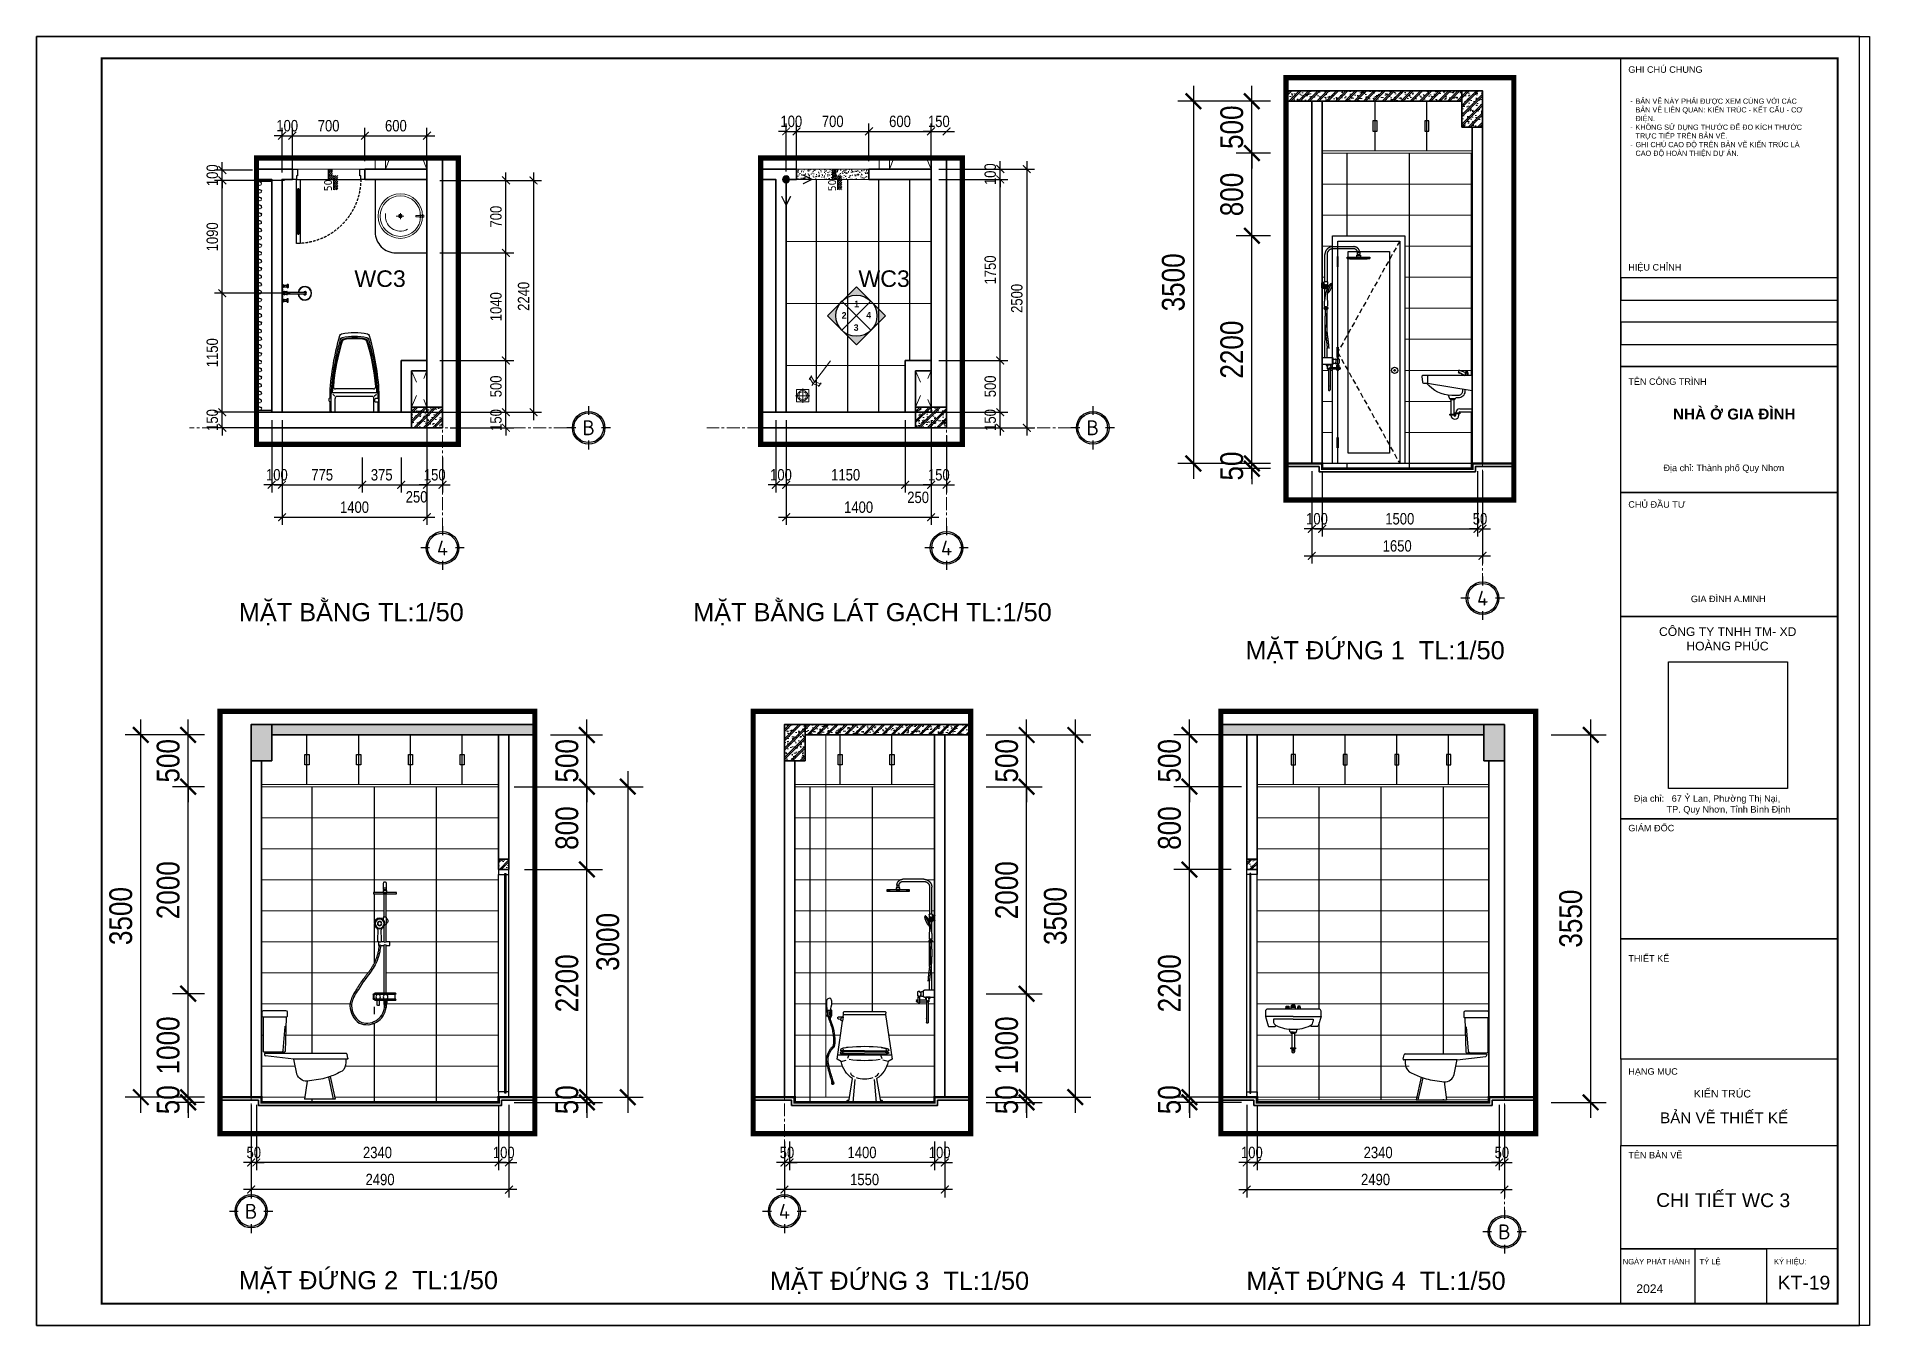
# Model space of a CAD drawing. Header units: inches. Extents: x 236662 to 497023, y -248575 to 81795.
# Drawn here: x 282445 to 300149, y -223672 to -211220 of the extents above; entities that cross this region are included whole.
import ezdxf
from ezdxf.enums import TextEntityAlignment as Align
from ezdxf.xclip import XClip

# ---------------------------------------------------------------- set-up
doc = ezdxf.new("R2010")
doc.units = ezdxf.units.IN
doc.header["$LTSCALE"] = 10
doc.header["$MEASUREMENT"] = 0
doc.header["$XCLIPFRAME"] = 2
doc.set_wipeout_variables(frame=1)
for name, pattern in [('ACAD_ISO02W100', [15, 12, -3]), ('ACAD_ISO03W100', [30, 12, -18]), ('CENTER', [2, 1.25, -0.25, 0.25, -0.25]), ('DASHED2', [0.375, 0.25, -0.125]), ('HIDDEN', [0.375, 0.25, -0.125])]:
    doc.linetypes.add(name, pattern=pattern)
for name, color, linetype in [('01. HP_TEXT', 9, 'Continuous'), ('04. HP_CUA', 153, 'Continuous'), ('07. HP_KY HIEU', 43, 'Continuous'), ('08. HP_DIM', 118, 'Continuous'), ('10. HP_VAT DUNG 1', 144, 'Continuous'), ('hach', 7, 'Continuous'), ('TEXT', 2, 'Continuous')]:
    doc.layers.add(name, color=color, linetype=linetype)
for name, color, linetype, lineweight in [('02. HP_BE TONG', 1, 'Continuous', 35), ('03. HP_TUONG', 2, 'Continuous', 35), ('05. HP_TRUC', 251, 'CENTER', 5), ('06. HP_THAY 1', 134, 'Continuous', 15), ('06. HP_THAY 2', 147, 'Continuous', 13), ('09_HP_HATCH', 8, 'Continuous', 5), ('14. HP_OPENING', 250, 'ACAD_ISO03W100', 5), ('9', 8, 'Continuous', 5), ('GHICHU', 7, 'Continuous', 9), ('N KHUAT', 8, 'Continuous', 5)]:
    doc.layers.add(name, color=color, linetype=linetype, lineweight=lineweight)
doc.layers.add('Tpl_Bound', color=1, linetype='Continuous', plot=False)
doc.styles.add('AVO', font='VNI-Avo-Bold.TTF')
doc.styles.add('BAOANNOTE', font='Arial.ttf', dxfattribs={"width": 0.8})
doc.styles.add('ISOCP50', font='ISOCPEUR.TTF')
doc.styles.get("Standard").update_dxf_attribs({"font": 'Arial.ttf'})
doc.styles.add('TA1', font='Arial.ttf')
doc.styles.add('Tahoma', font='Tahoma.ttf')
doc.styles.add('TEXT (none)', font='Arial.ttf')
doc.styles.add('text2', font='VHELVCN.TTF')
doc.dimstyles.new('AL-100', dxfattribs={"dimtxt": 220, "dimasz": 150, "dimexe": 150, "dimexo": 150, "dimgap": 80, "dimtad": 1, "dimdec": 0, "dimzin": 9, "dimtxsty": 'text2', "dimblk": 'ARCHTICK', "dimcen": 1, "dimdle": 150, "dimclrd": 256, "dimclre": 256, "dimclrt": 7, "dimadec": 0, "dimazin": 0, "dimtfac": 1, "dimtdec": 0, "dimtix": 1, "dimtmove": 2, "dimatfit": 3, "dimldrblk": 'ARCHTICK', "dimfxl": 1, "dimtolj": 1, "dimtzin": 0, "dimlwd": -1, "dimlwe": -1, "dimarcsym": 0})
doc.dimstyles.new('AL-100 (1-50)', dxfattribs={"dimscale": 0.5, "dimtxt": 220, "dimasz": 150, "dimexe": 150, "dimexo": 150, "dimgap": 80, "dimtad": 1, "dimdec": 0, "dimzin": 9, "dimtxsty": 'text2', "dimblk": 'ARCHTICK', "dimcen": 1, "dimdle": 150, "dimclrd": 256, "dimclre": 256, "dimclrt": 7, "dimadec": 0, "dimazin": 0, "dimtfac": 1, "dimtdec": 0, "dimtix": 1, "dimtmove": 2, "dimatfit": 3, "dimldrblk": 'ARCHTICK', "dimfxl": 1, "dimtolj": 1, "dimtzin": 0, "dimlwd": -1, "dimlwe": -1, "dimarcsym": 0})
picture_1 = doc.add_image_def('image1.jpg', size_in_pixel=(1818, 1935))

msp = doc.modelspace()

# ---------------------------------------------------------------- texts
at = {"attachment_point": 1, "rotation": 359.89856}
for s, width, insert, char_height in [('CHI TIẾT WC 3', 1796.114, (298089.8, -222394.3, -318.6), 133.427), ('KT-19', 522.002, (299264, -223191.3, -318.6), 133.43)]:
    msp.add_mtext_dynamic_manual_height_columns(s, width=width, gutter_width=3.49, heights=[0], dxfattribs=dict(at, insert=insert, char_height=char_height))
at = {"layer": '01. HP_TEXT', "style": 'TEXT (none)'}
for s, p in [('MẶT BẰNG TL:1/50', (284397.2, -216868, -234.4)), ('MẶT BẰNG LÁT GẠCH TL:1/50', (288786.9, -216868, -234.4)), ('MẶT ĐỨNG 1  TL:1/50', (294122.2, -217235.9, -234.4)), ('MẶT ĐỨNG 2  TL:1/50', (284397, -223322.7, -234.4)), ('MẶT ĐỨNG 3  TL:1/50', (289527.9, -223328.7, -234.4)), ('MẶT ĐỨNG 4  TL:1/50', (294131.3, -223328.7, -234.4))]:
    msp.add_text(s, height=175, dxfattribs=at).set_placement(p)

# ---------------------------------------------------------------- blocks, each defined once
blk = doc.blocks.new('KHUNG TEN A-3')
at = {"layer": '01. HP_TEXT'}
for points in [[(365, 220.95), (365, 292), (415, 292), (415, 220.95)], [(365, 241.41), (365, 236.3), (415, 236.3), (415, 241.41)], [(365, 231.18), (365, 236.3), (415, 236.3), (415, 231.18)], [(365, 231.18), (365, 226.07), (415, 226.07), (415, 231.18)], [(365, 220.95), (365, 226.07), (415, 226.07), (415, 220.95)], [(365, 191.95), (365, 220.95), (415, 220.95), (415, 191.95)], [(365, 163.34), (365, 191.95), (415, 191.95), (415, 163.34)], [(365, 116.74), (365, 163.34), (415, 163.34), (415, 116.74)], [(365, 89.04), (365, 116.74), (415, 116.74), (415, 89.04)], [(365, 61.35), (365, 89.04), (415, 89.04), (415, 61.35)], [(365, 61.35), (365, 41.47), (415, 41.47), (415, 61.35)], [(365, 17.61), (365, 41.47), (415, 41.47), (415, 17.61)], [(365, 5), (365, 17.61), (398.56, 17.61), (398.56, 5)], [(398.56, 5), (382.12, 5), (382.12, 17.61), (398.56, 17.61)], [(398.56, 5), (415, 5), (415, 17.61), (398.56, 17.61)]]:
    blk.add_lwpolyline(points, close=True, dxfattribs=at)
at = {"layer": '02. HP_BE TONG', "color": 1, "const_width": 0.5}
blk.add_lwpolyline([(15, 5), (415, 5), (415, 292), (15, 292)], close=True, dxfattribs=at)
at = {"layer": '06. HP_THAY 1'}
blk.add_lwpolyline([(0, 297), (420, 297), (420, 0), (0, 0)], close=True, dxfattribs=at)
at = {"layer": 'Defpoints'}
blk.add_lwpolyline([(0, 0), (420, 0), (420, 297), (0, 297)], close=True, dxfattribs=at)
at = {"layer": '01. HP_TEXT', "color": 7, "style": 'TA1'}
for s, height, p in [('GHI CHÚ CHUNG', 1.5, (366.75, 288.67)), ('HIỆU CHỈNH', 1.5, (366.75, 243.09)), ('TÊN CÔNG TRÌNH', 1.5, (366.75, 216.75)), ('CHỦ ĐẦU TƯ', 1.5, (366.75, 188.44)), ('GIÁM ĐỐC', 1.5, (366.75, 113.85)), ('THIẾT KẾ', 1.5, (366.75, 83.82)), ('HẠNG MỤC', 1.5, (366.75, 57.76)), ('TÊN BẢN VẼ', 1.5, (366.75, 38.47)), ('NGÀY PHÁT HÀNH', 1.25, (365.46, 14.06)), ('TỶ LỆ', 1.25, (383.16, 14.06)), ('KÝ HIỆU:', 1.25, (400.31, 14.06)), ('2024', 2, (368.6, 7.45))]:
    blk.add_text(s, height=height, dxfattribs=at).set_placement(p)
at = {"layer": '01. HP_TEXT', "style": 'TA1'}
for s, height, p in [('KIẾN TRÚC', 1.75, (388.44, 53.39)), ('BẢN VẼ THIẾT KẾ', 2.5, (388.83, 47.82))]:
    blk.add_text(s, height=height, dxfattribs=at).set_placement(p, align=Align.MIDDLE_CENTER)
at = {"layer": '01. HP_TEXT', "attachment_point": 1}
for s, width, gutter_width, heights, insert, char_height, style in [('\\pi-1.2,l2.4,t2.4,4.8;-^IBẢN VẼ NÀY PHẢI ĐƯỢC XEM CÙNG VỚI CÁC \\P\\pi0,t4.8;BẢN VẼ LIÊN QUAN: KIẾN TRÚC - KẾT CẤU - CƠ \\PĐIỆN.\\P\\pi-1.2,t2.4,4.8;-^IKHÔNG SỬ DỤNG THƯỚC ĐỂ ĐO KÍCH THƯỚC \\P\\pi0,t4.8;TRỰC TIẾP TRÊN BẢN VẼ.\\P\\pi-1.2,t2.4,4.8;-^IGHI CHÚ CAO ĐỘ TRÊN BẢN VẼ KIẾN TRÚC LÀ \\P\\pi0,t4.8;CAO ĐỘ HOÀN THIỆN DỰ ÁN.', 42.6333, 2.41, [32.36], (366, 282.73), 1.2, 'TEXT (none)'), ('\\pi10.25739;{\\fArial|b1|i0|c0|p34;NHÀ Ở GIA ĐÌNH}', 48.1904, 0.0339, [17.72], (366.81, 211.27), 2.5, 'TA1'), ('\\pxi4.78245;CÔNG TY TNHH TM- XD \\P\\pi5.60885;      HOÀNG PHÚC', 53.4572, 0.0255, [0], (364.26, 160.88), 2, 'TA1')]:
    blk.add_mtext_dynamic_manual_height_columns(s, width=width, gutter_width=gutter_width, heights=heights, dxfattribs=dict(at, insert=insert, char_height=char_height, style=style))
at = {"layer": '01. HP_TEXT', "color": 7, "char_height": 1.5, "attachment_point": 1, "style": 'TA1'}
for s, width, insert in [('\\A1;\\pxi-0.29899,l2,t4.70101,11.70101;Địa chỉ: Thành phố Quy Nhơn', 34.8513, (372.3, 198.36)), ('\\A1;\\pxi-1,l2,t4,11;GIA ĐÌNH A.MINH', 42.6333, (379.66, 168.17)), ('\\A1;\\pxi-0.01954,l2,t4.98046,11.98046;Địa chỉ:   67 Ỷ Lan, Phường Thị Nại, \\P             TP. Quy Nhơn, Tỉnh Bình Định ', 49.5509, (365.04, 122.17))]:
    blk.add_mtext_dynamic_manual_height_columns(s, width=width, gutter_width=2.41, heights=[62.37], dxfattribs=dict(at, insert=insert))
image = blk.add_image(picture_1, insert=(375.99, 123.73), size_in_units=(27.41, 29.18))
image.dxf.flags = 7
blk = doc.blocks.new('Level mark - Plan 2')
blk.add_lwpolyline([(12.53, 0.4), (12.53, 3.6), (4.64, 3.6), (4.64, 0.4)], close=True)
at = {"style": 'BAOANNOTE', "flags": 8}
blk.add_attdef('FL%%P0.000', text='', height=2, dxfattribs=at).set_placement((9, 2), align=Align.MIDDLE_CENTER)
blk = doc.blocks.new('_ArchTick')
at = {"color": 0, "linetype": 'ByBlock', "const_width": 0.15}
blk.add_lwpolyline([(-0.5, -0.5), (0.5, 0.5)], dxfattribs=at)
blk = doc.blocks.new('*D1326')
at = {"layer": '08. HP_DIM', "transparency": 16777216}
for p, q in [((-15000, -3750), (-15000, -5073)), ((0, -3750), (0, -5073)), ((-15150, -4923), (150, -4923))]:
    blk.add_line(p, q, dxfattribs=at)
at = {"layer": 'Defpoints', "color": 0, "transparency": 16777216}
for p in [(-15000, -3600), (0, -3600), (0, -4923)]:
    blk.add_point(p, dxfattribs=at)
at = {"layer": '08. HP_DIM', "transparency": 16777216, "xscale": 150, "yscale": 150, "zscale": 150, "rotation": 180}
blk.add_blockref('_ArchTick', (-15000, -4923), dxfattribs=at)
at = {"layer": '08. HP_DIM', "transparency": 16777216, "xscale": 150, "yscale": 150, "zscale": 150}
blk.add_blockref('_ArchTick', (0, -4923), dxfattribs=at)
at = {"layer": '08. HP_DIM', "color": 7, "transparency": 16777216, "insert": (-8000, -4731), "char_height": 220, "attachment_point": 5, "style": 'text2'}
blk.add_mtext('\\A1;15000', dxfattribs=at)
blk = doc.blocks.new('COT')
at = {"layer": '09_HP_HATCH'}
h = blk.add_hatch(dxfattribs=at)
h.set_pattern_fill('CHAU-01', color=256, scale=15, pattern_type=2)
h.set_pattern_definition([(50, (-55276.965, -37444.2), (107.58903, -9.41282), [11.25, -123.75]), (355, (-55276.97, -37444.2), (-20.8127, 112.82882), [9, -99]), (100.4514, (-55268, -37444.99), (86.7764, 103.41593), [9.56103, -105.17132]), (46.1842, (-55276.97, -37414.2), (160.08616, -24.82785), [16.875, -185.625]), (96.6356, (-55263.62, -37416.27), (140.1994, 146.11768), [14.34154, -157.75695]), (351.1842, (-55276.97, -37414.2), (140.1993, 146.1178), [13.5, -148.5]), (21, (-55261.965, -37421.7), (89.53606, -60.39283), [11.25, -123.75]), (326, (-55261.97, -37421.7), (36.4973, 108.7725), [9, -99]), (71.4514, (-55254.5, -37426.73), (126.0334, 48.37957), [9.56103, -105.17132]), (37.5, (-55276.965, -37444.2), (1.823978, 49.934078), [0, -97.8, 0, -100.5, 0, -99.375]), (7.5, (-55276.965, -37444.2), (39.46043, 59.161757), [0, -57.3, 0, -95.55, 0, -37.875]), (327.5, (-55310.415, -37444.2), (80.073365, -3.38323), [0, -37.5, 0, -117, 0, -155.25]), (317.5, (-55325.415, -37444.2), (87.477925, 15.01575), [0, -48.75, 0, -77.7, 0, -110.25]), (45, (-55276.965, -37444.2), (-45.07806, 45.07806), []), (45, (-55276.965, -37425.827), (-45.07806, 45.07806), [])])
h.paths.add_polyline_path([(0, -200), (300, -200), (300, 0), (0, 0)])
at = {"layer": '02. HP_BE TONG'}
blk.add_lwpolyline([(0, -200), (300, -200), (300, 0), (0, 0)], close=True, dxfattribs=at)
blk = doc.blocks.new('ádasdwdczxzc')
at = {"layer": '03. HP_TUONG'}
for p in [(-15000, 3600), (-9750, 3600), (-5550, 3600), (-300, 3600), (-15000, 200), (-9750, 200), (-5550, 200), (-300, 200)]:
    blk.add_blockref('COT', p, dxfattribs=at)
blk = doc.blocks.new('*D1327')
at = {"layer": '08. HP_DIM', "transparency": 16777216}
for p, q in [((-15000, -3750), (-15000, -4679)), ((-9550, -3750), (-9550, -4679)), ((-15150, -4529), (-9400, -4529))]:
    blk.add_line(p, q, dxfattribs=at)
at = {"layer": 'Defpoints', "color": 0, "transparency": 16777216}
for p in [(-15000, -3600), (-9550, -3600), (-9550, -4529)]:
    blk.add_point(p, dxfattribs=at)
at = {"layer": '08. HP_DIM', "transparency": 16777216, "xscale": 150, "yscale": 150, "zscale": 150, "rotation": 180}
blk.add_blockref('_ArchTick', (-15000, -4529), dxfattribs=at)
at = {"layer": '08. HP_DIM', "transparency": 16777216, "xscale": 150, "yscale": 150, "zscale": 150}
blk.add_blockref('_ArchTick', (-9550, -4529), dxfattribs=at)
at = {"layer": '08. HP_DIM', "color": 7, "transparency": 16777216, "insert": (-12275, -4337), "char_height": 220, "attachment_point": 5, "style": 'text2'}
blk.add_mtext('\\A1;5450', dxfattribs=at)
blk = doc.blocks.new('*D1328')
at = {"layer": '08. HP_DIM', "transparency": 16777216}
for p, q in [((-9550, -3750), (-9550, -4679)), ((-5450, -3750), (-5450, -4679)), ((-9700, -4529), (-5300, -4529))]:
    blk.add_line(p, q, dxfattribs=at)
at = {"layer": 'Defpoints', "color": 0, "transparency": 16777216}
for p in [(-9550, -3600), (-5450, -3600), (-5450, -4529)]:
    blk.add_point(p, dxfattribs=at)
at = {"layer": '08. HP_DIM', "transparency": 16777216, "xscale": 150, "yscale": 150, "zscale": 150, "rotation": 180}
blk.add_blockref('_ArchTick', (-9550, -4529), dxfattribs=at)
at = {"layer": '08. HP_DIM', "transparency": 16777216, "xscale": 150, "yscale": 150, "zscale": 150}
blk.add_blockref('_ArchTick', (-5450, -4529), dxfattribs=at)
at = {"layer": '08. HP_DIM', "color": 7, "transparency": 16777216, "insert": (-7500, -4337), "char_height": 220, "attachment_point": 5, "style": 'text2'}
blk.add_mtext('\\A1;4100', dxfattribs=at)
blk = doc.blocks.new('*D1329')
at = {"layer": '08. HP_DIM', "transparency": 16777216}
for p, q in [((-5450, -3750), (-5450, -4679)), ((0, -3750), (0, -4679)), ((-5600, -4529), (150, -4529))]:
    blk.add_line(p, q, dxfattribs=at)
at = {"layer": 'Defpoints', "color": 0, "transparency": 16777216}
for p in [(-5450, -3600), (0, -3600), (0, -4529)]:
    blk.add_point(p, dxfattribs=at)
at = {"layer": '08. HP_DIM', "transparency": 16777216, "xscale": 150, "yscale": 150, "zscale": 150, "rotation": 180}
blk.add_blockref('_ArchTick', (-5450, -4529), dxfattribs=at)
at = {"layer": '08. HP_DIM', "transparency": 16777216, "xscale": 150, "yscale": 150, "zscale": 150}
blk.add_blockref('_ArchTick', (0, -4529), dxfattribs=at)
at = {"layer": '08. HP_DIM', "color": 7, "transparency": 16777216, "insert": (-2725, -4337), "char_height": 220, "attachment_point": 5, "style": 'text2'}
blk.add_mtext('\\A1;5450', dxfattribs=at)
blk = doc.blocks.new('*D1330')
at = {"layer": '08. HP_DIM', "transparency": 16777216}
for p, q in [((365, 0), (1389, 0)), ((1239, 150), (1239, -3750)), ((365, -3600), (1389, -3600))]:
    blk.add_line(p, q, dxfattribs=at)
at = {"layer": 'Defpoints', "color": 0, "transparency": 16777216}
for p in [(215, 0), (215, -3600), (1239, -3600)]:
    blk.add_point(p, dxfattribs=at)
at = {"layer": '08. HP_DIM', "transparency": 16777216, "xscale": 150, "yscale": 150, "zscale": 150}
for p, rotation in [((1239, 0), 90), ((1239, -3600), 270)]:
    blk.add_blockref('_ArchTick', p, dxfattribs=dict(at, rotation=rotation))
at = {"layer": '08. HP_DIM', "color": 7, "transparency": 16777216, "insert": (1047, -1880), "char_height": 220, "attachment_point": 5, "rotation": 90, "style": 'text2'}
blk.add_mtext('\\A1;3600', dxfattribs=at)
blk = doc.blocks.new('Step Symbol - Metric')
h = blk.add_hatch()
h.set_pattern_fill('_USER', color=0, angle=45, style=0, pattern_type=0)
h.set_pattern_definition([(45, (0, 4), (-0.70711, 0.70711), [])])
h.paths.add_polyline_path([(8, 0), (8, -3), (-3, -3), (-3, 1), (-8, 1), (-8, 4), (0, 4), (0, 0)])
at = {"color": 0}
blk.add_lwpolyline([(8, 0), (0, 0), (0, 4), (-8, 4)], dxfattribs=at)
blk.add_attdef('Step', (2, 2), '', height=3, dxfattribs=at)
blk = doc.blocks.new('*D1325')
at = {"layer": '08. HP_DIM', "transparency": 16777216}
for p, q in [((-17549, 150), (-17549, -3750)), ((-16400, 0), (-17699, 0)), ((-16400, -3600), (-17699, -3600))]:
    blk.add_line(p, q, dxfattribs=at)
at = {"layer": 'Defpoints', "color": 0, "transparency": 16777216}
for p in [(-16250, 0, 6), (-17549, -3600), (-16250, -3600, 6)]:
    blk.add_point(p, dxfattribs=at)
at = {"layer": '08. HP_DIM', "transparency": 16777216, "xscale": 150, "yscale": 150, "zscale": 150}
for p, rotation in [((-17549, 0), 90), ((-17549, -3600), 270)]:
    blk.add_blockref('_ArchTick', p, dxfattribs=dict(at, rotation=rotation))
at = {"layer": '08. HP_DIM', "color": 7, "transparency": 16777216, "insert": (-17742, -1800), "char_height": 220, "attachment_point": 5, "rotation": 90, "style": 'text2'}
blk.add_mtext('\\A1;3600', dxfattribs=at)
blk = doc.blocks.new('DRFHBTY')
at = {"color": 251, "linetype": 'Continuous', "lineweight": 0}
for p, q in [((1752204, 23778), (1752145, 23778)), ((1752175, 23778), (1752175, 23817)), ((1752175, 23817), (1752175, 23745)), ((1752175, 23778), (1752175, 23816)), ((1752175, 23816), (1752175, 23748)), ((1752175, 23778), (1752204, 23778))]:
    blk.add_line(p, q, dxfattribs=at)
at = {"lineweight": 0}
for p, q in [((1752160, 23565), (1752168, 23628)), ((1752168, 23628), (1752171, 23563)), ((1752180, 23628), (1752168, 23628)), ((1752171, 23563), (1752175, 23563)), ((1752177, 23563), (1752173, 23563)), ((1752180, 23628), (1752177, 23563)), ((1752188, 23565), (1752180, 23628))]:
    blk.add_line(p, q, dxfattribs=at)
for radius in [215, 196]:
    blk.add_circle((1752175, 23778), radius, dxfattribs=at)
at = {"color": 251, "lineweight": 0}
blk.add_arc((1752175, 23778), 145, 80.6039, 208.921, dxfattribs=at)
at = {"color": 251, "linetype": 'Continuous', "lineweight": 0}
for radius, start, end in [(16.2, 89.177, 270.823), (12, 88.8848, 271.1152), (16.2, 269.177, 90.823), (12, 268.8848, 91.1152)]:
    blk.add_arc((1752175, 23778), radius, start, end, dxfattribs=at)
at = {"lineweight": 0}
for start, end in [(175.1531, 270.3684), (269.6316, 4.8469)]:
    blk.add_arc((1752174, 23564), 13.6, start, end, dxfattribs=at)
blk = doc.blocks.new('*U303')
blk.add_wipeout([(2250, -600), (0, -600), (0, 0), (2250, 0)])
for p, q in [((0, -600), (0, 0)), ((0, 0), (2250, 0)), ((20, -580), (20, 0)), ((2230, 0), (2230, -580)), ((2250, 0), (2250, -600)), ((2250, -580), (0, -580)), ((2250, -600), (0, -600))]:
    blk.add_line(p, q)
at = {"linetype": 'HIDDEN'}
blk.add_line((20, -300), (2230, -300), dxfattribs=at)
at = {"linetype": 'HIDDEN', "ltscale": 0.3}
for points in [[(30, -100), (40, -100, -0.414214), (50, -110), (50, -490, -0.414214), (40, -500), (30, -500, -0.414214), (20, -490), (20, -110, -0.414214)], [(105, -100), (115, -100, -0.414214), (125, -110), (125, -490, -0.414214), (115, -500), (105, -500, -0.414214), (95, -490), (95, -110, -0.414214)], [(180, -100), (190, -100, -0.414214), (200, -110), (200, -490, -0.414214), (190, -500), (180, -500, -0.414214), (170, -490), (170, -110, -0.414214)], [(255, -100), (265, -100, -0.414214), (275, -110), (275, -490, -0.414214), (265, -500), (255, -500, -0.414214), (245, -490), (245, -110, -0.414214)], [(330, -100), (340, -100, -0.414214), (350, -110), (350, -490, -0.414214), (340, -500), (330, -500, -0.414214), (320, -490), (320, -110, -0.414214)], [(405, -100), (415, -100, -0.414214), (425, -110), (425, -490, -0.414214), (415, -500), (405, -500, -0.414214), (395, -490), (395, -110, -0.414214)], [(480, -100), (490, -100, -0.414214), (500, -110), (500, -490, -0.414214), (490, -500), (480, -500, -0.414214), (470, -490), (470, -110, -0.414214)], [(555, -100), (565, -100, -0.414214), (575, -110), (575, -490, -0.414214), (565, -500), (555, -500, -0.414214), (545, -490), (545, -110, -0.414214)], [(630, -100), (640, -100, -0.414214), (650, -110), (650, -490, -0.414214), (640, -500), (630, -500, -0.414214), (620, -490), (620, -110, -0.414214)], [(705, -100), (715, -100, -0.414214), (725, -110), (725, -490, -0.414214), (715, -500), (705, -500, -0.414214), (695, -490), (695, -110, -0.414214)], [(780, -100), (790, -100, -0.414214), (800, -110), (800, -490, -0.414214), (790, -500), (780, -500, -0.414214), (770, -490), (770, -110, -0.414214)], [(855, -100), (865, -100, -0.414214), (875, -110), (875, -490, -0.414214), (865, -500), (855, -500, -0.414214), (845, -490), (845, -110, -0.414214)], [(930, -100), (940, -100, -0.414214), (950, -110), (950, -490, -0.414214), (940, -500), (930, -500, -0.414214), (920, -490), (920, -110, -0.414214)], [(1005, -100), (1015, -100, -0.414214), (1025, -110), (1025, -490, -0.414214), (1015, -500), (1005, -500, -0.414214), (995, -490), (995, -110, -0.414214)], [(1080, -100), (1090, -100, -0.414214), (1100, -110), (1100, -490, -0.414214), (1090, -500), (1080, -500, -0.414214), (1070, -490), (1070, -110, -0.414214)], [(1155, -100), (1165, -100, -0.414214), (1175, -110), (1175, -490, -0.414214), (1165, -500), (1155, -500, -0.414214), (1145, -490), (1145, -110, -0.414214)], [(1230, -100), (1240, -100, -0.414214), (1250, -110), (1250, -490, -0.414214), (1240, -500), (1230, -500, -0.414214), (1220, -490), (1220, -110, -0.414214)], [(1305, -100), (1315, -100, -0.414214), (1325, -110), (1325, -490, -0.414214), (1315, -500), (1305, -500, -0.414214), (1295, -490), (1295, -110, -0.414214)], [(1380, -100), (1390, -100, -0.414214), (1400, -110), (1400, -490, -0.414214), (1390, -500), (1380, -500, -0.414214), (1370, -490), (1370, -110, -0.414214)], [(1455, -100), (1465, -100, -0.414214), (1475, -110), (1475, -490, -0.414214), (1465, -500), (1455, -500, -0.414214), (1445, -490), (1445, -110, -0.414214)], [(1530, -100), (1540, -100, -0.414214), (1550, -110), (1550, -490, -0.414214), (1540, -500), (1530, -500, -0.414214), (1520, -490), (1520, -110, -0.414214)], [(1605, -100), (1615, -100, -0.414214), (1625, -110), (1625, -490, -0.414214), (1615, -500), (1605, -500, -0.414214), (1595, -490), (1595, -110, -0.414214)], [(1680, -100), (1690, -100, -0.414214), (1700, -110), (1700, -490, -0.414214), (1690, -500), (1680, -500, -0.414214), (1670, -490), (1670, -110, -0.414214)], [(1755, -100), (1765, -100, -0.414214), (1775, -110), (1775, -490, -0.414214), (1765, -500), (1755, -500, -0.414214), (1745, -490), (1745, -110, -0.414214)], [(1830, -100), (1840, -100, -0.414214), (1850, -110), (1850, -490, -0.414214), (1840, -500), (1830, -500, -0.414214), (1820, -490), (1820, -110, -0.414214)], [(1905, -100), (1915, -100, -0.414214), (1925, -110), (1925, -490, -0.414214), (1915, -500), (1905, -500, -0.414214), (1895, -490), (1895, -110, -0.414214)], [(1980, -100), (1990, -100, -0.414214), (2000, -110), (2000, -490, -0.414214), (1990, -500), (1980, -500, -0.414214), (1970, -490), (1970, -110, -0.414214)], [(2055, -100), (2065, -100, -0.414214), (2075, -110), (2075, -490, -0.414214), (2065, -500), (2055, -500, -0.414214), (2045, -490), (2045, -110, -0.414214)], [(2130, -100), (2140, -100, -0.414214), (2150, -110), (2150, -490, -0.414214), (2140, -500), (2130, -500, -0.414214), (2120, -490), (2120, -110, -0.414214)], [(2205, -100), (2215, -100, -0.414214), (2225, -110), (2225, -490, -0.414214), (2215, -500), (2205, -500, -0.414214), (2195, -490), (2195, -110, -0.414214)]]:
    blk.add_lwpolyline(points, format="xyb", close=True, dxfattribs=at)
for points in [[(20, -320), (20, -280), (30, -280), (30, -320)], [(2220, -320), (2220, -280), (2230, -280), (2230, -320)]]:
    blk.add_lwpolyline(points, close=True)
blk = doc.blocks.new('*U68')
blk.add_wipeout([(-700, 0), (2300, 0), (2300, -500), (900, -500), (900, -2000), (-700, -2000), (-700, -500), (-700, -500)])
for p, q in [((-700, -50), (900, -50)), ((-700, -100), (900, -100)), ((-600, -1900), (-600, -100)), ((800, -100), (800, -1900)), ((500, -500), (-600, -500)), ((500, -500), (500, -800)), ((500, -500), (800, -800)), ((500, -800), (800, -800)), ((800, -1900), (-600, -1900))]:
    blk.add_line(p, q)
for points in [[(-700, 0), (-700, -500), (-700, -500), (-700, 0)], [(-700, 0), (900, 0), (900, -2000), (-700, -2000)], [(900, 0), (900, -500), (2300, -500), (2300, 0)], [(750, -150), (750, -450), (-550, -450), (-550, -150)]]:
    blk.add_lwpolyline(points, close=True)
blk = doc.blocks.new('*U70')
blk.add_wipeout([(-1650, 0), (1650, 0), (1650, -450), (900, -450), (900, -2000), (-900, -2000), (-900, -450), (-1650, -450)])
for p, q in [((-900, -50), (900, -50)), ((-900, -100), (900, -100)), ((-800, -1900), (-800, -100)), ((800, -100), (800, -1900)), ((500, -500), (-800, -500)), ((500, -500), (500, -800)), ((500, -500), (800, -800)), ((500, -800), (800, -800)), ((800, -1900), (-800, -1900))]:
    blk.add_line(p, q)
for points in [[(-1650, 0), (-1650, -450), (-900, -450), (-900, 0)], [(-900, 0), (900, 0), (900, -2000), (-900, -2000)], [(900, 0), (900, -450), (1650, -450), (1650, 0)], [(750, -150), (750, -450), (-750, -450), (-750, -150)]]:
    blk.add_lwpolyline(points, close=True)
blk = doc.blocks.new('ÁDASDASW')
for p, q in [((-65, 261), (-435, 261)), ((-111, 326), (-389, 326)), ((0, -196), (0, 196)), ((-500, 162), (-500, -162)), ((-435, -261), (-65, -261)), ((-111, -327), (-389, -327))]:
    blk.add_line(p, q)
for centre, radius, start, end in [((-152, 0), 435, 143.1301, 216.8699), ((-105, 0), 427, 147.5758, 212.4242), ((-486, 242), 23.8, 327.9726, 126.6901), ((-435, 196), 65.2, 90, 117.5844), ((-379, 293), 34, 73.7398, 286.2602), ((-121, 293), 34, 253.7398, 106.2602), ((-65, 196), 65.2, 0, 90), ((-486, -242), 23.8, 233.3099, 32.0274), ((-435, -196), 65.2, 242.4156, 270), ((-379, -294), 34, 73.7398, 286.2602), ((-121, -294), 34, 253.7398, 106.2602), ((-65, -196), 65.2, 270, 0)]:
    blk.add_arc(centre, radius, start, end)
blk = doc.blocks.new('FDGGDFGDFGDFGFD')
at = {"color": 252}
for p, q in [((-215, 175), (-215, -175)), ((-180, 205), (-180, -205)), ((-147, 182), (-166, 201)), ((-127, 213), (-127, 194)), ((0, 179), (-127, 179)), ((-100, 186), (-119, 186)), ((-92, 213), (-92, 194)), ((-145, 161), (-145, -161)), ((-147, -182), (-166, -201)), ((0, -179), (-127, -179))]:
    blk.add_line(p, q, dxfattribs=at)
blk.add_lwpolyline([(-100, 221, -0.381966), (-92, 214), (-9, 214, -0.414214), (0, 205), (0, -205, -0.414214), (-9, -214), (-171, -214, -0.056436), (-673, -128, -0.271858), (-687, -113, -0.114547), (-687, 113, -0.271578), (-673, 128, -0.056423), (-171, 214), (-127, 214, -0.381966), (-119, 221)], format="xyb", close=True, dxfattribs=at)
blk.add_lwpolyline([(-237, 195), (-237, 195)], close=True, dxfattribs=at)
for centre, radius, start, end in [((-85, -1684), 1892, 92.8743, 107.6554), ((-85, -1684), 1885, 94.6245, 107.5277), ((-235, 175), 20.3, 0, 94.6246), ((-171, 205), 9, 90, 180), ((-127, 161), 18, 90, 180), ((-119, 194), 8.1, 180, 270), ((-100, 194), 8.1, 270, 0), ((-201, 0), 483, 167.5059, 192.4941), ((-196, -1), 481, 168.1005, 191.7373), ((-653, 100), 20.3, 107.6554, 167.5059), ((-647, 94), 20.3, 107.5277, 168.1005), ((-653, -100), 20.3, 192.4941, 252.3446), ((-647, -94), 20.3, 191.7373, 252.464), ((-85, 1684), 1892, 252.3446, 267.1257), ((-85, 1684), 1885, 252.464, 265.3754), ((-127, -161), 18, 180, 270), ((-235, -175), 20.3, 265.3754, 0), ((-171, -205), 9, 180, 270)]:
    blk.add_arc(centre, radius, start, end, dxfattribs=at)
blk = doc.blocks.new('xi bet')
blk.add_lwpolyline([(-4710337, 6048010), (-4710167, 6048010, 0.414214), (-4710158, 6048019), (-4710158, 6048449, 0.414214), (-4710167, 6048459), (-4710255, 6048459, 0.381966), (-4710263, 6048466), (-4710283, 6048466, 0.381966), (-4710291, 6048459), (-4710337, 6048459, 0.056423), (-4710864, 6048369, 0.271578), (-4710879, 6048353, 0.114547), (-4710879, 6048115, 0.271858), (-4710865, 6048100, 0.056436)], format="xyb", close=True)
at = {"linetype": 'Continuous', "xscale": -1, "rotation": 180}
blk.add_blockref('FDGGDFGDFGDFGFD', (-4710158, 6048234), dxfattribs=at)
blk = doc.blocks.new('voisen')
for p, q in [((0, -108), (0, 108)), ((0, 89), (6, 89)), ((0, 51), (0, 89)), ((6, 51), (0, 51)), ((6, 89), (6, 51)), ((6, 60), (6, 79)), ((220, 8), (6, 8)), ((220, -8), (6, -8))]:
    blk.add_line(p, q)
at = {"color": 251}
for p, q in [((6, 79), (19, 79)), ((19, 60), (6, 60)), ((25, 13), (6, 13)), ((19, 79), (19, 60)), ((19, 78), (44, 78)), ((19, 62), (44, 62)), ((47, 13), (28, 13)), ((44, 78), (44, 62)), ((44, 74), (50, 74)), ((44, 65), (50, 65)), ((50, 85), (50, 54)), ((50, 74), (50, 65)), ((50, 70), (58, 70)), ((53, 6), (53, -6)), ((53, 6), (53, -6)), ((54, 6), (54, -6)), ((56, 6), (56, -6)), ((57, 6), (57, -6)), ((58, 85), (58, 54)), ((58, 6), (58, -6)), ((59, 6), (59, -6)), ((63, 6), (63, -6)), ((64, 6), (64, -6)), ((65, 6), (65, -6)), ((66, 6), (66, -6)), ((67, 6), (67, -6)), ((67, 6), (67, -6)), ((67, 6), (67, -6)), ((67, 6), (67, -6)), ((68, 6), (68, -6)), ((68, 6), (68, -6)), ((70, 6), (70, -6)), ((71, 6), (71, -6)), ((72, 6), (72, -6)), ((25, -13), (6, -13)), ((19, -62), (44, -62)), ((19, -78), (44, -78)), ((47, -13), (28, -13)), ((44, -78), (44, -62)), ((44, -65), (50, -65)), ((44, -74), (50, -74)), ((50, -85), (50, -54)), ((50, -74), (50, -65)), ((50, -70), (58, -70)), ((58, -85), (58, -54))]:
    blk.add_line(p, q, dxfattribs=at)
for points in [[(0, 41), (0, -41), (6, -41), (6, 41)], [(0, 16), (6, 16), (6, -16), (0, -16)], [(0, -89), (6, -89), (6, -51), (0, -51)]]:
    blk.add_lwpolyline(points, close=True)
for points in [[(25, 16), (25, -16), (28, -16), (28, 16)], [(47, 16), (47, -16), (50, -16), (50, 16)], [(53, 6), (53, -6), (72, -6), (72, 6)], [(6, -60), (6, -79), (19, -79), (19, -60)]]:
    blk.add_lwpolyline(points, close=True, dxfattribs=at)
for start, end in [(23.7423, 53.63), (306.3739, 336.2616)]:
    blk.add_arc((41, 0), 15.6, start, end, dxfattribs=at)
for radius, start, end in [(66, 186.8371, 173.1629), (62.9, 187.1808, 172.8192), (15.7, 210, 150), (7.86, 270, 90)]:
    blk.add_arc((220, 0), radius, start, end)
blk.add_ellipse((54, 85), major_axis=(-2.67, 2.67), ratio=1, start_param=5.497753, end_param=11.780938, dxfattribs=at)
at = {"color": 251, "extrusion": (0, 0, -1)}
blk.add_ellipse((54, 54), major_axis=(-2.67, 2.67), ratio=1, start_param=3.927025, end_param=10.21021, dxfattribs=at)
at = {"color": 251}
blk.add_ellipse((54, -54), major_axis=(0, 3.77), ratio=1, dxfattribs=at)
at = {"color": 251, "extrusion": (0, 0, -1)}
blk.add_ellipse((54, -85), major_axis=(0, -3.77), ratio=1, dxfattribs=at)
blk = doc.blocks.new('NOI THAT TANG 3')
at = {"layer": '10. HP_VAT DUNG 1'}
for points in [[(-9550, 2390), (-10050, 2390), (-10050, 1990, 0.414214), (-9850, 1790), (-9550, 1790)], [(-150, 2400), (-650, 2400), (-650, 1890, 0.414214), (-450, 1690), (-150, 1690)]]:
    blk.add_lwpolyline(points, format="xyb", close=True, dxfattribs=at)
at = {"layer": '10. HP_VAT DUNG 1', "xscale": -1, "rotation": 270}
for p in [(-11000, 150), (-1650, 150)]:
    blk.add_blockref('*U303', p, dxfattribs=at)
at = {"layer": '10. HP_VAT DUNG 1', "extrusion": (0, 0, -1), "xscale": -1, "zscale": -1, "rotation": 270}
for p in [(-13971, -1750085), (-23371, -1750130)]:
    blk.add_blockref('DRFHBTY', p, dxfattribs=at)
at = {"layer": '10. HP_VAT DUNG 1', "rotation": 0.0012363465740166}
for p in [(-10900, 1500), (-1550, 1300)]:
    blk.add_blockref('voisen', p, dxfattribs=at)
at = {"layer": '10. HP_VAT DUNG 1', "extrusion": (0, 0, -1), "xscale": 1.049999999813735, "yscale": 1.049999999813735, "zscale": -1.049999999813735, "rotation": 270}
for p in [(-6340421, -4945516), (-6349796, -4945516)]:
    blk.add_blockref('xi bet', p, dxfattribs=at)
at = {"layer": '10. HP_VAT DUNG 1', "xscale": -1, "rotation": 180}
for name, p in [('*U70', (-13250, 150)), ('*U68', (-4550, 150))]:
    blk.add_blockref(name, p, dxfattribs=at)
at = {"layer": '10. HP_VAT DUNG 1'}
blk.add_circle((-14513, 889), 250, dxfattribs=at)
at = {"layer": '10. HP_VAT DUNG 1', "xscale": -1, "rotation": 90}
blk.add_blockref('ÁDASDASW', (-2941, 712), dxfattribs=at)
blk = doc.blocks.new('grid test1')
at = {"ltscale": 20}
for p, q in [((0, 440), (0, 260)), ((-260, 0), (-440, 0)), ((440, 0), (260, 0)), ((0, -260), (0, -440))]:
    blk.add_line(p, q, dxfattribs=at)
at = {"color": 251, "ltscale": 20, "true_color": 0x636466}
for radius in [330, 300]:
    blk.add_circle((0, 0), radius, dxfattribs=at)
at = {"layer": '01. HP_TEXT', "color": 2, "ltscale": 20, "true_color": 0xf1eb1f, "style": 'ISOCP50'}
blk.add_attdef('GRID', text='', height=300, dxfattribs=at).set_placement((-37, 0), align=Align.MIDDLE_CENTER)
blk = doc.blocks.new('*U69')
at = {"ltscale": 100}
for p, q in [((40, 790), (40, 200)), ((75, 200), (75, 790))]:
    blk.add_line(p, q, dxfattribs=at)
at = {"color": 8, "ltscale": 100}
blk.add_line((40, 100), (830, 100), dxfattribs=at)
at = {"ltscale": 100}
for points in [[(40, 890), (40, 790), (52, 790), (52, 800), (62, 800), (62, 790), (75, 790), (75, 890)], [(62, 200), (62, 190), (52, 190), (52, 200), (40, 200), (40, 100), (75, 100), (75, 200)], [(50, 65), (40, 65), (40, 100), (0, 100), (0, 0), (50, 0)], [(870, 100), (830, 100), (830, 65), (820, 65), (820, 0), (870, 0)]]:
    blk.add_lwpolyline(points, close=True, dxfattribs=at)
at = {"color": 8, "ltscale": 100}
blk.add_lwpolyline([(62, 800), (52, 800), (52, 190), (62, 190)], close=True, dxfattribs=at)
at = {"color": 8, "linetype": 'HIDDEN', "ltscale": 10}
blk.add_arc((40, 100), 790, 360, 90, dxfattribs=at)
blk = doc.blocks.new('*U282')
at = {"ltscale": 100}
for p, q in [((40, 790), (40, 200)), ((75, 200), (75, 790))]:
    blk.add_line(p, q, dxfattribs=at)
at = {"color": 8, "ltscale": 100}
blk.add_line((40, 100), (830, 100), dxfattribs=at)
at = {"ltscale": 100}
for points in [[(40, 890), (40, 790), (52, 790), (52, 800), (62, 800), (62, 790), (75, 790), (75, 890)], [(62, 200), (62, 190), (52, 190), (52, 200), (40, 200), (40, 100), (75, 100), (75, 200)], [(50, 65), (40, 65), (40, 100), (0, 100), (0, 0), (50, 0)], [(870, 100), (830, 100), (830, 65), (820, 65), (820, 0), (870, 0)]]:
    blk.add_lwpolyline(points, close=True, dxfattribs=at)
at = {"color": 8, "ltscale": 100}
blk.add_lwpolyline([(62, 800), (52, 800), (52, 190), (62, 190)], close=True, dxfattribs=at)
at = {"color": 8, "linetype": 'HIDDEN', "ltscale": 10}
blk.add_arc((40, 100), 790, 360, 90, dxfattribs=at)
blk = doc.blocks.new('*U33')
at = {"ltscale": 100}
for p, q in [((40, 620), (40, 200)), ((75, 200), (75, 620))]:
    blk.add_line(p, q, dxfattribs=at)
at = {"color": 8, "ltscale": 100}
blk.add_line((40, 100), (660, 100), dxfattribs=at)
at = {"ltscale": 100}
for points in [[(40, 720), (40, 620), (52, 620), (52, 630), (62, 630), (62, 620), (75, 620), (75, 720)], [(62, 200), (62, 190), (52, 190), (52, 200), (40, 200), (40, 100), (75, 100), (75, 200)], [(50, 65), (40, 65), (40, 100), (0, 100), (0, 0), (50, 0)], [(700, 100), (660, 100), (660, 65), (650, 65), (650, 0), (700, 0)]]:
    blk.add_lwpolyline(points, close=True, dxfattribs=at)
at = {"color": 8, "ltscale": 100}
blk.add_lwpolyline([(62, 630), (52, 630), (52, 190), (62, 190)], close=True, dxfattribs=at)
at = {"color": 8, "linetype": 'HIDDEN', "ltscale": 10}
blk.add_arc((40, 100), 620, 360, 90, dxfattribs=at)
blk = doc.blocks.new('*U1324')
at = {"ltscale": 100}
for p, q in [((428, 424), (127, 598)), ((144, 628), (445, 454)), ((2126, 628), (1825, 454)), ((1842, 424), (2143, 598)), ((428, 324), (127, 150)), ((144, 120), (445, 293)), ((2126, 120), (1825, 293)), ((1842, 324), (2143, 150))]:
    blk.add_line(p, q, dxfattribs=at)
at = {"color": 8, "ltscale": 100}
blk.add_line((40, 100), (2230, 100), dxfattribs=at)
at = {"ltscale": 100}
for points in [[(138, 617), (129, 622), (124, 613), (133, 608), (127, 598), (40, 648), (57, 678), (144, 628)], [(2132, 617), (2141, 622), (2146, 613), (2137, 608), (2143, 598), (2230, 648), (2212, 678), (2126, 628)], [(514, 374), (428, 424), (434, 435), (442, 430), (447, 438), (439, 443), (445, 454), (532, 404)], [(514, 374), (428, 324), (434, 313), (442, 318), (447, 309), (439, 304), (445, 293), (532, 343)], [(1756, 374), (1842, 424), (1836, 435), (1828, 430), (1823, 438), (1831, 443), (1825, 454), (1738, 404)], [(1756, 374), (1842, 324), (1836, 313), (1828, 318), (1823, 309), (1831, 304), (1825, 293), (1738, 343)], [(50, 65), (40, 65), (40, 100), (0, 100), (0, 0), (50, 0)], [(138, 131), (129, 126), (124, 134), (133, 139), (127, 150), (40, 100), (57, 70), (144, 120)], [(2132, 131), (2141, 126), (2146, 134), (2137, 139), (2143, 150), (2230, 100), (2212, 70), (2126, 120)], [(2220, 65), (2230, 65), (2230, 100), (2270, 100), (2270, 0), (2220, 0)]]:
    blk.add_lwpolyline(points, close=True, dxfattribs=at)
at = {"color": 8, "ltscale": 100}
for points in [[(447, 438), (442, 430), (124, 613), (129, 622)], [(1823, 438), (1828, 430), (2146, 613), (2141, 622)], [(447, 309), (442, 318), (124, 134), (129, 126)], [(1823, 309), (1828, 318), (2146, 134), (2141, 126)]]:
    blk.add_lwpolyline(points, close=True, dxfattribs=at)
at = {"color": 8, "linetype": 'HIDDEN', "ltscale": 10}
for centre, start, end in [((40, 100), 0, 30), ((2230, 100), 150, 180)]:
    blk.add_arc(centre, 547, start, end, dxfattribs=at)
blk.add_arc((542, 390), 580, 210, 213.4596)
blk = doc.blocks.new('*U1315')
for p, q in [((50, 0), (1275, 0)), ((105, 100), (592.5, 100)), ((105, 65), (592.5, 65)), ((732.5, 100), (1220, 100)), ((732.5, 65), (1220, 65))]:
    blk.add_line(p, q)
for points in [[(50, 65), (50, 0), (0, 0), (0, 100), (35, 100), (35, 65)], [(95, 78.5), (105, 78.5), (105, 65), (35, 65), (35, 100), (105, 100), (105, 86.5), (95, 86.5)], [(662.5, 65), (592.5, 65), (592.5, 78.5), (602.5, 78.5), (602.5, 86.5), (592.5, 86.5), (592.5, 100), (662.5, 100)], [(722.5, 78.5), (732.5, 78.5), (732.5, 65), (662.5, 65), (662.5, 100), (732.5, 100), (732.5, 86.5), (722.5, 86.5)], [(1290, 65), (1220, 65), (1220, 78.5), (1230, 78.5), (1230, 86.5), (1220, 86.5), (1220, 100), (1290, 100)], [(1275, 65), (1275, 0), (1325, 0), (1325, 100), (1290, 100), (1290, 65)]]:
    blk.add_lwpolyline(points, close=True)
at = {"color": 8}
for points in [[(95, 86.5), (95, 78.5), (602.5, 78.5), (602.5, 86.5)], [(722.5, 86.5), (722.5, 78.5), (1230, 78.5), (1230, 86.5)]]:
    blk.add_lwpolyline(points, close=True, dxfattribs=at)
blk = doc.blocks.new('CUA TANG 3')
at = {"layer": '04. HP_CUA'}
for name, p, xscale, rotation in [('*U282', (5550, -200), -1.000000000000001, 90), ('*U33', (4200, -1110), -1, 180), ('*U33', (13550, -1100), -1, 180)]:
    blk.add_blockref(name, p, dxfattribs=dict(at, xscale=xscale, rotation=rotation))
for name, p, rotation in [('*U69', (9450, -450), 270), ('*U1324', (100, -2935), 90), ('*U1315', (9550, -3068), 90)]:
    blk.add_blockref(name, p, dxfattribs=dict(at, rotation=rotation))
blk = doc.blocks.new('DINHVIGACH')
at = {"linetype": 'Continuous'}
h = blk.add_hatch(color=256, dxfattribs=at)
edge = h.paths.add_edge_path()
edge.add_ellipse((0, 0), major_axis=(133, 0), ratio=1, start_angle=-0.00147, end_angle=359.99853, ccw=False)
at = {"const_width": 50}
for points in [[(0, 0), (1000, 0)], [(0, -1000), (0, 0)], [(648, 175), (1000, 0), (648, -175)], [(-175, -648), (0, -1000), (175, -648)]]:
    blk.add_lwpolyline(points, dxfattribs=at)
at = {"extrusion": (0, 0, -1)}
blk.add_ellipse((0, 0), major_axis=(133, 0), ratio=1, start_param=0.000026, end_param=6.283211, dxfattribs=at)
blk = doc.blocks.new('*D748')
at = {"layer": '08. HP_DIM', "transparency": 16777216}
for p, q in [((284815, -214924), (284815, -215625)), ((285590, -215285), (285590, -215625)), ((284740, -215550), (285665, -215550))]:
    blk.add_line(p, q, dxfattribs=at)
at = {"layer": 'Defpoints', "color": 0, "transparency": 16777216}
for p in [(284815, -214849), (285590, -215210), (285590, -215550)]:
    blk.add_point(p, dxfattribs=at)
at = {"layer": '08. HP_DIM', "transparency": 16777216, "xscale": 75, "yscale": 75, "zscale": 75, "rotation": 180}
blk.add_blockref('_ArchTick', (284815, -215550), dxfattribs=at)
at = {"layer": '08. HP_DIM', "transparency": 16777216, "xscale": 75, "yscale": 75, "zscale": 75}
blk.add_blockref('_ArchTick', (285590, -215550), dxfattribs=at)
at = {"layer": '08. HP_DIM', "color": 7, "transparency": 16777216, "insert": (285203, -215454), "char_height": 110, "attachment_point": 5, "style": 'text2'}
blk.add_mtext('\\A1;775', dxfattribs=at)
blk = doc.blocks.new('*D749')
at = {"layer": '08. HP_DIM', "transparency": 16777216}
for p, q in [((285590, -215285), (285590, -215625)), ((285965, -215285), (285965, -215625)), ((285515, -215550), (286040, -215550))]:
    blk.add_line(p, q, dxfattribs=at)
at = {"layer": 'Defpoints', "color": 0, "transparency": 16777216}
for p in [(285590, -215210), (285965, -215210), (285965, -215550)]:
    blk.add_point(p, dxfattribs=at)
at = {"layer": '08. HP_DIM', "transparency": 16777216, "xscale": 75, "yscale": 75, "zscale": 75, "rotation": 180}
blk.add_blockref('_ArchTick', (285590, -215550), dxfattribs=at)
at = {"layer": '08. HP_DIM', "transparency": 16777216, "xscale": 75, "yscale": 75, "zscale": 75}
blk.add_blockref('_ArchTick', (285965, -215550), dxfattribs=at)
at = {"layer": '08. HP_DIM', "color": 7, "transparency": 16777216, "insert": (285778, -215454), "char_height": 110, "attachment_point": 5, "style": 'text2'}
blk.add_mtext('\\A1;375', dxfattribs=at)
blk = doc.blocks.new('*D750')
at = {"layer": '08. HP_DIM', "transparency": 16777216}
for p, q in [((286215, -214924), (286215, -215625)), ((285965, -215285), (285965, -215625)), ((285890, -215550), (286290, -215550))]:
    blk.add_line(p, q, dxfattribs=at)
at = {"layer": 'Defpoints', "color": 0, "transparency": 16777216}
for p in [(286215, -214849), (285965, -215210), (286215, -215550)]:
    blk.add_point(p, dxfattribs=at)
at = {"layer": '08. HP_DIM', "transparency": 16777216, "xscale": 75, "yscale": 75, "zscale": 75, "rotation": 180}
blk.add_blockref('_ArchTick', (285965, -215550), dxfattribs=at)
at = {"layer": '08. HP_DIM', "transparency": 16777216, "xscale": 75, "yscale": 75, "zscale": 75}
blk.add_blockref('_ArchTick', (286215, -215550), dxfattribs=at)
at = {"layer": '08. HP_DIM', "color": 7, "transparency": 16777216, "insert": (286115, -215667), "char_height": 110, "attachment_point": 5, "style": 'text2'}
blk.add_mtext('\\A1;250', dxfattribs=at)
blk = doc.blocks.new('*D751')
at = {"layer": '08. HP_DIM', "transparency": 16777216}
for p, q in [((286215, -214924), (286215, -215625)), ((286365, -215285), (286365, -215625)), ((286215, -215550), (286140, -215550)), ((286215, -215550), (286365, -215550)), ((286365, -215550), (286440, -215550))]:
    blk.add_line(p, q, dxfattribs=at)
at = {"layer": 'Defpoints', "color": 0, "transparency": 16777216}
for p in [(286215, -214849), (286365, -215210), (286365, -215550)]:
    blk.add_point(p, dxfattribs=at)
at = {"layer": '08. HP_DIM', "transparency": 16777216, "xscale": 75, "yscale": 75, "zscale": 75}
blk.add_blockref('_ArchTick', (286215, -215550), dxfattribs=at)
at = {"layer": '08. HP_DIM', "transparency": 16777216, "xscale": 75, "yscale": 75, "zscale": 75, "rotation": 180}
blk.add_blockref('_ArchTick', (286365, -215550), dxfattribs=at)
at = {"layer": '08. HP_DIM', "color": 7, "transparency": 16777216, "insert": (286290, -215454), "char_height": 110, "attachment_point": 5, "style": 'text2'}
blk.add_mtext('\\A1;150', dxfattribs=at)
blk = doc.blocks.new('*D752')
at = {"layer": '08. HP_DIM', "transparency": 16777216}
for p, q in [((284815, -214924), (284815, -215938)), ((286215, -214874), (286215, -215938)), ((284740, -215863), (286290, -215863))]:
    blk.add_line(p, q, dxfattribs=at)
at = {"layer": 'Defpoints', "color": 0, "transparency": 16777216}
for p in [(284815, -214849), (286215, -214799), (286215, -215863)]:
    blk.add_point(p, dxfattribs=at)
at = {"layer": '08. HP_DIM', "transparency": 16777216, "xscale": 75, "yscale": 75, "zscale": 75, "rotation": 180}
blk.add_blockref('_ArchTick', (284815, -215863), dxfattribs=at)
at = {"layer": '08. HP_DIM', "transparency": 16777216, "xscale": 75, "yscale": 75, "zscale": 75}
blk.add_blockref('_ArchTick', (286215, -215863), dxfattribs=at)
at = {"layer": '08. HP_DIM', "color": 7, "transparency": 16777216, "insert": (285515, -215767), "char_height": 110, "attachment_point": 5, "style": 'text2'}
blk.add_mtext('\\A1;1400', dxfattribs=at)
blk = doc.blocks.new('*D753')
at = {"layer": '08. HP_DIM', "transparency": 16777216}
for p, q in [((286440, -214849), (287053, -214849)), ((286978, -214849), (286978, -214774)), ((286978, -214999), (286978, -214849)), ((286440, -214999), (287053, -214999)), ((286978, -214999), (286978, -215074))]:
    blk.add_line(p, q, dxfattribs=at)
at = {"layer": 'Defpoints', "color": 0, "transparency": 16777216}
for p in [(286365, -214849), (286978, -214849), (286365, -214999)]:
    blk.add_point(p, dxfattribs=at)
at = {"layer": '08. HP_DIM', "transparency": 16777216, "xscale": 75, "yscale": 75, "zscale": 75}
for p, rotation in [((286978, -214849), 270), ((286978, -214999), 90)]:
    blk.add_blockref('_ArchTick', p, dxfattribs=dict(at, rotation=rotation))
at = {"layer": '08. HP_DIM', "color": 7, "transparency": 16777216, "insert": (286882, -214924), "char_height": 110, "attachment_point": 5, "rotation": 90, "style": 'text2'}
blk.add_mtext('\\A1;150', dxfattribs=at)
blk = doc.blocks.new('*D754')
at = {"layer": '08. HP_DIM', "transparency": 16777216}
for p, q in [((286340, -214349), (287053, -214349)), ((286978, -214924), (286978, -214274)), ((286440, -214849), (287053, -214849))]:
    blk.add_line(p, q, dxfattribs=at)
at = {"layer": 'Defpoints', "color": 0, "transparency": 16777216}
for p in [(286265, -214349), (286978, -214349), (286365, -214849)]:
    blk.add_point(p, dxfattribs=at)
at = {"layer": '08. HP_DIM', "transparency": 16777216, "xscale": 75, "yscale": 75, "zscale": 75}
for p, rotation in [((286978, -214349), 90), ((286978, -214849), 270)]:
    blk.add_blockref('_ArchTick', p, dxfattribs=dict(at, rotation=rotation))
at = {"layer": '08. HP_DIM', "color": 7, "transparency": 16777216, "insert": (286882, -214599), "char_height": 110, "attachment_point": 5, "rotation": 90, "style": 'text2'}
blk.add_mtext('\\A1;500', dxfattribs=at)
blk = doc.blocks.new('*D755')
at = {"layer": '08. HP_DIM', "transparency": 16777216}
for p, q in [((286340, -213309), (287053, -213309)), ((286978, -214424), (286978, -213234)), ((286340, -214349), (287053, -214349))]:
    blk.add_line(p, q, dxfattribs=at)
at = {"layer": 'Defpoints', "color": 0, "transparency": 16777216}
for p in [(286265, -213309, 6), (286978, -213309), (286265, -214349)]:
    blk.add_point(p, dxfattribs=at)
at = {"layer": '08. HP_DIM', "transparency": 16777216, "xscale": 75, "yscale": 75, "zscale": 75}
for p, rotation in [((286978, -213309), 90), ((286978, -214349), 270)]:
    blk.add_blockref('_ArchTick', p, dxfattribs=dict(at, rotation=rotation))
at = {"layer": '08. HP_DIM', "color": 7, "transparency": 16777216, "insert": (286882, -213829), "char_height": 110, "attachment_point": 5, "rotation": 90, "style": 'text2'}
blk.add_mtext('\\A1;1040', dxfattribs=at)
blk = doc.blocks.new('*D756')
at = {"layer": '08. HP_DIM', "transparency": 16777216}
for p, q in [((286340, -212609), (287053, -212609)), ((286978, -213384), (286978, -212534)), ((286340, -213309), (287053, -213309))]:
    blk.add_line(p, q, dxfattribs=at)
at = {"layer": 'Defpoints', "color": 0, "transparency": 16777216}
for p in [(286265, -212609, 6), (286978, -212609), (286265, -213309, 6)]:
    blk.add_point(p, dxfattribs=at)
at = {"layer": '08. HP_DIM', "transparency": 16777216, "xscale": 75, "yscale": 75, "zscale": 75}
for p, rotation in [((286978, -212609), 90), ((286978, -213309), 270)]:
    blk.add_blockref('_ArchTick', p, dxfattribs=dict(at, rotation=rotation))
at = {"layer": '08. HP_DIM', "color": 7, "transparency": 16777216, "insert": (286882, -212959), "char_height": 110, "attachment_point": 5, "rotation": 90, "style": 'text2'}
blk.add_mtext('\\A1;700', dxfattribs=at)
blk = doc.blocks.new('*D757')
at = {"layer": '08. HP_DIM', "transparency": 16777216}
for p, q in [((284840, -214849), (284163, -214849)), ((284238, -214849), (284238, -214774)), ((284238, -214999), (284238, -214849)), ((284840, -214999), (284163, -214999)), ((284238, -214999), (284238, -215074))]:
    blk.add_line(p, q, dxfattribs=at)
at = {"layer": 'Defpoints', "color": 0, "transparency": 16777216}
for p in [(284238, -214849), (284915, -214849), (284915, -214999)]:
    blk.add_point(p, dxfattribs=at)
at = {"layer": '08. HP_DIM', "transparency": 16777216, "xscale": 75, "yscale": 75, "zscale": 75}
for p, rotation in [((284238, -214849), 270), ((284238, -214999), 90)]:
    blk.add_blockref('_ArchTick', p, dxfattribs=dict(at, rotation=rotation))
at = {"layer": '08. HP_DIM', "color": 7, "transparency": 16777216, "insert": (284142, -214924), "char_height": 110, "attachment_point": 5, "rotation": 90, "style": 'text2'}
blk.add_mtext('\\A1;150', dxfattribs=at)
blk = doc.blocks.new('*D758')
at = {"layer": '08. HP_DIM', "transparency": 16777216}
for p, q in [((284238, -214924), (284238, -213624)), ((284840, -213699), (284163, -213699)), ((284840, -214849), (284163, -214849))]:
    blk.add_line(p, q, dxfattribs=at)
at = {"layer": 'Defpoints', "color": 0, "transparency": 16777216}
for p in [(284238, -213699), (284915, -213699, 3), (284915, -214849)]:
    blk.add_point(p, dxfattribs=at)
at = {"layer": '08. HP_DIM', "transparency": 16777216, "xscale": 75, "yscale": 75, "zscale": 75}
for p, rotation in [((284238, -213699), 90), ((284238, -214849), 270)]:
    blk.add_blockref('_ArchTick', p, dxfattribs=dict(at, rotation=rotation))
at = {"layer": '08. HP_DIM', "color": 7, "transparency": 16777216, "insert": (284142, -214274), "char_height": 110, "attachment_point": 5, "rotation": 90, "style": 'text2'}
blk.add_mtext('\\A1;1150', dxfattribs=at)
blk = doc.blocks.new('*D759')
at = {"layer": '08. HP_DIM', "transparency": 16777216}
for p, q in [((284840, -212609), (284163, -212609)), ((284238, -213774), (284238, -212534)), ((284840, -213699), (284163, -213699))]:
    blk.add_line(p, q, dxfattribs=at)
at = {"layer": 'Defpoints', "color": 0, "transparency": 16777216}
for p in [(284238, -212609), (284915, -212609), (284915, -213699, 3)]:
    blk.add_point(p, dxfattribs=at)
at = {"layer": '08. HP_DIM', "transparency": 16777216, "xscale": 75, "yscale": 75, "zscale": 75}
for p, rotation in [((284238, -212609), 90), ((284238, -213699), 270)]:
    blk.add_blockref('_ArchTick', p, dxfattribs=dict(at, rotation=rotation))
at = {"layer": '08. HP_DIM', "color": 7, "transparency": 16777216, "insert": (284142, -213154), "char_height": 110, "attachment_point": 5, "rotation": 90, "style": 'text2'}
blk.add_mtext('\\A1;1090', dxfattribs=at)
blk = doc.blocks.new('*D760')
at = {"layer": '08. HP_DIM', "transparency": 16777216}
for p, q in [((284238, -212509), (284238, -212434)), ((284530, -212509), (284163, -212509)), ((284530, -212609), (284163, -212609)), ((284238, -212609), (284238, -212509)), ((284238, -212609), (284238, -212684))]:
    blk.add_line(p, q, dxfattribs=at)
at = {"layer": 'Defpoints', "color": 0, "transparency": 16777216}
for p in [(284238, -212509), (284605, -212509), (284605, -212609)]:
    blk.add_point(p, dxfattribs=at)
at = {"layer": '08. HP_DIM', "transparency": 16777216, "xscale": 75, "yscale": 75, "zscale": 75}
for p, rotation in [((284238, -212509), 270), ((284238, -212609), 90)]:
    blk.add_blockref('_ArchTick', p, dxfattribs=dict(at, rotation=rotation))
at = {"layer": '08. HP_DIM', "color": 7, "transparency": 16777216, "insert": (284142, -212559), "char_height": 110, "attachment_point": 5, "rotation": 90, "style": 'text2'}
blk.add_mtext('\\A1;100', dxfattribs=at)
blk = doc.blocks.new('*D761')
at = {"layer": '08. HP_DIM', "transparency": 16777216}
for p, q in [((286340, -212609), (287320, -212609)), ((287245, -212534), (287245, -214924)), ((286340, -214849), (287320, -214849))]:
    blk.add_line(p, q, dxfattribs=at)
at = {"layer": 'Defpoints', "color": 0, "transparency": 16777216}
for p in [(286265, -212609), (286265, -214849), (287245, -214849)]:
    blk.add_point(p, dxfattribs=at)
at = {"layer": '08. HP_DIM', "transparency": 16777216, "xscale": 75, "yscale": 75, "zscale": 75}
for p, rotation in [((287245, -212609), 90), ((287245, -214849), 270)]:
    blk.add_blockref('_ArchTick', p, dxfattribs=dict(at, rotation=rotation))
at = {"layer": '08. HP_DIM', "color": 7, "transparency": 16777216, "insert": (287149, -213729), "char_height": 110, "attachment_point": 5, "rotation": 90, "style": 'text2'}
blk.add_mtext('\\A1;2240', dxfattribs=at)
blk = doc.blocks.new('Pheuthu')
at = {"color": 8}
for q in [(-70, 0), (0, 70), (70, 0), (0, -70)]:
    blk.add_line((0, 0), q, dxfattribs=at)
for points in [[(63, 157), (89, 192)], [(115, 133), (80, 191)], [(88, 97), (268, 337)], [(100, 113), (65, 171)], [(100, 113), (165, 96)], [(115, 133), (180, 116)], [(153, 89), (179, 124)]]:
    blk.add_lwpolyline(points)
blk.add_lwpolyline([(60, 60), (60, -60), (-60, -60), (-60, 60)], close=True)
at = {"color": 8, "linetype": 'Continuous'}
for radius in [50, 37.7]:
    blk.add_circle((0, 0), radius, dxfattribs=at)
blk = doc.blocks.new('*D762')
at = {"layer": '08. HP_DIM', "transparency": 16777216}
for p, q in [((289685, -214924), (289685, -215625)), ((290835, -214924), (290835, -215625)), ((289610, -215550), (290910, -215550))]:
    blk.add_line(p, q, dxfattribs=at)
at = {"layer": 'Defpoints', "color": 0, "transparency": 16777216}
for p in [(289685, -214849), (290835, -214849), (290835, -215550)]:
    blk.add_point(p, dxfattribs=at)
at = {"layer": '08. HP_DIM', "transparency": 16777216, "xscale": 75, "yscale": 75, "zscale": 75, "rotation": 180}
blk.add_blockref('_ArchTick', (289685, -215550), dxfattribs=at)
at = {"layer": '08. HP_DIM', "transparency": 16777216, "xscale": 75, "yscale": 75, "zscale": 75}
blk.add_blockref('_ArchTick', (290835, -215550), dxfattribs=at)
at = {"layer": '08. HP_DIM', "color": 7, "transparency": 16777216, "insert": (290260, -215454), "char_height": 110, "attachment_point": 5, "style": 'text2'}
blk.add_mtext('\\A1;1150', dxfattribs=at)
blk = doc.blocks.new('*D763')
at = {"layer": '08. HP_DIM', "transparency": 16777216}
for p, q in [((289585, -214924), (289585, -215625)), ((289685, -214924), (289685, -215625)), ((289585, -215550), (289510, -215550)), ((289685, -215550), (289585, -215550)), ((289685, -215550), (289760, -215550))]:
    blk.add_line(p, q, dxfattribs=at)
at = {"layer": 'Defpoints', "color": 0, "transparency": 16777216}
for p in [(289585, -214849), (289685, -214849), (289585, -215550)]:
    blk.add_point(p, dxfattribs=at)
at = {"layer": '08. HP_DIM', "transparency": 16777216, "xscale": 75, "yscale": 75, "zscale": 75}
blk.add_blockref('_ArchTick', (289585, -215550), dxfattribs=at)
at = {"layer": '08. HP_DIM', "transparency": 16777216, "xscale": 75, "yscale": 75, "zscale": 75, "rotation": 180}
blk.add_blockref('_ArchTick', (289685, -215550), dxfattribs=at)
at = {"layer": '08. HP_DIM', "color": 7, "transparency": 16777216, "insert": (289635, -215454), "char_height": 110, "attachment_point": 5, "style": 'text2'}
blk.add_mtext('\\A1;100', dxfattribs=at)
blk = doc.blocks.new('*D764')
at = {"layer": '08. HP_DIM', "transparency": 16777216}
for p, q in [((290835, -214924), (290835, -215625)), ((291085, -214924), (291085, -215625)), ((290760, -215550), (291160, -215550))]:
    blk.add_line(p, q, dxfattribs=at)
at = {"layer": 'Defpoints', "color": 0, "transparency": 16777216}
for p in [(290835, -214849), (291085, -214849), (291085, -215550)]:
    blk.add_point(p, dxfattribs=at)
at = {"layer": '08. HP_DIM', "transparency": 16777216, "xscale": 75, "yscale": 75, "zscale": 75, "rotation": 180}
blk.add_blockref('_ArchTick', (290835, -215550), dxfattribs=at)
at = {"layer": '08. HP_DIM', "transparency": 16777216, "xscale": 75, "yscale": 75, "zscale": 75}
blk.add_blockref('_ArchTick', (291085, -215550), dxfattribs=at)
at = {"layer": '08. HP_DIM', "color": 7, "transparency": 16777216, "insert": (290960, -215672), "char_height": 110, "attachment_point": 5, "style": 'text2'}
blk.add_mtext('\\A1;250', dxfattribs=at)
blk = doc.blocks.new('*D765')
at = {"layer": '08. HP_DIM', "transparency": 16777216}
for p, q in [((291085, -214924), (291085, -215625)), ((291235, -215074), (291235, -215625)), ((291085, -215550), (291010, -215550)), ((291085, -215550), (291235, -215550)), ((291235, -215550), (291310, -215550))]:
    blk.add_line(p, q, dxfattribs=at)
at = {"layer": 'Defpoints', "color": 0, "transparency": 16777216}
for p in [(291085, -214849), (291235, -214999), (291235, -215550)]:
    blk.add_point(p, dxfattribs=at)
at = {"layer": '08. HP_DIM', "transparency": 16777216, "xscale": 75, "yscale": 75, "zscale": 75}
blk.add_blockref('_ArchTick', (291085, -215550), dxfattribs=at)
at = {"layer": '08. HP_DIM', "transparency": 16777216, "xscale": 75, "yscale": 75, "zscale": 75, "rotation": 180}
blk.add_blockref('_ArchTick', (291235, -215550), dxfattribs=at)
at = {"layer": '08. HP_DIM', "color": 7, "transparency": 16777216, "insert": (291160, -215454), "char_height": 110, "attachment_point": 5, "style": 'text2'}
blk.add_mtext('\\A1;150', dxfattribs=at)
blk = doc.blocks.new('*D766')
at = {"layer": '08. HP_DIM', "transparency": 16777216}
for p, q in [((289685, -214924), (289685, -215938)), ((291085, -214924), (291085, -215938)), ((289610, -215863), (291160, -215863))]:
    blk.add_line(p, q, dxfattribs=at)
at = {"layer": 'Defpoints', "color": 0, "transparency": 16777216}
for p in [(289685, -214849), (291085, -214849), (291085, -215863)]:
    blk.add_point(p, dxfattribs=at)
at = {"layer": '08. HP_DIM', "transparency": 16777216, "xscale": 75, "yscale": 75, "zscale": 75, "rotation": 180}
blk.add_blockref('_ArchTick', (289685, -215863), dxfattribs=at)
at = {"layer": '08. HP_DIM', "transparency": 16777216, "xscale": 75, "yscale": 75, "zscale": 75}
blk.add_blockref('_ArchTick', (291085, -215863), dxfattribs=at)
at = {"layer": '08. HP_DIM', "color": 7, "transparency": 16777216, "insert": (290385, -215767), "char_height": 110, "attachment_point": 5, "style": 'text2'}
blk.add_mtext('\\A1;1400', dxfattribs=at)
blk = doc.blocks.new('*D767')
at = {"layer": '08. HP_DIM', "transparency": 16777216}
for p, q in [((291010, -214849), (291828, -214849)), ((291753, -214849), (291753, -214774)), ((291753, -214999), (291753, -214849)), ((291310, -214999), (291828, -214999)), ((291753, -214999), (291753, -215074))]:
    blk.add_line(p, q, dxfattribs=at)
at = {"layer": 'Defpoints', "color": 0, "transparency": 16777216}
for p in [(290935, -214849), (291753, -214849), (291235, -214999)]:
    blk.add_point(p, dxfattribs=at)
at = {"layer": '08. HP_DIM', "transparency": 16777216, "xscale": 75, "yscale": 75, "zscale": 75}
for p, rotation in [((291753, -214849), 270), ((291753, -214999), 90)]:
    blk.add_blockref('_ArchTick', p, dxfattribs=dict(at, rotation=rotation))
at = {"layer": '08. HP_DIM', "color": 7, "transparency": 16777216, "insert": (291657, -214924), "char_height": 110, "attachment_point": 5, "rotation": 90, "style": 'text2'}
blk.add_mtext('\\A1;150', dxfattribs=at)
blk = doc.blocks.new('*D768')
at = {"layer": '08. HP_DIM', "transparency": 16777216}
for p, q in [((291160, -214349), (291828, -214349)), ((291753, -214924), (291753, -214274)), ((291010, -214849), (291828, -214849))]:
    blk.add_line(p, q, dxfattribs=at)
at = {"layer": 'Defpoints', "color": 0, "transparency": 16777216}
for p in [(291085, -214349), (291753, -214349), (290935, -214849)]:
    blk.add_point(p, dxfattribs=at)
at = {"layer": '08. HP_DIM', "transparency": 16777216, "xscale": 75, "yscale": 75, "zscale": 75}
for p, rotation in [((291753, -214349), 90), ((291753, -214849), 270)]:
    blk.add_blockref('_ArchTick', p, dxfattribs=dict(at, rotation=rotation))
at = {"layer": '08. HP_DIM', "color": 7, "transparency": 16777216, "insert": (291657, -214599), "char_height": 110, "attachment_point": 5, "rotation": 90, "style": 'text2'}
blk.add_mtext('\\A1;500', dxfattribs=at)
blk = doc.blocks.new('*D769')
at = {"layer": '08. HP_DIM', "transparency": 16777216}
for p, q in [((291160, -212599), (291828, -212599)), ((291753, -214424), (291753, -212524)), ((291160, -214349), (291828, -214349))]:
    blk.add_line(p, q, dxfattribs=at)
at = {"layer": 'Defpoints', "color": 0, "transparency": 16777216}
for p in [(291085, -212599), (291753, -212599), (291085, -214349)]:
    blk.add_point(p, dxfattribs=at)
at = {"layer": '08. HP_DIM', "transparency": 16777216, "xscale": 75, "yscale": 75, "zscale": 75}
for p, rotation in [((291753, -212599), 90), ((291753, -214349), 270)]:
    blk.add_blockref('_ArchTick', p, dxfattribs=dict(at, rotation=rotation))
at = {"layer": '08. HP_DIM', "color": 7, "transparency": 16777216, "insert": (291657, -213474), "char_height": 110, "attachment_point": 5, "rotation": 90, "style": 'text2'}
blk.add_mtext('\\A1;1750', dxfattribs=at)
blk = doc.blocks.new('*D770')
at = {"layer": '08. HP_DIM', "transparency": 16777216}
for p, q in [((291753, -212499), (291753, -212424)), ((291160, -212499), (291828, -212499)), ((291160, -212599), (291828, -212599)), ((291753, -212599), (291753, -212499)), ((291753, -212599), (291753, -212674))]:
    blk.add_line(p, q, dxfattribs=at)
at = {"layer": 'Defpoints', "color": 0, "transparency": 16777216}
for p in [(291085, -212499), (291085, -212599), (291753, -212499)]:
    blk.add_point(p, dxfattribs=at)
at = {"layer": '08. HP_DIM', "transparency": 16777216, "xscale": 75, "yscale": 75, "zscale": 75}
for p, rotation in [((291753, -212499), 270), ((291753, -212599), 90)]:
    blk.add_blockref('_ArchTick', p, dxfattribs=dict(at, rotation=rotation))
at = {"layer": '08. HP_DIM', "color": 7, "transparency": 16777216, "insert": (291657, -212549), "char_height": 110, "attachment_point": 5, "rotation": 90, "style": 'text2'}
blk.add_mtext('\\A1;100', dxfattribs=at)
blk = doc.blocks.new('*D771')
at = {"layer": '08. HP_DIM', "transparency": 16777216}
for p, q in [((292010, -212424), (292010, -215074)), ((291160, -212499), (292085, -212499)), ((291160, -214999), (292085, -214999))]:
    blk.add_line(p, q, dxfattribs=at)
at = {"layer": 'Defpoints', "color": 0, "transparency": 16777216}
for p in [(291085, -212499), (291085, -214999), (292010, -214999)]:
    blk.add_point(p, dxfattribs=at)
at = {"layer": '08. HP_DIM', "transparency": 16777216, "xscale": 75, "yscale": 75, "zscale": 75}
for p, rotation in [((292010, -212499), 90), ((292010, -214999), 270)]:
    blk.add_blockref('_ArchTick', p, dxfattribs=dict(at, rotation=rotation))
at = {"layer": '08. HP_DIM', "color": 7, "transparency": 16777216, "insert": (291914, -213749), "char_height": 110, "attachment_point": 5, "rotation": 90, "style": 'text2'}
blk.add_mtext('\\A1;2500', dxfattribs=at)
blk = doc.blocks.new('*D772')
at = {"layer": '08. HP_DIM', "transparency": 16777216}
for p, q in [((289685, -212524), (289685, -212060)), ((289785, -212524), (289785, -212060)), ((289685, -212135), (289610, -212135)), ((289685, -212135), (289785, -212135)), ((289785, -212135), (289860, -212135))]:
    blk.add_line(p, q, dxfattribs=at)
at = {"layer": 'Defpoints', "color": 0, "transparency": 16777216}
for p in [(289785, -212135), (289685, -212599), (289785, -212599)]:
    blk.add_point(p, dxfattribs=at)
at = {"layer": '08. HP_DIM', "transparency": 16777216, "xscale": 75, "yscale": 75, "zscale": 75}
blk.add_blockref('_ArchTick', (289685, -212135), dxfattribs=at)
at = {"layer": '08. HP_DIM', "transparency": 16777216, "xscale": 75, "yscale": 75, "zscale": 75, "rotation": 180}
blk.add_blockref('_ArchTick', (289785, -212135), dxfattribs=at)
at = {"layer": '08. HP_DIM', "color": 7, "transparency": 16777216, "insert": (289735, -212039), "char_height": 110, "attachment_point": 5, "style": 'text2'}
blk.add_mtext('\\A1;100', dxfattribs=at)
blk = doc.blocks.new('*D773')
at = {"layer": '08. HP_DIM', "transparency": 16777216}
for p, q in [((289785, -212524), (289785, -212060)), ((290485, -212424), (290485, -212060)), ((289710, -212135), (290560, -212135))]:
    blk.add_line(p, q, dxfattribs=at)
at = {"layer": 'Defpoints', "color": 0, "transparency": 16777216}
for p in [(290485, -212135), (289785, -212599), (290485, -212499)]:
    blk.add_point(p, dxfattribs=at)
at = {"layer": '08. HP_DIM', "transparency": 16777216, "xscale": 75, "yscale": 75, "zscale": 75, "rotation": 180}
blk.add_blockref('_ArchTick', (289785, -212135), dxfattribs=at)
at = {"layer": '08. HP_DIM', "transparency": 16777216, "xscale": 75, "yscale": 75, "zscale": 75}
blk.add_blockref('_ArchTick', (290485, -212135), dxfattribs=at)
at = {"layer": '08. HP_DIM', "color": 7, "transparency": 16777216, "insert": (290135, -212039), "char_height": 110, "attachment_point": 5, "style": 'text2'}
blk.add_mtext('\\A1;700', dxfattribs=at)
blk = doc.blocks.new('*D774')
at = {"layer": '08. HP_DIM', "transparency": 16777216}
for p, q in [((290485, -212424), (290485, -212060)), ((291085, -212424), (291085, -212060)), ((290410, -212135), (291160, -212135))]:
    blk.add_line(p, q, dxfattribs=at)
at = {"layer": 'Defpoints', "color": 0, "transparency": 16777216}
for p in [(291085, -212135), (290485, -212499), (291085, -212499)]:
    blk.add_point(p, dxfattribs=at)
at = {"layer": '08. HP_DIM', "transparency": 16777216, "xscale": 75, "yscale": 75, "zscale": 75, "rotation": 180}
blk.add_blockref('_ArchTick', (290485, -212135), dxfattribs=at)
at = {"layer": '08. HP_DIM', "transparency": 16777216, "xscale": 75, "yscale": 75, "zscale": 75}
blk.add_blockref('_ArchTick', (291085, -212135), dxfattribs=at)
at = {"layer": '08. HP_DIM', "color": 7, "transparency": 16777216, "insert": (290785, -212039), "char_height": 110, "attachment_point": 5, "style": 'text2'}
blk.add_mtext('\\A1;600', dxfattribs=at)
blk = doc.blocks.new('*D775')
at = {"layer": '08. HP_DIM', "transparency": 16777216}
for p, q in [((291085, -212424), (291085, -212060)), ((291085, -212135), (291010, -212135)), ((291085, -212135), (291235, -212135)), ((291235, -212135), (291310, -212135))]:
    blk.add_line(p, q, dxfattribs=at)
at = {"layer": 'Defpoints', "color": 0, "transparency": 16777216}
for p in [(291235, -212135), (291235, -212135), (291085, -212499)]:
    blk.add_point(p, dxfattribs=at)
at = {"layer": '08. HP_DIM', "transparency": 16777216, "xscale": 75, "yscale": 75, "zscale": 75}
blk.add_blockref('_ArchTick', (291085, -212135), dxfattribs=at)
at = {"layer": '08. HP_DIM', "transparency": 16777216, "xscale": 75, "yscale": 75, "zscale": 75, "rotation": 180}
blk.add_blockref('_ArchTick', (291235, -212135), dxfattribs=at)
at = {"layer": '08. HP_DIM', "color": 7, "transparency": 16777216, "insert": (291160, -212039), "char_height": 110, "attachment_point": 5, "style": 'text2'}
blk.add_mtext('\\A1;150', dxfattribs=at)
blk = doc.blocks.new('*D776')
at = {"layer": '08. HP_DIM', "transparency": 16777216}
for p, q in [((284815, -212177), (284740, -212177)), ((284815, -212534), (284815, -212102)), ((284815, -212177), (284915, -212177)), ((284915, -212534), (284915, -212102)), ((284915, -212177), (284990, -212177))]:
    blk.add_line(p, q, dxfattribs=at)
at = {"layer": 'Defpoints', "color": 0, "transparency": 16777216}
for p in [(284915, -212177), (284815, -212609), (284915, -212609)]:
    blk.add_point(p, dxfattribs=at)
at = {"layer": '08. HP_DIM', "transparency": 16777216, "xscale": 75, "yscale": 75, "zscale": 75}
blk.add_blockref('_ArchTick', (284815, -212177), dxfattribs=at)
at = {"layer": '08. HP_DIM', "transparency": 16777216, "xscale": 75, "yscale": 75, "zscale": 75, "rotation": 180}
blk.add_blockref('_ArchTick', (284915, -212177), dxfattribs=at)
at = {"layer": '08. HP_DIM', "color": 7, "transparency": 16777216, "insert": (284865, -212081), "char_height": 110, "attachment_point": 5, "style": 'text2'}
blk.add_mtext('\\A1;100', dxfattribs=at)
blk = doc.blocks.new('*D777')
at = {"layer": '08. HP_DIM', "transparency": 16777216}
for p, q in [((284840, -212177), (285690, -212177)), ((284915, -212534), (284915, -212102)), ((285615, -212424), (285615, -212102))]:
    blk.add_line(p, q, dxfattribs=at)
at = {"layer": 'Defpoints', "color": 0, "transparency": 16777216}
for p in [(285615, -212177), (284915, -212609), (285615, -212499)]:
    blk.add_point(p, dxfattribs=at)
at = {"layer": '08. HP_DIM', "transparency": 16777216, "xscale": 75, "yscale": 75, "zscale": 75, "rotation": 180}
blk.add_blockref('_ArchTick', (284915, -212177), dxfattribs=at)
at = {"layer": '08. HP_DIM', "transparency": 16777216, "xscale": 75, "yscale": 75, "zscale": 75}
blk.add_blockref('_ArchTick', (285615, -212177), dxfattribs=at)
at = {"layer": '08. HP_DIM', "color": 7, "transparency": 16777216, "insert": (285265, -212081), "char_height": 110, "attachment_point": 5, "style": 'text2'}
blk.add_mtext('\\A1;700', dxfattribs=at)
blk = doc.blocks.new('*D778')
at = {"layer": '08. HP_DIM', "transparency": 16777216}
for p, q in [((285540, -212177), (286290, -212177)), ((285615, -212424), (285615, -212102)), ((286215, -212424), (286215, -212102))]:
    blk.add_line(p, q, dxfattribs=at)
at = {"layer": 'Defpoints', "color": 0, "transparency": 16777216}
for p in [(286215, -212177), (285615, -212499), (286215, -212499)]:
    blk.add_point(p, dxfattribs=at)
at = {"layer": '08. HP_DIM', "transparency": 16777216, "xscale": 75, "yscale": 75, "zscale": 75, "rotation": 180}
blk.add_blockref('_ArchTick', (285615, -212177), dxfattribs=at)
at = {"layer": '08. HP_DIM', "transparency": 16777216, "xscale": 75, "yscale": 75, "zscale": 75}
blk.add_blockref('_ArchTick', (286215, -212177), dxfattribs=at)
at = {"layer": '08. HP_DIM', "color": 7, "transparency": 16777216, "insert": (285915, -212081), "char_height": 110, "attachment_point": 5, "style": 'text2'}
blk.add_mtext('\\A1;600', dxfattribs=at)
blk = doc.blocks.new('*D831')
at = {"layer": '08. HP_DIM', "transparency": 16777216}
for p, q in [((294763, -215419), (294763, -216050)), ((294863, -215615), (294863, -216050)), ((294763, -215975), (294688, -215975)), ((294863, -215975), (294763, -215975)), ((294863, -215975), (294938, -215975))]:
    blk.add_line(p, q, dxfattribs=at)
at = {"layer": 'Defpoints', "color": 0, "transparency": 16777216}
for p in [(294763, -215344), (294863, -215540), (294763, -215975)]:
    blk.add_point(p, dxfattribs=at)
at = {"layer": '08. HP_DIM', "transparency": 16777216, "xscale": 75, "yscale": 75, "zscale": 75}
blk.add_blockref('_ArchTick', (294763, -215975), dxfattribs=at)
at = {"layer": '08. HP_DIM', "transparency": 16777216, "xscale": 75, "yscale": 75, "zscale": 75, "rotation": 180}
blk.add_blockref('_ArchTick', (294863, -215975), dxfattribs=at)
at = {"layer": '08. HP_DIM', "color": 7, "transparency": 16777216, "insert": (294813, -215879), "char_height": 110, "attachment_point": 5, "style": 'text2'}
blk.add_mtext('\\A1;100', dxfattribs=at)
blk = doc.blocks.new('*D832')
at = {"layer": '08. HP_DIM', "transparency": 16777216}
for p, q in [((294863, -215419), (294863, -216050)), ((296363, -215419), (296363, -216050)), ((294788, -215975), (296438, -215975))]:
    blk.add_line(p, q, dxfattribs=at)
at = {"layer": 'Defpoints', "color": 0, "transparency": 16777216}
for p in [(294863, -215344), (296363, -215344), (296363, -215975)]:
    blk.add_point(p, dxfattribs=at)
at = {"layer": '08. HP_DIM', "transparency": 16777216, "xscale": 75, "yscale": 75, "zscale": 75, "rotation": 180}
blk.add_blockref('_ArchTick', (294863, -215975), dxfattribs=at)
at = {"layer": '08. HP_DIM', "transparency": 16777216, "xscale": 75, "yscale": 75, "zscale": 75}
blk.add_blockref('_ArchTick', (296363, -215975), dxfattribs=at)
at = {"layer": '08. HP_DIM', "color": 7, "transparency": 16777216, "insert": (295613, -215879), "char_height": 110, "attachment_point": 5, "style": 'text2'}
blk.add_mtext('\\A1;1500', dxfattribs=at)
blk = doc.blocks.new('*D833')
at = {"layer": '08. HP_DIM', "transparency": 16777216}
for p, q in [((296363, -215419), (296363, -216050)), ((296413, -215615), (296413, -216050)), ((296363, -215975), (296288, -215975)), ((296363, -215975), (296413, -215975)), ((296413, -215975), (296488, -215975))]:
    blk.add_line(p, q, dxfattribs=at)
at = {"layer": 'Defpoints', "color": 0, "transparency": 16777216}
for p in [(296363, -215344), (296413, -215540), (296413, -215975)]:
    blk.add_point(p, dxfattribs=at)
at = {"layer": '08. HP_DIM', "transparency": 16777216, "xscale": 75, "yscale": 75, "zscale": 75}
blk.add_blockref('_ArchTick', (296363, -215975), dxfattribs=at)
at = {"layer": '08. HP_DIM', "transparency": 16777216, "xscale": 75, "yscale": 75, "zscale": 75, "rotation": 180}
blk.add_blockref('_ArchTick', (296413, -215975), dxfattribs=at)
at = {"layer": '08. HP_DIM', "color": 7, "transparency": 16777216, "insert": (296388, -215879), "char_height": 110, "attachment_point": 5, "style": 'text2'}
blk.add_mtext('\\A1;50', dxfattribs=at)
blk = doc.blocks.new('*D834')
at = {"layer": '08. HP_DIM', "transparency": 16777216}
for p, q in [((294763, -215419), (294763, -216312)), ((296413, -215419), (296413, -216312)), ((294688, -216237), (296488, -216237))]:
    blk.add_line(p, q, dxfattribs=at)
at = {"layer": 'Defpoints', "color": 0, "transparency": 16777216}
for p in [(294763, -215344), (296413, -215344), (296413, -216237)]:
    blk.add_point(p, dxfattribs=at)
at = {"layer": '08. HP_DIM', "transparency": 16777216, "xscale": 75, "yscale": 75, "zscale": 75, "rotation": 180}
blk.add_blockref('_ArchTick', (294763, -216237), dxfattribs=at)
at = {"layer": '08. HP_DIM', "transparency": 16777216, "xscale": 75, "yscale": 75, "zscale": 75}
blk.add_blockref('_ArchTick', (296413, -216237), dxfattribs=at)
at = {"layer": '08. HP_DIM', "color": 7, "transparency": 16777216, "insert": (295588, -216141), "char_height": 110, "attachment_point": 5, "style": 'text2'}
blk.add_mtext('\\A1;1650', dxfattribs=at)
blk = doc.blocks.new('*U310')
at = {"ltscale": 20}
h = blk.add_hatch(dxfattribs=at)
h.set_pattern_fill('_USER', color=8, scale=34, angle=32.992, style=0, pattern_type=0)
h.set_pattern_definition([(180, (55, 2000), (2e-12, -34), [])])
h.paths.add_polyline_path([(55, 2000), (45, 2000), (45, 1900), (55, 1900)])
h = blk.add_hatch(dxfattribs=at)
h.set_pattern_fill('_USER', color=8, scale=34, angle=32.992, style=0, pattern_type=0)
h.set_pattern_definition([(180, (55, 1025), (4e-12, 34), [])])
h.paths.add_polyline_path([(55, 1025), (45, 1025), (45, 1125), (55, 1125)])
h = blk.add_hatch(dxfattribs=at)
h.set_pattern_fill('_USER', color=8, scale=34, angle=32.992, style=0, pattern_type=0)
h.set_pattern_definition([(180, (55, 150), (4e-12, 34), [])])
h.paths.add_polyline_path([(55, 150), (45, 150), (45, 250), (55, 250)])
for points in [[(50, 0), (0, 0), (0, 2200), (700, 2200), (700, 0), (650, 0)], [(50, 2000), (50, 2150), (650, 2150), (650, 0), (50, 0), (50, 150)], [(50, 1125), (50, 1900)], [(50, 250), (50, 1025)]]:
    blk.add_lwpolyline(points)
at = {"color": 8, "linetype": 'HIDDEN', "ltscale": 20}
blk.add_lwpolyline([(650, 2150), (50, 1075), (650, 0)], dxfattribs=at)
for points in [[(55, 2000), (45, 2000), (45, 1900), (55, 1900)], [(550, 100), (150, 100), (150, 2050), (550, 2050)], [(55, 1025), (45, 1025), (45, 1125), (55, 1125)], [(55, 150), (45, 150), (45, 250), (55, 250)]]:
    blk.add_lwpolyline(points, close=True)
for radius in [30, 7]:
    blk.add_circle((600, 900), radius)
blk = doc.blocks.new('LAVABO1S')
at = {"linetype": 'Continuous'}
for p, q in [((-4.5, 8), (-4.5, 7.25)), ((-0.61, 8.36), (-0.64, 8.01)), ((-0.51, 8.36), (-0.48, 8.01)), ((-2.15, 5.68), (-2.15, 4)), ((-1.85, 5.68), (-1.85, 4)), ((-1.65, 4), (-1.65, 4.25)), ((-1.35, 4), (-1.35, 4.25)), ((-1.25, 4.65), (0, 4.65)), ((-1.25, 4.35), (0, 4.35))]:
    blk.add_line(p, q, dxfattribs=at)
for points in [[(0, 8), (-4.99, 8, 0.453592), (-5.08, 7.89), (-5.01, 7.34, 0.375902), (-4.91, 7.25), (-4.5, 7.25), (0, 6.5)], [(-1, 6.67), (-1, 6.4, -0.414214), (-1.4, 6), (-2.05, 6, -0.231669), (-4.6, 7.25, 1.552799)], [(-0.75, 6.63), (-0.75, 6.4, -0.414214), (-1.4, 5.75), (-1.66, 5.75, -0.02028)]]:
    blk.add_lwpolyline(points, format="xyb", dxfattribs=at)
for points in [[(-0.71, 8.3), (-1.34, 8.55), (-1.4, 8.39), (-0.76, 8)], [(-0.38, 8.01), (-0.44, 8.36), (-0.69, 8.36), (-0.75, 8)], [(-2.42, 6.03), (-2.3, 5.68), (-1.68, 5.68), (-1.66, 5.76)], [(-2.23, 5.68), (-2.23, 5.59), (-1.89, 5.59)], [(-1.75, 5.68), (-1.75, 5.59), (-2.1, 5.59)]]:
    blk.add_lwpolyline(points, dxfattribs=at)
for points in [[(-2.25, 4), (-2.25, 4.1), (-1.76, 4.1), (-1.76, 4)], [(-1.75, 4.16), (-1.75, 4.25), (-1.25, 4.25), (-1.25, 4.16)]]:
    blk.add_lwpolyline(points, close=True, dxfattribs=at)
for centre, radius, start, end in [((-1.31, 8.35), 0.101, 156.5196, 319.2681), ((-1.75, 4), 0.4, 180, 0), ((-1.75, 4), 0.1, 180, 0), ((-1.25, 4.25), 0.4, 90, 180), ((-1.25, 4.25), 0.1, 90, 180)]:
    blk.add_arc(centre, radius, start, end, dxfattribs=at)
blk = doc.blocks.new('ÁDASDASDAA')
at = {"layer": '10. HP_VAT DUNG 1', "linetype": 'DASHED2', "ltscale": 150}
for p, q in [((47, 1023), (47, 760)), ((339, 982), (362, 982)), ((363, 1044), (342, 1044)), ((-2, 703), (-2, 751)), ((2, 754), (8, 754)), ((12, 751), (12, 703)), ((12, 739), (14, 739)), ((14, 714), (12, 714)), ((16, 737), (16, 716)), ((16, 735), (21, 735)), ((16, 720), (21, 720)), ((20, 735), (20, 759)), ((20, 691), (20, 720)), ((24, 763), (49, 763)), ((25, 731), (25, 724)), ((32, 700), (32, 717)), ((36, 721), (38, 721)), ((42, 717), (42, 700)), ((53, 759), (53, 695)), ((8, 699), (2, 699)), ((49, 691), (20, 691)), ((38, 696), (36, 696)), ((47, 691), (47, 681)), ((31, 498), (31, 513)), ((45, 498), (45, 513)), ((48, 256), (49, 494)), ((27, 28), (28, 353)), ((0, -32), (0, 21)), ((0, -21), (0, 0)), ((7, 28), (98, 28)), ((48, 28), (48, 121)), ((105, -32), (105, 21)), ((105, 13), (127, 13)), ((131, 9), (131, -25)), ((144, 15), (159, 15)), ((163, 12), (163, -27)), ((98, -40), (7, -40)), ((43, -40), (84, -40)), ((43, -49), (43, -40)), ((60, -53), (47, -53)), ((52, -40), (84, -40)), ((52, -80), (52, -53)), ((84, -83), (56, -83)), ((80, -53), (75, -53)), ((75, -67), (142, -67)), ((75, -83), (75, -67)), ((142, -83), (75, -83)), ((84, -40), (84, -49)), ((84, -57), (84, -67)), ((127, -29), (105, -29)), ((131, -27), (131, -15)), ((159, -31), (135, -31)), ((142, -90), (142, -44)), ((146, -40), (156, -40)), ((156, -94), (146, -94)), ((160, -44), (160, -90)), ((160, -67), (171, -67)), ((171, -83), (160, -83)), ((174, -70), (174, -80)), ((62, -248), (62, -284)), ((69, -292), (69, -292)), ((77, -244), (77, -284))]:
    blk.add_line(p, q, dxfattribs=at)
blk.add_lwpolyline([(103, 1100), (305, 1100, -0.414214), (363, 1042), (363, 1028, -0.414214), (360, 1024), (346, 1024, -0.414214), (342, 1028), (342, 1042, 0.414214), (305, 1079), (103, 1079)], format="xyb", dxfattribs=at)
for points in [[(26, 762), (26, 1024)], [(26, 589), (26, 692)]]:
    blk.add_lwpolyline(points, dxfattribs=at)
for points in [[(241, 999), (461, 999), (461, 985), (241, 985)], [(334, 1018), (371, 1018), (371, 999), (334, 999)], [(147, -31), (156, -31), (156, -40), (147, -40)]]:
    blk.add_lwpolyline(points, close=True, dxfattribs=at)
for centre, radius in [((37, 728), 6.6), ((37, 505), 16.4)]:
    blk.add_circle(centre, radius, dxfattribs=at)
for centre, radius, start, end in [((103, 1023), 77.1, 90, 180), ((103, 1023), 56.1, 90, 180), ((351, 3004), 2022, 266.873, 273.127), ((2, 751), 3.74, 90, 180), ((8, 751), 3.74, 0, 90), ((14, 737), 1.87, 0, 90), ((14, 716), 1.87, 270, 0), ((24, 759), 3.74, 90, 180), ((21, 731), 3.74, 0, 90), ((21, 724), 3.74, 270, 0), ((36, 717), 3.74, 90, 180), ((38, 717), 3.74, 0, 90), ((49, 759), 3.74, 0, 90), ((2, 703), 3.74, 180, 270), ((8, 703), 3.74, 270, 0), ((36, 700), 3.74, 180, 270), ((38, 700), 3.74, 270, 0), ((49, 695), 3.74, 270, 0), ((7, 21), 7.48, 90, 180), ((98, 21), 7.48, 0, 90), ((127, 9), 3.74, 0, 90), ((159, 12), 3.74, 0, 89.961), ((7, -32), 7.48, 180, 270), ((47, -49), 3.74, 180, 270), ((56, -80), 3.74, 180, 270), ((80, -49), 3.74, 270, 0), ((80, -57), 3.74, 0, 90), ((98, -32), 7.48, 270, 0), ((127, -25), 3.74, 270, 0), ((135, -27), 3.74, 180, 270), ((146, -44), 3.74, 90, 180), ((146, -90), 3.74, 180, 270), ((156, -44), 3.74, 0, 90), ((156, -90), 3.74, 270, 0), ((159, -27), 3.74, 270, 0), ((171, -70), 3.74, 0, 90), ((171, -80), 3.74, 270, 0), ((69, -284), 7.48, 180, 270), ((69, -284), 7.48, 270, 0)]:
    blk.add_arc(centre, radius, start, end, dxfattribs=at)
for points in [[(344, 1024), (342, 1020), (334, 1018)], [(361, 1024), (363, 1020), (371, 1018)], [(23, 523), (22, 545), (24, 574), (30, 613), (33, 636), (39, 658), (56, 704), (73, 733), (87, 746)], [(91, 740), (80, 723), (63, 690), (52, 657), (50, 644), (51, 551), (50, 524)], [(87, 746), (92, 744), (95, 733), (92, 716), (83, 694), (71, 671), (61, 659), (51, 651)], [(31, 513), (30, 516), (27, 518)], [(31, 498), (30, 494), (27, 492)], [(29, 491), (27, 369), (32, 267), (39, 209), (45, 158), (51, 78), (57, 10), (61, -99), (62, -248)], [(45, 513), (46, 516), (49, 518)], [(45, 498), (46, 494), (49, 494)], [(133, 3), (138, 4), (139, 8), (142, 14), (144, 15)]]:
    blk.add_spline(points, degree=3, dxfattribs=at)
blk.add_open_spline([(44, 490), (44, 470), (43, 449), (43, 415), (42, 403), (42, 382), (42, 373), (43, 357), (43, 349), (43, 324), (44, 308), (46, 285), (46, 278), (47, 269), (47, 266), (48, 262), (48, 260), (49, 253), (49, 248), (51, 234), (52, 225), (54, 212), (54, 209), (55, 202), (55, 199), (57, 189), (57, 182), (59, 171), (59, 166), (60, 157), (60, 155), (61, 149), (61, 146), (62, 138), (62, 132), (64, 115), (64, 104), (66, 89), (66, 86), (66, 79), (67, 76), (67, 71), (67, 68), (68, 60), (68, 54), (70, 38), (71, 27), (72, 12), (72, 8), (72, 0), (73, -4), (73, -15), (74, -22), (75, -45), (75, -60), (76, -98), (77, -121), (77, -167), (77, -190), (77, -236), (77, -260), (77, -244)], degree=3, knots=[0, 0, 0, 0, 167.623842, 167.623842, 269.288906, 269.288906, 335.942574, 335.942574, 402.596242, 402.596242, 535.903578, 535.903578, 591.115144, 591.115144, 610.088371, 610.088371, 629.061598, 629.061598, 667.008052, 667.008052, 742.900961, 742.900961, 769.149431, 769.149431, 795.397901, 795.397901, 847.894842, 847.894842, 889.429331, 889.429331, 911.858109, 911.858109, 934.286887, 934.286887, 979.144444, 979.144444, 1068.859557, 1068.859557, 1098.828686, 1098.828686, 1121.082469, 1121.082469, 1143.336253, 1143.336253, 1187.84382, 1187.84382, 1276.858955, 1276.858955, 1306.966026, 1306.966026, 1337.073098, 1337.073098, 1397.287241, 1397.287241, 1517.715527, 1517.715527, 1701.519191, 1701.519191, 1885.322854, 1885.322854, 2070.350351, 2070.350351, 2070.350351, 2070.350351], dxfattribs=at)
blk = doc.blocks.new('*D835')
at = {"layer": '08. HP_DIM', "transparency": 16777216}
for p, q in [((287007, -221542), (287007, -222173)), ((286907, -221738), (286907, -222173)), ((286907, -222098), (286832, -222098)), ((286907, -222098), (287007, -222098)), ((287007, -222098), (287082, -222098))]:
    blk.add_line(p, q, dxfattribs=at)
at = {"layer": 'Defpoints', "color": 0, "transparency": 16777216}
for p in [(287007, -221467), (286907, -221663), (287007, -222098)]:
    blk.add_point(p, dxfattribs=at)
at = {"layer": '08. HP_DIM', "transparency": 16777216, "xscale": 75, "yscale": 75, "zscale": 75}
blk.add_blockref('_ArchTick', (286907, -222098), dxfattribs=at)
at = {"layer": '08. HP_DIM', "transparency": 16777216, "xscale": 75, "yscale": 75, "zscale": 75, "rotation": 180}
blk.add_blockref('_ArchTick', (287007, -222098), dxfattribs=at)
at = {"layer": '08. HP_DIM', "color": 7, "transparency": 16777216, "insert": (286957, -222002), "char_height": 110, "attachment_point": 5, "style": 'text2'}
blk.add_mtext('\\A1;100', dxfattribs=at)
blk = doc.blocks.new('*D836')
at = {"layer": '08. HP_DIM', "transparency": 16777216}
for p, q in [((284567, -221542), (284567, -222173)), ((286907, -221542), (286907, -222173)), ((286982, -222098), (284492, -222098))]:
    blk.add_line(p, q, dxfattribs=at)
at = {"layer": 'Defpoints', "color": 0, "transparency": 16777216}
for p in [(284567, -221467), (286907, -221467), (284567, -222098)]:
    blk.add_point(p, dxfattribs=at)
at = {"layer": '08. HP_DIM', "transparency": 16777216, "xscale": 75, "yscale": 75, "zscale": 75, "rotation": 180}
blk.add_blockref('_ArchTick', (284567, -222098), dxfattribs=at)
at = {"layer": '08. HP_DIM', "transparency": 16777216, "xscale": 75, "yscale": 75, "zscale": 75}
blk.add_blockref('_ArchTick', (286907, -222098), dxfattribs=at)
at = {"layer": '08. HP_DIM', "color": 7, "transparency": 16777216, "insert": (285737, -222002), "char_height": 110, "attachment_point": 5, "style": 'text2'}
blk.add_mtext('\\A1;2340', dxfattribs=at)
blk = doc.blocks.new('*D837')
at = {"layer": '08. HP_DIM', "transparency": 16777216}
for p, q in [((284567, -221542), (284567, -222173)), ((284517, -221738), (284517, -222173)), ((284517, -222098), (284442, -222098)), ((284567, -222098), (284517, -222098)), ((284567, -222098), (284642, -222098))]:
    blk.add_line(p, q, dxfattribs=at)
at = {"layer": 'Defpoints', "color": 0, "transparency": 16777216}
for p in [(284567, -221467), (284517, -221663), (284517, -222098)]:
    blk.add_point(p, dxfattribs=at)
at = {"layer": '08. HP_DIM', "transparency": 16777216, "xscale": 75, "yscale": 75, "zscale": 75}
blk.add_blockref('_ArchTick', (284517, -222098), dxfattribs=at)
at = {"layer": '08. HP_DIM', "transparency": 16777216, "xscale": 75, "yscale": 75, "zscale": 75, "rotation": 180}
blk.add_blockref('_ArchTick', (284567, -222098), dxfattribs=at)
at = {"layer": '08. HP_DIM', "color": 7, "transparency": 16777216, "insert": (284542, -222002), "char_height": 110, "attachment_point": 5, "style": 'text2'}
blk.add_mtext('\\A1;50', dxfattribs=at)
blk = doc.blocks.new('*D838')
at = {"layer": '08. HP_DIM', "transparency": 16777216}
for p, q in [((284517, -221542), (284517, -222435)), ((287007, -221542), (287007, -222435)), ((287082, -222360), (284442, -222360))]:
    blk.add_line(p, q, dxfattribs=at)
at = {"layer": 'Defpoints', "color": 0, "transparency": 16777216}
for p in [(284517, -221467), (287007, -221467), (284517, -222360)]:
    blk.add_point(p, dxfattribs=at)
at = {"layer": '08. HP_DIM', "transparency": 16777216, "xscale": 75, "yscale": 75, "zscale": 75, "rotation": 180}
blk.add_blockref('_ArchTick', (284517, -222360), dxfattribs=at)
at = {"layer": '08. HP_DIM', "transparency": 16777216, "xscale": 75, "yscale": 75, "zscale": 75}
blk.add_blockref('_ArchTick', (287007, -222360), dxfattribs=at)
at = {"layer": '08. HP_DIM', "color": 7, "transparency": 16777216, "insert": (285762, -222263), "char_height": 110, "attachment_point": 5, "style": 'text2'}
blk.add_mtext('\\A1;2490', dxfattribs=at)
blk = doc.blocks.new('*U308')
for p, q in [((0, 50), (0, 2150)), ((100, 50), (100, 2150))]:
    blk.add_line(p, q)
for points in [[(0, 2150), (60, 2150), (60, 2160), (70, 2160), (70, 2150), (100, 2150), (100, 2200), (0, 2200)], [(0, 0), (100, 0), (100, 50), (70, 50), (70, 40), (60, 40), (60, 50), (0, 50)]]:
    blk.add_lwpolyline(points, close=True)
at = {"color": 8}
blk.add_lwpolyline([(70, 40), (60, 40), (60, 2160), (70, 2160)], close=True, dxfattribs=at)
blk = doc.blocks.new('ÂSDASD')
for p, q in [((-245, 774), (-13, 774)), ((-240, 774), (-230, 441)), ((-19, 774), (-19, 441)), ((-228, 681), (-209, 452)), ((-837, 376), (-828, 413)), ((-830, 368), (-314, 368)), ((-817, 368), (-817, 333)), ((-343, 224), (-314, 368)), ((-314, 367), (-39, 398)), ((-664, 199), (-712, -19)), ((-648, 193), (-694, -19)), ((-575, 173), (-441, 154)), ((-441, 154), (-418, -19)), ((-712, -19), (-418, -19))]:
    blk.add_line(p, q)
for points in [[(-249, 825), (-249, 779)], [(-20, 837), (-238, 837)], [(-8, 779), (-8, 825)], [(-224, 434), (-26, 434)]]:
    blk.add_lwpolyline(points)
blk.add_lwpolyline([(-819, 423), (-30, 423, -0.280981), (-39, 398)], format="xyb")
for centre, radius, start, end in [((-238, 825), 11.9, 91.1944, 180.6866), ((-243, 781), 6.82, 200.5859, 254.291), ((-20, 825), 11.9, 359.3135, 88.8057), ((-14, 781), 6.82, 285.7091, 339.4142), ((-237, 677), 10.1, 20.5225, 94.3404), ((-830, 374), 6.84, 168.0893, 277.1766), ((-811, 407), 18.1, 114.2352, 159.3064), ((-223, 442), 7.35, 185.7296, 266.3454), ((-188, 456), 21.5, 190.9029, 272.8832), ((-27, 442), 7.35, 273.6547, 353.6909), ((-703, 335), 114, 180.8762, 227.7429), ((-294, 1175), 1044, 242.2888, 249.2023), ((-294, 1175), 1044, 249.2339, 249.846), ((-483, 660), 495, 249.8272, 259.3799), ((-440, 256), 103, 269.5515, 341.6367)]:
    blk.add_arc(centre, radius, start, end)
blk = doc.blocks.new('47575677667767')
at = {"ltscale": 0.5}
for p, q in [((250100, -6616), (250074, -6616)), ((250075, -6899), (250075, -6678)), ((250075, -6678), (250098, -6678)), ((250098, -6678), (250098, -6899)), ((250098, -6899), (250098, -6899)), ((250075, -7137), (250075, -6969)), ((250098, -6991), (250098, -7137)), ((250075, -7633), (250075, -7172)), ((250098, -7172), (250098, -7633)), ((249981, -7699), (249981, -7693)), ((249982, -7641), (249982, -7635)), ((249983, -7691), (250179, -7691)), ((250185, -7701), (249983, -7701)), ((249984, -7633), (250184, -7633)), ((250179, -7643), (249984, -7643)), ((249992, -7643), (249992, -7691)), ((250142, -7705), (250142, -7749)), ((250157, -7701), (250146, -7701)), ((250146, -7752), (250157, -7752)), ((250161, -7749), (250161, -7705)), ((250191, -7680), (250191, -7655)), ((250201, -7650), (250201, -7684))]:
    blk.add_line(p, q, dxfattribs=at)
for points in [[(249977, -6661), (250197, -6661), (250197, -6675), (249977, -6675)], [(250070, -6642), (250106, -6642), (250106, -6661), (250070, -6661)], [(250067, -7701), (250099, -7701), (250099, -7712), (250067, -7712)], [(250067, -7712), (250099, -7712), (250099, -7727), (250067, -7727)], [(250068, -7727), (250099, -7727), (250099, -7743), (250068, -7743)], [(250071, -7743), (250095, -7743), (250095, -7756), (250071, -7756)], [(250072, -7756), (250095, -7756), (250095, -7771), (250072, -7771)], [(250147, -7691), (250157, -7691), (250157, -7701), (250147, -7701)]]:
    blk.add_lwpolyline(points, close=True, dxfattribs=at)
for points in [[(250074, -6570), (250074, -6632, 0.414214), (250078, -6636), (250096, -6636, 0.414214), (250100, -6632), (250100, -6570, 0.414214), (250089, -6558), (250085, -6558)], [(250113, -7005, -3.691708), (250164, -7005, -1.706693)], [(250425, -7756, -0.24126), (250336, -7923, -0.508841), (250077, -7772, -0.508841)], [(250410, -7756, -0.239239), (250329, -7909, -0.506148), (250092, -7771)]]:
    blk.add_lwpolyline(points, format="xyb", dxfattribs=at)
for points in [[(250088, -6969), (250071, -6969), (250071, -6899), (250103, -6899), (250103, -6924)], [(250121, -7137), (250121, -7077), (250123, -7063), (250124, -7053), (250124, -7045), (250124, -7034), (250123, -7025), (250121, -7018), (250120, -7014), (250113, -7005)], [(250156, -7137), (250156, -7077), (250154, -7063), (250153, -7053), (250153, -7045), (250153, -7034), (250154, -7025), (250156, -7018), (250158, -7014), (250164, -7005)], [(250075, -7172), (250041, -7172), (250041, -7137), (250075, -7137)], [(250098, -7137), (250128, -7137)], [(250128, -7172), (250098, -7172)], [(250144, -7137), (250149, -7137), (250149, -7172), (250144, -7172)]]:
    blk.add_lwpolyline(points, dxfattribs=at)
for centre, radius in [((250139, -6961), 51), ((250139, -6961), 43.5), ((250139, -6961), 21), ((250139, -6961), 17.3), ((250081, -7669), 22.2), ((250153, -7669), 22.2)]:
    blk.add_circle(centre, radius, dxfattribs=at)
for centre, radius, start, end in [((250087, -4656), 2022, 266.873, 273.127), ((250086, -6570), 11.5, 91.351, 181.351), ((250087, -6936), 29.1, 123.7361, 236.2639), ((250087, -6936), 29.1, 36.3898, 56.4742), ((250086, -7132), 12.8, 204.3342, 335.6658), ((250086, -7177), 12.8, 24.3342, 155.6658), ((250136, -7132), 9.64, 214.1306, 325.8694), ((250136, -7178), 9.64, 34.1306, 145.8694), ((249983, -7693), 1.87, 90, 180), ((249983, -7699), 1.87, 180, 270), ((249984, -7635), 1.87, 90, 180), ((249984, -7641), 1.87, 180, 270), ((250146, -7705), 3.74, 90, 180), ((250146, -7749), 3.74, 180, 270), ((250157, -7705), 3.74, 0, 90), ((250157, -7749), 3.74, 270, 0), ((250179, -7655), 11.2, 0, 90), ((250179, -7680), 11.2, 270, 0), ((250179, -7655), 22.5, 11.5936, 76.825), ((250179, -7680), 22.5, 285.3304, 348.4064)]:
    blk.add_arc(centre, radius, start, end, dxfattribs=at)
for points in [[(250080, -6636), (250078, -6640), (250070, -6642)], [(250096, -6636), (250098, -6640), (250106, -6642)]]:
    blk.add_spline(points, degree=3, dxfattribs=at)
for points, knots in [([(250128, -7172), (250131, -7193), (250137, -7239), (250155, -7302), (250183, -7365), (250222, -7426), (250269, -7487), (250316, -7550), (250353, -7613), (250390, -7670), (250407, -7719), (250410, -7745), (250410, -7756)], [0, 0, 0, 0, 64.336461, 138.382204, 196.012016, 269.307627, 356.165338, 426.743781, 503.813355, 575.712237, 628.727992, 658.509454, 658.509454, 658.509454, 658.509454]), ([(250143, -7170), (250145, -7186), (250147, -7201), (250151, -7221), (250151, -7226), (250153, -7234), (250154, -7237), (250155, -7243), (250156, -7246), (250158, -7256), (250160, -7262), (250165, -7279), (250168, -7289), (250175, -7309), (250179, -7319), (250186, -7335), (250189, -7341), (250195, -7352), (250197, -7356), (250203, -7366), (250205, -7371), (250214, -7385), (250220, -7395), (250232, -7413), (250238, -7421), (250250, -7438), (250256, -7446), (250269, -7463), (250275, -7472), (250287, -7487), (250292, -7493), (250301, -7506), (250306, -7512), (250314, -7523), (250317, -7528), (250322, -7535), (250324, -7538), (250329, -7545), (250333, -7550), (250339, -7560), (250342, -7566), (250352, -7581), (250358, -7591), (250366, -7604), (250368, -7607), (250372, -7613), (250373, -7616), (250379, -7624), (250383, -7630), (250389, -7641), (250391, -7646), (250397, -7655), (250399, -7660), (250403, -7668), (250405, -7672), (250408, -7679), (250409, -7683), (250413, -7693), (250416, -7701), (250419, -7711), (250420, -7715), (250421, -7720), (250421, -7722), (250422, -7725), (250422, -7726), (250423, -7731), (250424, -7734), (250424, -7741), (250425, -7744), (250425, -7751), (250425, -7754), (250425, -7757)], [0, 0, 0, 0, 47.136875, 47.136875, 61.740994, 61.740994, 71.968173, 71.968173, 82.195352, 82.195352, 102.649711, 102.649711, 135.96328, 135.96328, 168.47851, 168.47851, 189.107263, 189.107263, 206.286421, 206.286421, 223.465579, 223.465579, 257.823895, 257.823895, 288.933317, 288.933317, 320.042739, 320.042739, 353.42864, 353.42864, 376.82097, 376.82097, 400.213301, 400.213301, 417.574727, 417.574727, 426.519042, 426.519042, 444.407672, 444.407672, 462.296301, 462.296301, 498.07356, 498.07356, 508.296457, 508.296457, 518.519355, 518.519355, 538.965149, 538.965149, 554.551562, 554.551562, 570.323734, 570.323734, 581.187382, 581.187382, 592.05103, 592.05103, 613.778326, 613.778326, 624.329937, 624.329937, 628.857836, 628.857836, 633.385735, 633.385735, 642.441533, 642.441533, 651.497331, 651.497331, 658.509454, 658.509454, 658.509454, 658.509454])]:
    blk.add_open_spline(points, degree=3, knots=knots, dxfattribs=at)
blk = doc.blocks.new('*D839')
at = {"layer": '08. HP_DIM', "transparency": 16777216}
for p, q in [((284715, -214924), (284715, -215625)), ((284815, -214924), (284815, -215625)), ((284715, -215550), (284640, -215550)), ((284815, -215550), (284715, -215550)), ((284815, -215550), (284890, -215550))]:
    blk.add_line(p, q, dxfattribs=at)
at = {"layer": 'Defpoints', "color": 0, "transparency": 16777216}
for p in [(284715, -214849), (284815, -214849), (284715, -215550)]:
    blk.add_point(p, dxfattribs=at)
at = {"layer": '08. HP_DIM', "transparency": 16777216, "xscale": 75, "yscale": 75, "zscale": 75}
blk.add_blockref('_ArchTick', (284715, -215550), dxfattribs=at)
at = {"layer": '08. HP_DIM', "transparency": 16777216, "xscale": 75, "yscale": 75, "zscale": 75, "rotation": 180}
blk.add_blockref('_ArchTick', (284815, -215550), dxfattribs=at)
at = {"layer": '08. HP_DIM', "color": 7, "transparency": 16777216, "insert": (284765, -215454), "char_height": 110, "attachment_point": 5, "style": 'text2'}
blk.add_mtext('\\A1;100', dxfattribs=at)
blk = doc.blocks.new('*D840')
at = {"layer": '08. HP_DIM', "transparency": 16777216}
for p, q in [((291118, -221894), (291118, -222173)), ((291218, -221894), (291218, -222173)), ((291118, -222098), (291043, -222098)), ((291118, -222098), (291218, -222098)), ((291218, -222098), (291293, -222098))]:
    blk.add_line(p, q, dxfattribs=at)
at = {"layer": 'Defpoints', "color": 0, "transparency": 16777216}
for p in [(291118, -221819), (291218, -221819), (291218, -222098)]:
    blk.add_point(p, dxfattribs=at)
at = {"layer": '08. HP_DIM', "transparency": 16777216, "xscale": 75, "yscale": 75, "zscale": 75}
blk.add_blockref('_ArchTick', (291118, -222098), dxfattribs=at)
at = {"layer": '08. HP_DIM', "transparency": 16777216, "xscale": 75, "yscale": 75, "zscale": 75, "rotation": 180}
blk.add_blockref('_ArchTick', (291218, -222098), dxfattribs=at)
at = {"layer": '08. HP_DIM', "color": 7, "transparency": 16777216, "insert": (291168, -222002), "char_height": 110, "attachment_point": 5, "style": 'text2'}
blk.add_mtext('\\A1;100', dxfattribs=at)
blk = doc.blocks.new('*D841')
at = {"layer": '08. HP_DIM', "transparency": 16777216}
for p, q in [((289718, -221894), (289718, -222173)), ((291118, -221894), (291118, -222173)), ((291193, -222098), (289643, -222098))]:
    blk.add_line(p, q, dxfattribs=at)
at = {"layer": 'Defpoints', "color": 0, "transparency": 16777216}
for p in [(289718, -221819), (291118, -221819), (289718, -222098)]:
    blk.add_point(p, dxfattribs=at)
at = {"layer": '08. HP_DIM', "transparency": 16777216, "xscale": 75, "yscale": 75, "zscale": 75, "rotation": 180}
blk.add_blockref('_ArchTick', (289718, -222098), dxfattribs=at)
at = {"layer": '08. HP_DIM', "transparency": 16777216, "xscale": 75, "yscale": 75, "zscale": 75}
blk.add_blockref('_ArchTick', (291118, -222098), dxfattribs=at)
at = {"layer": '08. HP_DIM', "color": 7, "transparency": 16777216, "insert": (290418, -222002), "char_height": 110, "attachment_point": 5, "style": 'text2'}
blk.add_mtext('\\A1;1400', dxfattribs=at)
blk = doc.blocks.new('*D842')
at = {"layer": '08. HP_DIM', "transparency": 16777216}
for p, q in [((289668, -221894), (289668, -222173)), ((289718, -221894), (289718, -222173)), ((289668, -222098), (289593, -222098)), ((289718, -222098), (289668, -222098)), ((289718, -222098), (289793, -222098))]:
    blk.add_line(p, q, dxfattribs=at)
at = {"layer": 'Defpoints', "color": 0, "transparency": 16777216}
for p in [(289668, -221819), (289718, -221819), (289668, -222098)]:
    blk.add_point(p, dxfattribs=at)
at = {"layer": '08. HP_DIM', "transparency": 16777216, "xscale": 75, "yscale": 75, "zscale": 75}
blk.add_blockref('_ArchTick', (289668, -222098), dxfattribs=at)
at = {"layer": '08. HP_DIM', "transparency": 16777216, "xscale": 75, "yscale": 75, "zscale": 75, "rotation": 180}
blk.add_blockref('_ArchTick', (289718, -222098), dxfattribs=at)
at = {"layer": '08. HP_DIM', "color": 7, "transparency": 16777216, "insert": (289693, -222002), "char_height": 110, "attachment_point": 5, "style": 'text2'}
blk.add_mtext('\\A1;50', dxfattribs=at)
blk = doc.blocks.new('*D843')
at = {"layer": '08. HP_DIM', "transparency": 16777216}
for p, q in [((289668, -221894), (289668, -222435)), ((291218, -221894), (291218, -222435)), ((291293, -222360), (289593, -222360))]:
    blk.add_line(p, q, dxfattribs=at)
at = {"layer": 'Defpoints', "color": 0, "transparency": 16777216}
for p in [(289668, -221819), (291218, -221819), (289668, -222360)]:
    blk.add_point(p, dxfattribs=at)
at = {"layer": '08. HP_DIM', "transparency": 16777216, "xscale": 75, "yscale": 75, "zscale": 75, "rotation": 180}
blk.add_blockref('_ArchTick', (289668, -222360), dxfattribs=at)
at = {"layer": '08. HP_DIM', "transparency": 16777216, "xscale": 75, "yscale": 75, "zscale": 75}
blk.add_blockref('_ArchTick', (291218, -222360), dxfattribs=at)
at = {"layer": '08. HP_DIM', "color": 7, "transparency": 16777216, "insert": (290443, -222263), "char_height": 110, "attachment_point": 5, "style": 'text2'}
blk.add_mtext('\\A1;1550', dxfattribs=at)
blk = doc.blocks.new('MAT DUNG TIEU')
for p, q in [((289158, 73242), (289174, 73232)), ((289158, 73242), (289206, 73242)), ((289158, 73194), (289158, 73242)), ((289174, 73203), (289158, 73194)), ((289158, 73194), (289206, 73194)), ((289174, 73203), (289174, 73232)), ((289175, 73185), (289179, 73172)), ((289178, 73174), (289194, 73174)), ((289179, 73172), (289193, 73172)), ((289206, 73242), (289190, 73232)), ((289190, 73203), (289190, 73232)), ((289190, 73203), (289206, 73194)), ((289198, 73187), (289193, 73172)), ((289206, 73194), (289206, 73242)), ((289301, 73187), (289296, 73151)), ((289304, 73207), (289658, 73207)), ((289255, 72867), (289706, 72867)), ((289276, 72883), (289276, 72882)), ((289276, 72883), (289276, 72883)), ((289276, 72882), (289277, 72882)), ((289277, 72882), (289277, 72881)), ((289277, 72881), (289278, 72881)), ((289277, 72881), (289277, 72881)), ((289278, 72881), (289278, 72880)), ((289278, 72880), (289278, 72880)), ((289278, 72880), (289279, 72880)), ((289279, 72880), (289279, 72879)), ((289279, 72880), (289279, 72880)), ((289279, 72879), (289280, 72879)), ((289280, 72879), (289280, 72879)), ((289280, 72879), (289281, 72879)), ((289281, 72878), (289282, 72878)), ((289281, 72878), (289281, 72878)), ((289282, 72878), (289282, 72878)), ((289282, 72878), (289283, 72878)), ((289283, 72878), (289284, 72878)), ((289287, 72899), (289284, 72899)), ((289287, 72899), (289284, 72899)), ((289284, 72878), (289284, 72877)), ((289284, 72877), (289285, 72877)), ((289285, 72877), (289286, 72877)), ((289285, 72877), (289285, 72877)), ((289286, 72877), (289287, 72877)), ((289286, 72877), (289286, 72877)), ((289481, 72899), (289287, 72899)), ((289287, 72877), (289288, 72877)), ((289288, 72877), (289288, 72877)), ((289288, 72877), (289289, 72876)), ((289289, 72876), (289290, 72876)), ((289290, 72876), (289291, 72876)), ((289291, 72876), (289292, 72876)), ((289292, 72876), (289293, 72876)), ((289296, 72887), (289293, 72879)), ((289293, 72876), (289294, 72876)), ((289294, 72876), (289295, 72876)), ((289295, 72876), (289296, 72876)), ((289296, 72876), (289297, 72875)), ((289481, 72875), (289297, 72875)), ((289302, 72915), (289299, 72905)), ((289481, 72891), (289329, 72891)), ((289481, 72899), (289675, 72899)), ((289481, 72891), (289633, 72891)), ((289481, 72875), (289665, 72875)), ((289659, 72915), (289662, 72905)), ((289666, 72876), (289665, 72875)), ((289666, 72887), (289668, 72879)), ((289667, 72876), (289666, 72876)), ((289668, 72876), (289667, 72876)), ((289669, 72876), (289668, 72876)), ((289670, 72876), (289669, 72876)), ((289671, 72876), (289670, 72876)), ((289672, 72876), (289671, 72876)), ((289673, 72876), (289672, 72876)), ((289673, 72877), (289673, 72876)), ((289674, 72877), (289673, 72877)), ((289675, 72877), (289674, 72877)), ((289675, 72899), (289678, 72899)), ((289675, 72877), (289675, 72877)), ((289676, 72877), (289675, 72877)), ((289676, 72877), (289676, 72877)), ((289677, 72877), (289676, 72877)), ((289678, 72877), (289677, 72877)), ((289678, 72878), (289678, 72877)), ((289679, 72878), (289678, 72878)), ((289679, 72878), (289679, 72878)), ((289680, 72878), (289679, 72878)), ((289680, 72878), (289680, 72878)), ((289681, 72878), (289680, 72878)), ((289681, 72879), (289681, 72878)), ((289682, 72879), (289681, 72879)), ((289683, 72880), (289682, 72879)), ((289682, 72879), (289682, 72879)), ((289682, 72879), (289682, 72879)), ((289683, 72880), (289683, 72880)), ((289683, 72880), (289683, 72880)), ((289684, 72880), (289683, 72880)), ((289684, 72881), (289684, 72880)), ((289684, 72881), (289684, 72881)), ((289685, 72881), (289684, 72881)), ((289686, 72883), (289685, 72882)), ((289685, 72882), (289685, 72881)), ((289685, 72882), (289685, 72882)), ((289686, 72883), (289686, 72883)), ((289283, 72811), (289327, 72823)), ((289678, 72811), (289634, 72823)), ((289562, 72659), (289579, 72467))]:
    blk.add_line(p, q)
blk.add_lwpolyline([(289678, 72811, -0.204545), (289581, 72667), (289611, 72490, 0.414214), (289616, 72485), (289624, 72485, -0.414214), (289629, 72480), (289631, 72467), (289330, 72467), (289333, 72480, -0.414214), (289338, 72485), (289346, 72485, 0.414214), (289351, 72490), (289380, 72667, -0.204545), (289283, 72811), (289250, 72830), (289296, 73151, -0.420661), (289280, 73164), (289264, 73167, -0.414214), (289256, 73175), (289256, 73179, -0.414214), (289264, 73187), (289301, 73187), (289304, 73207), (289303, 73224, -0.283785), (289317, 73232), (289645, 73232, -0.283785), (289659, 73224), (289658, 73207), (289712, 72830)], format="xyb", close=True)
for points in [[(289623, 72927, 0.059522), (289343, 72927), (289329, 72927), (289323, 72925), (289310, 72924), (289300, 72922), (289293, 72920), (289287, 72917), (289282, 72915), (289277, 72906), (289278, 72901), (289284, 72899)], [(289361, 72715, 0.247354), (289393, 72685, 0.247354)], [(289569, 72685, 0.247354), (289601, 72715, 0.247354)], [(289481, 72664, 0.073236), (289552, 72675, 0.073236)]]:
    blk.add_lwpolyline(points, format="xyb")
for points in [[(289329, 72891), (289326, 72891), (289324, 72891), (289322, 72891), (289320, 72891), (289319, 72891), (289318, 72891), (289317, 72891), (289315, 72891), (289314, 72891), (289313, 72891), (289312, 72891), (289311, 72891), (289310, 72891), (289309, 72891), (289308, 72891), (289307, 72890), (289306, 72890), (289305, 72890), (289304, 72890), (289304, 72890), (289303, 72890), (289302, 72890), (289301, 72890), (289300, 72890), (289299, 72890), (289298, 72890), (289297, 72890), (289296, 72890), (289295, 72890), (289294, 72890), (289293, 72890), (289292, 72890), (289292, 72890), (289291, 72890), (289290, 72890), (289289, 72890), (289288, 72890), (289287, 72889), (289286, 72889), (289285, 72889), (289285, 72889), (289284, 72889), (289283, 72889), (289282, 72889), (289282, 72888), (289281, 72888), (289280, 72888), (289279, 72887), (289278, 72887), (289277, 72886)], [(289281, 72879), (289281, 72878)], [(289347, 72867), (289337, 72835)], [(289614, 72867), (289625, 72835)], [(289619, 72927), (289623, 72927), (289627, 72927), (289630, 72927), (289633, 72927), (289635, 72926), (289636, 72926), (289638, 72926), (289639, 72926), (289641, 72925), (289642, 72925), (289644, 72925), (289645, 72925), (289647, 72924), (289648, 72924), (289650, 72924), (289651, 72924), (289653, 72923), (289654, 72923), (289656, 72923), (289657, 72923), (289658, 72923), (289659, 72922), (289660, 72922), (289661, 72922), (289663, 72922), (289663, 72921), (289664, 72921), (289665, 72921), (289666, 72921), (289667, 72920), (289668, 72920), (289669, 72920), (289670, 72920), (289670, 72919), (289671, 72919), (289672, 72919), (289673, 72918), (289673, 72918), (289674, 72918), (289675, 72917), (289676, 72917), (289676, 72917), (289677, 72916), (289678, 72916), (289678, 72916), (289679, 72915), (289679, 72915), (289680, 72914), (289681, 72913), (289681, 72912), (289682, 72911), (289682, 72910), (289683, 72909), (289683, 72908), (289684, 72907), (289684, 72906), (289684, 72905), (289684, 72904), (289684, 72903), (289683, 72902), (289682, 72901), (289681, 72901), (289680, 72900), (289678, 72899)], [(289633, 72891), (289635, 72891), (289638, 72891), (289639, 72891), (289641, 72891), (289643, 72891), (289644, 72891), (289645, 72891), (289646, 72891), (289647, 72891), (289648, 72891), (289650, 72891), (289651, 72891), (289652, 72891), (289653, 72891), (289654, 72891), (289654, 72890), (289655, 72890), (289656, 72890), (289657, 72890), (289658, 72890), (289659, 72890), (289660, 72890), (289661, 72890), (289662, 72890), (289663, 72890), (289664, 72890), (289664, 72890), (289665, 72890), (289666, 72890), (289667, 72890), (289668, 72890), (289669, 72890), (289670, 72890), (289671, 72890), (289672, 72890), (289673, 72890), (289674, 72890), (289675, 72889), (289676, 72889), (289676, 72889), (289677, 72889), (289678, 72889), (289679, 72889), (289679, 72889), (289680, 72888), (289681, 72888), (289682, 72888), (289683, 72887), (289684, 72887), (289685, 72886)], [(289399, 72659), (289383, 72467)]]:
    blk.add_lwpolyline(points)
at = {"flags": 128}
blk.add_lwpolyline([(289208, 72628, 0.447816), (289219, 72631, -1.095424)], format="xyb", dxfattribs=at)
for centre, radius, start, end in [((289295, 73165), 14.4, 69.5025, 183.0668), ((289281, 72883), 5.46, 149.2762, 180.6862), ((289680, 72883), 5.46, 359.3138, 30.7238), ((289481, 73682), 862, 261.2909, 278.7091), ((289480, 72910), 245, 253.3416, 270.0961)]:
    blk.add_arc(centre, radius, start, end)
at = {"ltscale": 10}
blk.add_arc((289213, 72630), 11, 139.283, 76.9678, dxfattribs=at)
at = {"start_tangent": (0.000511, 1), "end_tangent": (0.000511, 1)}
blk.add_spline([(289169, 73212), (289165, 73246), (289160, 73299), (289171, 73337), (289189, 73342), (289203, 73327), (289205, 73289), (289197, 73212), (289196, 73186), (289174, 73186), (289169, 73212)], degree=3, dxfattribs=at)
for points, knots in [([(289181, 73172), (289181, 73162), (289184, 73154), (289189, 73143), (289190, 73141), (289194, 73130), (289196, 73123), (289203, 73101), (289207, 73087), (289213, 73056), (289216, 73041), (289219, 73015), (289219, 73004), (289220, 72986), (289220, 72979), (289220, 72966), (289219, 72960), (289218, 72954), (289218, 72952), (289218, 72949), (289217, 72948), (289217, 72946), (289217, 72945), (289216, 72943), (289215, 72941), (289214, 72939), (289214, 72938), (289212, 72936), (289212, 72936), (289211, 72934), (289210, 72933), (289208, 72932), (289207, 72931), (289205, 72929), (289204, 72928), (289201, 72925), (289200, 72923), (289196, 72920), (289194, 72917), (289190, 72912), (289188, 72909), (289182, 72900), (289179, 72893), (289174, 72882), (289173, 72881), (289171, 72875), (289170, 72872), (289168, 72866), (289167, 72864), (289166, 72861), (289165, 72860), (289164, 72858), (289164, 72857), (289163, 72854), (289163, 72853), (289162, 72849), (289161, 72847), (289160, 72841), (289159, 72837), (289159, 72830), (289159, 72826), (289159, 72817), (289160, 72812), (289161, 72804), (289161, 72802), (289162, 72799), (289162, 72797), (289163, 72794), (289163, 72792), (289164, 72788), (289164, 72785), (289166, 72778), (289167, 72772), (289173, 72752), (289177, 72734), (289186, 72703), (289187, 72699), (289188, 72695), (289188, 72694), (289189, 72692), (289189, 72692), (289189, 72690), (289190, 72689), (289191, 72685), (289191, 72682), (289193, 72675), (289195, 72671), (289198, 72659), (289200, 72652), (289204, 72640), (289206, 72634), (289208, 72628)], [0, 0, 0, 0, 20.968359, 20.968359, 28.837472, 28.837472, 48.568267, 48.568267, 88.029858, 88.029858, 130.816709, 130.816709, 166.258815, 166.258815, 192.631441, 192.631441, 219.004068, 219.004068, 229.293688, 229.293688, 236.963424, 236.963424, 244.633161, 244.633161, 259.972633, 259.972633, 275.312106, 275.312106, 287.527711, 287.527711, 299.743315, 299.743315, 314.298274, 314.298274, 328.853232, 328.853232, 343.40819, 343.40819, 361.601073, 361.601073, 379.793957, 379.793957, 409.166583, 409.166583, 414.573556, 414.573556, 425.387502, 425.387502, 429.863764, 429.863764, 433.24764, 433.24764, 435.867029, 435.867029, 438.486418, 438.486418, 443.54838, 443.54838, 448.51485, 448.51485, 453.48132, 453.48132, 458.447791, 458.447791, 459.901505, 459.901505, 461.138247, 461.138247, 462.624915, 462.624915, 464.111583, 464.111583, 467.08492, 467.08492, 472.885785, 472.885785, 473.590223, 473.590223, 473.761524, 473.761524, 473.867965, 473.867965, 474.123166, 474.123166, 474.633569, 474.633569, 475.654374, 475.654374, 477.695985, 477.695985, 479.918209, 479.918209, 479.918209, 479.918209]), ([(289191, 73172), (289193, 73162), (289197, 73152), (289213, 73110), (289221, 73077), (289228, 73029), (289230, 73013), (289231, 72988), (289231, 72978), (289231, 72963), (289230, 72958), (289229, 72951), (289229, 72949), (289227, 72942), (289226, 72938), (289224, 72933), (289222, 72931), (289220, 72928), (289219, 72926), (289216, 72924), (289214, 72922), (289211, 72919), (289210, 72918), (289206, 72914), (289203, 72911), (289198, 72904), (289195, 72900), (289189, 72889), (289186, 72882), (289182, 72873), (289181, 72871), (289179, 72866), (289178, 72863), (289176, 72858), (289176, 72857), (289175, 72854), (289175, 72854), (289174, 72852), (289174, 72851), (289173, 72849), (289173, 72847), (289172, 72842), (289171, 72840), (289171, 72833), (289171, 72829), (289171, 72819), (289172, 72814), (289175, 72792), (289179, 72771), (289194, 72714), (289204, 72678), (289219, 72631)], [1.242846, 1.242846, 1.242846, 1.242846, 28.934087, 28.934087, 113.624774, 113.624774, 160.510303, 160.510303, 196.445185, 196.445185, 220.263793, 220.263793, 232.200731, 232.200731, 260.441411, 260.441411, 279.627851, 279.627851, 298.814291, 298.814291, 318.000731, 318.000731, 337.187171, 337.187171, 363.09365, 363.09365, 389.000128, 389.000128, 414.906607, 414.906607, 419.717969, 419.717969, 429.340694, 429.340694, 433.14704, 433.14704, 435.161501, 435.161501, 437.175961, 437.175961, 441.204883, 441.204883, 446.276038, 446.276038, 451.347192, 451.347192, 456.418346, 456.418346, 468.173389, 468.173389, 479.75263, 479.75263, 479.75263, 479.75263])]:
    blk.add_open_spline(points, degree=3, knots=knots)
blk = doc.blocks.new('*D844')
at = {"layer": '08. HP_DIM', "transparency": 16777216}
for p, q in [((294134, -221542), (294134, -222173)), ((294234, -221738), (294234, -222173)), ((294134, -222098), (294059, -222098)), ((294234, -222098), (294134, -222098)), ((294234, -222098), (294309, -222098))]:
    blk.add_line(p, q, dxfattribs=at)
at = {"layer": 'Defpoints', "color": 0, "transparency": 16777216}
for p in [(294134, -221467), (294234, -221663), (294134, -222098)]:
    blk.add_point(p, dxfattribs=at)
at = {"layer": '08. HP_DIM', "transparency": 16777216, "xscale": 75, "yscale": 75, "zscale": 75}
blk.add_blockref('_ArchTick', (294134, -222098), dxfattribs=at)
at = {"layer": '08. HP_DIM', "transparency": 16777216, "xscale": 75, "yscale": 75, "zscale": 75, "rotation": 180}
blk.add_blockref('_ArchTick', (294234, -222098), dxfattribs=at)
at = {"layer": '08. HP_DIM', "color": 7, "transparency": 16777216, "insert": (294184, -222002), "char_height": 110, "attachment_point": 5, "style": 'text2'}
blk.add_mtext('\\A1;100', dxfattribs=at)
blk = doc.blocks.new('*D845')
at = {"layer": '08. HP_DIM', "transparency": 16777216}
for p, q in [((294234, -221542), (294234, -222173)), ((296574, -221542), (296574, -222173)), ((294159, -222098), (296649, -222098))]:
    blk.add_line(p, q, dxfattribs=at)
at = {"layer": 'Defpoints', "color": 0, "transparency": 16777216}
for p in [(294234, -221467), (296574, -221467), (296574, -222098)]:
    blk.add_point(p, dxfattribs=at)
at = {"layer": '08. HP_DIM', "transparency": 16777216, "xscale": 75, "yscale": 75, "zscale": 75, "rotation": 180}
blk.add_blockref('_ArchTick', (294234, -222098), dxfattribs=at)
at = {"layer": '08. HP_DIM', "transparency": 16777216, "xscale": 75, "yscale": 75, "zscale": 75}
blk.add_blockref('_ArchTick', (296574, -222098), dxfattribs=at)
at = {"layer": '08. HP_DIM', "color": 7, "transparency": 16777216, "insert": (295404, -222002), "char_height": 110, "attachment_point": 5, "style": 'text2'}
blk.add_mtext('\\A1;2340', dxfattribs=at)
blk = doc.blocks.new('*D846')
at = {"layer": '08. HP_DIM', "transparency": 16777216}
for p, q in [((296574, -221542), (296574, -222173)), ((296624, -221738), (296624, -222173)), ((296574, -222098), (296499, -222098)), ((296574, -222098), (296624, -222098)), ((296624, -222098), (296699, -222098))]:
    blk.add_line(p, q, dxfattribs=at)
at = {"layer": 'Defpoints', "color": 0, "transparency": 16777216}
for p in [(296574, -221467), (296624, -221663), (296624, -222098)]:
    blk.add_point(p, dxfattribs=at)
at = {"layer": '08. HP_DIM', "transparency": 16777216, "xscale": 75, "yscale": 75, "zscale": 75}
blk.add_blockref('_ArchTick', (296574, -222098), dxfattribs=at)
at = {"layer": '08. HP_DIM', "transparency": 16777216, "xscale": 75, "yscale": 75, "zscale": 75, "rotation": 180}
blk.add_blockref('_ArchTick', (296624, -222098), dxfattribs=at)
at = {"layer": '08. HP_DIM', "color": 7, "transparency": 16777216, "insert": (296599, -222002), "char_height": 110, "attachment_point": 5, "style": 'text2'}
blk.add_mtext('\\A1;50', dxfattribs=at)
blk = doc.blocks.new('*D847')
at = {"layer": '08. HP_DIM', "transparency": 16777216}
for p, q in [((294134, -221542), (294134, -222435)), ((296624, -221542), (296624, -222435)), ((294059, -222360), (296699, -222360))]:
    blk.add_line(p, q, dxfattribs=at)
at = {"layer": 'Defpoints', "color": 0, "transparency": 16777216}
for p in [(294134, -221467), (296624, -221467), (296624, -222360)]:
    blk.add_point(p, dxfattribs=at)
at = {"layer": '08. HP_DIM', "transparency": 16777216, "xscale": 75, "yscale": 75, "zscale": 75, "rotation": 180}
blk.add_blockref('_ArchTick', (294134, -222360), dxfattribs=at)
at = {"layer": '08. HP_DIM', "transparency": 16777216, "xscale": 75, "yscale": 75, "zscale": 75}
blk.add_blockref('_ArchTick', (296624, -222360), dxfattribs=at)
at = {"layer": '08. HP_DIM', "color": 7, "transparency": 16777216, "insert": (295379, -222263), "char_height": 110, "attachment_point": 5, "style": 'text2'}
blk.add_mtext('\\A1;2490', dxfattribs=at)
blk = doc.blocks.new('LAVABO1F')
at = {"linetype": 'Continuous'}
for p, q in [((-0.63, 8.3), (-0.65, 8)), ((-0.53, 8.3), (-0.5, 8)), ((0.53, 8.3), (0.5, 8)), ((0.63, 8.3), (0.65, 8)), ((0, 7), (-2, 7)), ((-2, 7), (-2, 6.8)), ((0, 7), (2, 7)), ((2, 7), (2, 6.8)), ((0, 4), (0, 3.75))]:
    blk.add_line(p, q, dxfattribs=at)
at = {"linetype": 'CENTER'}
blk.add_line((0, 8.3), (0, 8.47), dxfattribs=at)
at = {"linetype": 'Continuous'}
for points in [[(2.8, 7.25), (2.8, 7.8, 0.414214), (2.6, 8), (0, 8), (-2.6, 8, 0.414214), (-2.8, 7.8), (-2.8, 7.25)], [(-0.23, 8.01), (-0.17, 8.37, -0.371222), (-0.04, 8.47, 0.008086), (0, 8.47, 0.008086), (0.04, 8.47, -0.371222), (0.17, 8.37), (0.23, 8.01)], [(0, 7.25), (-2.8, 7.25), (-2.52, 6.32, 0.331206), (-2.43, 6.25), (-1.85, 6.25, 0.414214), (-1.75, 6.35), (-1.75, 6.36)], [(0, 5.58), (-0.15, 5.58), (-0.15, 4.1, 1)], [(0, 7.25), (2.8, 7.25), (2.52, 6.32, -0.331206), (2.43, 6.25), (1.85, 6.25, -0.414214), (1.75, 6.35), (1.75, 6.36)], [(-0.15, 4), (-0.15, 3.75, 1), (0.15, 3.75), (0.15, 4)]]:
    blk.add_lwpolyline(points, format="xyb", dxfattribs=at)
for points in [[(-0.75, 8), (-0.7, 8.3), (-0.45, 8.3), (-0.4, 8)], [(0.75, 8), (0.7, 8.3), (0.45, 8.3), (0.4, 8)], [(0, 5.67), (-0.32, 5.67), (-0.4, 6.01)], [(-0.24, 5.67), (-0.24, 5.58), (0.1, 5.58)], [(0.24, 5.67), (0.24, 5.58), (-0.11, 5.58)], [(0.24, 5.67), (0.24, 5.58), (-0.1, 5.58)], [(0, 5.67), (0.32, 5.67), (0.4, 6.01)], [(0.15, 4.1), (0.15, 5.59)]]:
    blk.add_lwpolyline(points, dxfattribs=at)
for points in [[(-0.14, 8.3), (-0.14, 8.19), (0.13, 8.19), (0.13, 8.3)], [(-0.25, 4), (-0.25, 4.1), (0.24, 4.1), (0.24, 4)]]:
    blk.add_lwpolyline(points, close=True, dxfattribs=at)
for centre, radius, start, end in [((-1.5, 6.8), 0.5, 180, 244.1021), ((-0.19, 9.5), 3.51, 244.1021, 273.0665), ((0.19, 9.5), 3.51, 266.9335, 295.8979), ((1.5, 6.8), 0.5, 295.8979, 0)]:
    blk.add_arc(centre, radius, start, end, dxfattribs=at)
blk = doc.blocks.new('HUONG NHIN')
at = {"layer": '09_HP_HATCH', "linetype": 'Continuous'}
h = blk.add_hatch(color=256, dxfattribs=at)
h.paths.add_polyline_path([(0, 1123), (-561, 561, -0.414214), (561, 561)])
h.paths.add_polyline_path([(-561, 561), (-1123, 0), (-561, -561, -0.198912), (-794, 0, -0.198912)])
h.paths.add_polyline_path([(561, -561, -0.414214), (-561, -561), (0, -1123)])
h.paths.add_polyline_path([(561, 561, -0.198912), (794, 0, -0.198912), (561, -561), (1123, 0)])
at = {"linetype": 'Continuous'}
for points in [[(-1123, 0), (0, 1123)], [(0, 1123), (1123, 0)], [(-1123, 0), (0, -1123)], [(-561, -561), (561, 561)], [(-561, 561), (561, -561)], [(0, -1123), (1123, 0)]]:
    blk.add_lwpolyline(points, dxfattribs=at)
blk.add_circle((0, 0), 794, dxfattribs=at)
at = {"layer": '01. HP_TEXT', "linetype": 'Continuous', "style": 'AVO'}
for tag, p in [('2', (-568, -109)), ('3', (383, -100)), ('4', (-104, -581))]:
    blk.add_attdef(tag, p, '', height=250, dxfattribs=at)
blk.add_attdef('1', text='', height=250, dxfattribs=at).set_placement((10, 332), align=Align.CENTER)
blk = doc.blocks.new('*D1245')
at = {"layer": '08. HP_DIM', "transparency": 16777216}
for p, q in [((294184, -215344), (294184, -215194)), ((294363, -215344), (294034, -215344)), ((294363, -215394), (294034, -215394)), ((294184, -215394), (294184, -215344)), ((294184, -215394), (294184, -215544))]:
    blk.add_line(p, q, dxfattribs=at)
at = {"layer": 'Defpoints', "color": 0, "transparency": 16777216}
for p in [(294184, -215344), (294513, -215344), (294513, -215394)]:
    blk.add_point(p, dxfattribs=at)
at = {"layer": '08. HP_DIM', "transparency": 16777216, "xscale": 150, "yscale": 150, "zscale": 150}
for p, rotation in [((294184, -215344), 270), ((294184, -215394), 90)]:
    blk.add_blockref('_ArchTick', p, dxfattribs=dict(at, rotation=rotation))
at = {"layer": '08. HP_DIM', "color": 7, "transparency": 16777216, "insert": (293991, -215369), "char_height": 220, "attachment_point": 5, "rotation": 90, "style": 'text2'}
blk.add_mtext('\\A1;50', dxfattribs=at)
blk = doc.blocks.new('*D1246')
at = {"layer": '08. HP_DIM', "transparency": 16777216}
for p, q in [((294363, -213144), (294034, -213144)), ((294184, -215494), (294184, -212994)), ((294363, -215344), (294034, -215344))]:
    blk.add_line(p, q, dxfattribs=at)
at = {"layer": 'Defpoints', "color": 0, "transparency": 16777216}
for p in [(294184, -213144), (294513, -213144), (294513, -215344)]:
    blk.add_point(p, dxfattribs=at)
at = {"layer": '08. HP_DIM', "transparency": 16777216, "xscale": 150, "yscale": 150, "zscale": 150}
for p, rotation in [((294184, -213144), 90), ((294184, -215344), 270)]:
    blk.add_blockref('_ArchTick', p, dxfattribs=dict(at, rotation=rotation))
at = {"layer": '08. HP_DIM', "color": 7, "transparency": 16777216, "insert": (293991, -214244), "char_height": 220, "attachment_point": 5, "rotation": 90, "style": 'text2'}
blk.add_mtext('\\A1;2200', dxfattribs=at)
blk = doc.blocks.new('*D1247')
at = {"layer": '08. HP_DIM', "transparency": 16777216}
for p, q in [((294184, -213294), (294184, -212195)), ((294363, -212345), (294034, -212345)), ((294363, -213144), (294034, -213144))]:
    blk.add_line(p, q, dxfattribs=at)
at = {"layer": 'Defpoints', "color": 0, "transparency": 16777216}
for p in [(294184, -212345), (294513, -212345), (294513, -213144)]:
    blk.add_point(p, dxfattribs=at)
at = {"layer": '08. HP_DIM', "transparency": 16777216, "xscale": 150, "yscale": 150, "zscale": 150}
for p, rotation in [((294184, -212345), 90), ((294184, -213144), 270)]:
    blk.add_blockref('_ArchTick', p, dxfattribs=dict(at, rotation=rotation))
at = {"layer": '08. HP_DIM', "color": 7, "transparency": 16777216, "insert": (293991, -212745), "char_height": 220, "attachment_point": 5, "rotation": 90, "style": 'text2'}
blk.add_mtext('\\A1;800', dxfattribs=at)
blk = doc.blocks.new('*D1248')
at = {"layer": '08. HP_DIM', "transparency": 16777216}
for p, q in [((294184, -211844), (294184, -211694)), ((294363, -211844), (294034, -211844)), ((294184, -212345), (294184, -211844)), ((294363, -212345), (294034, -212345)), ((294184, -212345), (294184, -212495))]:
    blk.add_line(p, q, dxfattribs=at)
at = {"layer": 'Defpoints', "color": 0, "transparency": 16777216}
for p in [(294184, -211844), (294513, -211844), (294513, -212345)]:
    blk.add_point(p, dxfattribs=at)
at = {"layer": '08. HP_DIM', "transparency": 16777216, "xscale": 150, "yscale": 150, "zscale": 150}
for p, rotation in [((294184, -211844), 270), ((294184, -212345), 90)]:
    blk.add_blockref('_ArchTick', p, dxfattribs=dict(at, rotation=rotation))
at = {"layer": '08. HP_DIM', "color": 7, "transparency": 16777216, "insert": (293991, -212095), "char_height": 220, "attachment_point": 5, "rotation": 90, "style": 'text2'}
blk.add_mtext('\\A1;500', dxfattribs=at)
blk = doc.blocks.new('*D1249')
at = {"layer": '08. HP_DIM', "transparency": 16777216}
for p, q in [((293619, -211694), (293619, -215494)), ((294363, -211844), (293469, -211844)), ((294363, -215344), (293469, -215344))]:
    blk.add_line(p, q, dxfattribs=at)
at = {"layer": 'Defpoints', "color": 0, "transparency": 16777216}
for p in [(294513, -211844), (293619, -215344), (294513, -215344)]:
    blk.add_point(p, dxfattribs=at)
at = {"layer": '08. HP_DIM', "transparency": 16777216, "xscale": 150, "yscale": 150, "zscale": 150}
for p, rotation in [((293619, -211844), 90), ((293619, -215344), 270)]:
    blk.add_blockref('_ArchTick', p, dxfattribs=dict(at, rotation=rotation))
at = {"layer": '08. HP_DIM', "color": 7, "transparency": 16777216, "insert": (293426, -213594), "char_height": 220, "attachment_point": 5, "rotation": 90, "style": 'text2'}
blk.add_mtext('\\A1;3500', dxfattribs=at)
blk = doc.blocks.new('*D1250')
at = {"layer": '08. HP_DIM', "transparency": 16777216}
for p, q in [((284065, -221467), (283758, -221467)), ((283908, -221467), (283908, -221317)), ((283908, -221517), (283908, -221467)), ((284065, -221517), (283758, -221517)), ((283908, -221517), (283908, -221667))]:
    blk.add_line(p, q, dxfattribs=at)
at = {"layer": 'Defpoints', "color": 0, "transparency": 16777216}
for p in [(283908, -221467), (284215, -221467), (284215, -221517)]:
    blk.add_point(p, dxfattribs=at)
at = {"layer": '08. HP_DIM', "transparency": 16777216, "xscale": 150, "yscale": 150, "zscale": 150}
for p, rotation in [((283908, -221467), 270), ((283908, -221517), 90)]:
    blk.add_blockref('_ArchTick', p, dxfattribs=dict(at, rotation=rotation))
at = {"layer": '08. HP_DIM', "color": 7, "transparency": 16777216, "insert": (283716, -221492), "char_height": 220, "attachment_point": 5, "rotation": 90, "style": 'text2'}
blk.add_mtext('\\A1;50', dxfattribs=at)
blk = doc.blocks.new('*D1251')
at = {"layer": '08. HP_DIM', "transparency": 16777216}
for p, q in [((283908, -221617), (283908, -220317)), ((284065, -220467), (283758, -220467)), ((284065, -221467), (283758, -221467))]:
    blk.add_line(p, q, dxfattribs=at)
at = {"layer": 'Defpoints', "color": 0, "transparency": 16777216}
for p in [(283908, -220467), (284215, -220467), (284215, -221467)]:
    blk.add_point(p, dxfattribs=at)
at = {"layer": '08. HP_DIM', "transparency": 16777216, "xscale": 150, "yscale": 150, "zscale": 150}
for p, rotation in [((283908, -220467), 90), ((283908, -221467), 270)]:
    blk.add_blockref('_ArchTick', p, dxfattribs=dict(at, rotation=rotation))
at = {"layer": '08. HP_DIM', "color": 7, "transparency": 16777216, "insert": (283716, -220967), "char_height": 220, "attachment_point": 5, "rotation": 90, "style": 'text2'}
blk.add_mtext('\\A1;1000', dxfattribs=at)
blk = doc.blocks.new('*D1252')
at = {"layer": '08. HP_DIM', "transparency": 16777216}
for p, q in [((284065, -218467), (283758, -218467)), ((283908, -220617), (283908, -218317)), ((284065, -220467), (283758, -220467))]:
    blk.add_line(p, q, dxfattribs=at)
at = {"layer": 'Defpoints', "color": 0, "transparency": 16777216}
for p in [(283908, -218467), (284215, -218467), (284215, -220467)]:
    blk.add_point(p, dxfattribs=at)
at = {"layer": '08. HP_DIM', "transparency": 16777216, "xscale": 150, "yscale": 150, "zscale": 150}
for p, rotation in [((283908, -218467), 90), ((283908, -220467), 270)]:
    blk.add_blockref('_ArchTick', p, dxfattribs=dict(at, rotation=rotation))
at = {"layer": '08. HP_DIM', "color": 7, "transparency": 16777216, "insert": (283716, -219467), "char_height": 220, "attachment_point": 5, "rotation": 90, "style": 'text2'}
blk.add_mtext('\\A1;2000', dxfattribs=at)
blk = doc.blocks.new('*D1253')
at = {"layer": '08. HP_DIM', "transparency": 16777216}
for p, q in [((283908, -217967), (283908, -217817)), ((284065, -217967), (283758, -217967)), ((283908, -218467), (283908, -217967)), ((284065, -218467), (283758, -218467)), ((283908, -218467), (283908, -218617))]:
    blk.add_line(p, q, dxfattribs=at)
at = {"layer": 'Defpoints', "color": 0, "transparency": 16777216}
for p in [(283908, -217967), (284215, -217967), (284215, -218467)]:
    blk.add_point(p, dxfattribs=at)
at = {"layer": '08. HP_DIM', "transparency": 16777216, "xscale": 150, "yscale": 150, "zscale": 150}
for p, rotation in [((283908, -217967), 270), ((283908, -218467), 90)]:
    blk.add_blockref('_ArchTick', p, dxfattribs=dict(at, rotation=rotation))
at = {"layer": '08. HP_DIM', "color": 7, "transparency": 16777216, "insert": (283716, -218217), "char_height": 220, "attachment_point": 5, "rotation": 90, "style": 'text2'}
blk.add_mtext('\\A1;500', dxfattribs=at)
blk = doc.blocks.new('*D1254')
at = {"layer": '08. HP_DIM', "transparency": 16777216}
for p, q in [((283451, -221617), (283451, -217817)), ((284065, -217967), (283301, -217967)), ((284065, -221467), (283301, -221467))]:
    blk.add_line(p, q, dxfattribs=at)
at = {"layer": 'Defpoints', "color": 0, "transparency": 16777216}
for p in [(283451, -217967), (284215, -217967), (284215, -221467)]:
    blk.add_point(p, dxfattribs=at)
at = {"layer": '08. HP_DIM', "transparency": 16777216, "xscale": 150, "yscale": 150, "zscale": 150}
for p, rotation in [((283451, -217967), 90), ((283451, -221467), 270)]:
    blk.add_blockref('_ArchTick', p, dxfattribs=dict(at, rotation=rotation))
at = {"layer": '08. HP_DIM', "color": 7, "transparency": 16777216, "insert": (283258, -219717), "char_height": 220, "attachment_point": 5, "rotation": 90, "style": 'text2'}
blk.add_mtext('\\A1;3500', dxfattribs=at)
blk = doc.blocks.new('*D1255')
at = {"layer": '08. HP_DIM', "transparency": 16777216}
for p, q in [((287760, -221617), (287760, -219117)), ((287157, -219267), (287910, -219267)), ((287057, -221467), (287910, -221467))]:
    blk.add_line(p, q, dxfattribs=at)
at = {"layer": 'Defpoints', "color": 0, "transparency": 16777216}
for p in [(287007, -219267), (287760, -219267), (286907, -221467)]:
    blk.add_point(p, dxfattribs=at)
at = {"layer": '08. HP_DIM', "transparency": 16777216, "xscale": 150, "yscale": 150, "zscale": 150}
for p, rotation in [((287760, -219267), 90), ((287760, -221467), 270)]:
    blk.add_blockref('_ArchTick', p, dxfattribs=dict(at, rotation=rotation))
at = {"layer": '08. HP_DIM', "color": 7, "transparency": 16777216, "insert": (287568, -220367), "char_height": 220, "attachment_point": 5, "rotation": 90, "style": 'text2'}
blk.add_mtext('\\A1;2200', dxfattribs=at)
blk = doc.blocks.new('*D1256')
at = {"layer": '08. HP_DIM', "transparency": 16777216}
for p, q in [((287057, -218467), (287910, -218467)), ((287760, -219417), (287760, -218317)), ((287157, -219267), (287910, -219267))]:
    blk.add_line(p, q, dxfattribs=at)
at = {"layer": 'Defpoints', "color": 0, "transparency": 16777216}
for p in [(286907, -218467), (287760, -218467), (287007, -219267)]:
    blk.add_point(p, dxfattribs=at)
at = {"layer": '08. HP_DIM', "transparency": 16777216, "xscale": 150, "yscale": 150, "zscale": 150}
for p, rotation in [((287760, -218467), 90), ((287760, -219267), 270)]:
    blk.add_blockref('_ArchTick', p, dxfattribs=dict(at, rotation=rotation))
at = {"layer": '08. HP_DIM', "color": 7, "transparency": 16777216, "insert": (287568, -218867), "char_height": 220, "attachment_point": 5, "rotation": 90, "style": 'text2'}
blk.add_mtext('\\A1;800', dxfattribs=at)
blk = doc.blocks.new('*D1257')
at = {"layer": '08. HP_DIM', "transparency": 16777216}
for p, q in [((287760, -217967), (287760, -217817)), ((287407, -217967), (287910, -217967)), ((287760, -218467), (287760, -217967)), ((287057, -218467), (287910, -218467)), ((287760, -218467), (287760, -218617))]:
    blk.add_line(p, q, dxfattribs=at)
at = {"layer": 'Defpoints', "color": 0, "transparency": 16777216}
for p in [(287257, -217967), (287760, -217967), (286907, -218467)]:
    blk.add_point(p, dxfattribs=at)
at = {"layer": '08. HP_DIM', "transparency": 16777216, "xscale": 150, "yscale": 150, "zscale": 150}
for p, rotation in [((287760, -217967), 270), ((287760, -218467), 90)]:
    blk.add_blockref('_ArchTick', p, dxfattribs=dict(at, rotation=rotation))
at = {"layer": '08. HP_DIM', "color": 7, "transparency": 16777216, "insert": (287568, -218217), "char_height": 220, "attachment_point": 5, "rotation": 90, "style": 'text2'}
blk.add_mtext('\\A1;500', dxfattribs=at)
blk = doc.blocks.new('*D1258')
at = {"layer": '08. HP_DIM', "transparency": 16777216}
for p, q in [((287057, -218467), (288305, -218467)), ((288155, -218317), (288155, -221617)), ((287057, -221467), (288305, -221467))]:
    blk.add_line(p, q, dxfattribs=at)
at = {"layer": 'Defpoints', "color": 0, "transparency": 16777216}
for p in [(286907, -218467), (286907, -221467), (288155, -221467)]:
    blk.add_point(p, dxfattribs=at)
at = {"layer": '08. HP_DIM', "transparency": 16777216, "xscale": 150, "yscale": 150, "zscale": 150}
for p, rotation in [((288155, -218467), 90), ((288155, -221467), 270)]:
    blk.add_blockref('_ArchTick', p, dxfattribs=dict(at, rotation=rotation))
at = {"layer": '08. HP_DIM', "color": 7, "transparency": 16777216, "insert": (287963, -219967), "char_height": 220, "attachment_point": 5, "rotation": 90, "style": 'text2'}
blk.add_mtext('\\A1;3000', dxfattribs=at)
blk = doc.blocks.new('*D1259')
at = {"layer": '08. HP_DIM', "transparency": 16777216}
for p, q in [((287057, -221467), (287910, -221467)), ((287760, -221467), (287760, -221317)), ((287760, -221467), (287760, -221517)), ((287057, -221517), (287910, -221517)), ((287760, -221517), (287760, -221667))]:
    blk.add_line(p, q, dxfattribs=at)
at = {"layer": 'Defpoints', "color": 0, "transparency": 16777216}
for p in [(286907, -221467), (286907, -221517), (287760, -221517)]:
    blk.add_point(p, dxfattribs=at)
at = {"layer": '08. HP_DIM', "transparency": 16777216, "xscale": 150, "yscale": 150, "zscale": 150}
for p, rotation in [((287760, -221467), 270), ((287760, -221517), 90)]:
    blk.add_blockref('_ArchTick', p, dxfattribs=dict(at, rotation=rotation))
at = {"layer": '08. HP_DIM', "color": 7, "transparency": 16777216, "insert": (287568, -221492), "char_height": 220, "attachment_point": 5, "rotation": 90, "style": 'text2'}
blk.add_mtext('\\A1;50', dxfattribs=at)
blk = doc.blocks.new('*D1260')
at = {"layer": '08. HP_DIM', "transparency": 16777216}
for p, q in [((291618, -221467), (292158, -221467)), ((292008, -221467), (292008, -221317)), ((292008, -221517), (292008, -221467)), ((291618, -221517), (292158, -221517)), ((292008, -221517), (292008, -221667))]:
    blk.add_line(p, q, dxfattribs=at)
at = {"layer": 'Defpoints', "color": 0, "transparency": 16777216}
for p in [(291468, -221467), (292008, -221467), (291468, -221517)]:
    blk.add_point(p, dxfattribs=at)
at = {"layer": '08. HP_DIM', "transparency": 16777216, "xscale": 150, "yscale": 150, "zscale": 150}
for p, rotation in [((292008, -221467), 270), ((292008, -221517), 90)]:
    blk.add_blockref('_ArchTick', p, dxfattribs=dict(at, rotation=rotation))
at = {"layer": '08. HP_DIM', "color": 7, "transparency": 16777216, "insert": (291816, -221492), "char_height": 220, "attachment_point": 5, "rotation": 90, "style": 'text2'}
blk.add_mtext('\\A1;50', dxfattribs=at)
blk = doc.blocks.new('*D1261')
at = {"layer": '08. HP_DIM', "transparency": 16777216}
for p, q in [((292008, -221617), (292008, -220317)), ((291618, -220467), (292158, -220467)), ((291618, -221467), (292158, -221467))]:
    blk.add_line(p, q, dxfattribs=at)
at = {"layer": 'Defpoints', "color": 0, "transparency": 16777216}
for p in [(291468, -220467), (292008, -220467), (291468, -221467)]:
    blk.add_point(p, dxfattribs=at)
at = {"layer": '08. HP_DIM', "transparency": 16777216, "xscale": 150, "yscale": 150, "zscale": 150}
for p, rotation in [((292008, -220467), 90), ((292008, -221467), 270)]:
    blk.add_blockref('_ArchTick', p, dxfattribs=dict(at, rotation=rotation))
at = {"layer": '08. HP_DIM', "color": 7, "transparency": 16777216, "insert": (291816, -220967), "char_height": 220, "attachment_point": 5, "rotation": 90, "style": 'text2'}
blk.add_mtext('\\A1;1000', dxfattribs=at)
blk = doc.blocks.new('*D1262')
at = {"layer": '08. HP_DIM', "transparency": 16777216}
for p, q in [((291618, -218467), (292158, -218467)), ((292008, -220617), (292008, -218317)), ((291618, -220467), (292158, -220467))]:
    blk.add_line(p, q, dxfattribs=at)
at = {"layer": 'Defpoints', "color": 0, "transparency": 16777216}
for p in [(291468, -218467), (292008, -218467), (291468, -220467)]:
    blk.add_point(p, dxfattribs=at)
at = {"layer": '08. HP_DIM', "transparency": 16777216, "xscale": 150, "yscale": 150, "zscale": 150}
for p, rotation in [((292008, -218467), 90), ((292008, -220467), 270)]:
    blk.add_blockref('_ArchTick', p, dxfattribs=dict(at, rotation=rotation))
at = {"layer": '08. HP_DIM', "color": 7, "transparency": 16777216, "insert": (291816, -219467), "char_height": 220, "attachment_point": 5, "rotation": 90, "style": 'text2'}
blk.add_mtext('\\A1;2000', dxfattribs=at)
blk = doc.blocks.new('*D1263')
at = {"layer": '08. HP_DIM', "transparency": 16777216}
for p, q in [((292008, -217967), (292008, -217817)), ((291618, -217967), (292158, -217967)), ((292008, -218467), (292008, -217967)), ((291618, -218467), (292158, -218467)), ((292008, -218467), (292008, -218617))]:
    blk.add_line(p, q, dxfattribs=at)
at = {"layer": 'Defpoints', "color": 0, "transparency": 16777216}
for p in [(291468, -217967), (292008, -217967), (291468, -218467)]:
    blk.add_point(p, dxfattribs=at)
at = {"layer": '08. HP_DIM', "transparency": 16777216, "xscale": 150, "yscale": 150, "zscale": 150}
for p, rotation in [((292008, -217967), 270), ((292008, -218467), 90)]:
    blk.add_blockref('_ArchTick', p, dxfattribs=dict(at, rotation=rotation))
at = {"layer": '08. HP_DIM', "color": 7, "transparency": 16777216, "insert": (291816, -218217), "char_height": 220, "attachment_point": 5, "rotation": 90, "style": 'text2'}
blk.add_mtext('\\A1;500', dxfattribs=at)
blk = doc.blocks.new('*D1264')
at = {"layer": '08. HP_DIM', "transparency": 16777216}
for p, q in [((292478, -217817), (292478, -221617)), ((291618, -217967), (292628, -217967)), ((291618, -221467), (292628, -221467))]:
    blk.add_line(p, q, dxfattribs=at)
at = {"layer": 'Defpoints', "color": 0, "transparency": 16777216}
for p in [(291468, -217967), (291468, -221467), (292478, -221467)]:
    blk.add_point(p, dxfattribs=at)
at = {"layer": '08. HP_DIM', "transparency": 16777216, "xscale": 150, "yscale": 150, "zscale": 150}
for p, rotation in [((292478, -217967), 90), ((292478, -221467), 270)]:
    blk.add_blockref('_ArchTick', p, dxfattribs=dict(at, rotation=rotation))
at = {"layer": '08. HP_DIM', "color": 7, "transparency": 16777216, "insert": (292286, -219717), "char_height": 220, "attachment_point": 5, "rotation": 90, "style": 'text2'}
blk.add_mtext('\\A1;3500', dxfattribs=at)
blk = doc.blocks.new('*D1265')
at = {"layer": '08. HP_DIM', "transparency": 16777216}
for p, q in [((294084, -221467), (293431, -221467)), ((293581, -221467), (293581, -221317)), ((293581, -221517), (293581, -221467)), ((294084, -221517), (293431, -221517)), ((293581, -221517), (293581, -221667))]:
    blk.add_line(p, q, dxfattribs=at)
at = {"layer": 'Defpoints', "color": 0, "transparency": 16777216}
for p in [(293581, -221467), (294234, -221467), (294234, -221517)]:
    blk.add_point(p, dxfattribs=at)
at = {"layer": '08. HP_DIM', "transparency": 16777216, "xscale": 150, "yscale": 150, "zscale": 150}
for p, rotation in [((293581, -221467), 270), ((293581, -221517), 90)]:
    blk.add_blockref('_ArchTick', p, dxfattribs=dict(at, rotation=rotation))
at = {"layer": '08. HP_DIM', "color": 7, "transparency": 16777216, "insert": (293389, -221492), "char_height": 220, "attachment_point": 5, "rotation": 90, "style": 'text2'}
blk.add_mtext('\\A1;50', dxfattribs=at)
blk = doc.blocks.new('*D1266')
at = {"layer": '08. HP_DIM', "transparency": 16777216}
for p, q in [((293581, -221617), (293581, -219117)), ((293984, -219267), (293431, -219267)), ((294084, -221467), (293431, -221467))]:
    blk.add_line(p, q, dxfattribs=at)
at = {"layer": 'Defpoints', "color": 0, "transparency": 16777216}
for p in [(293581, -219267), (294134, -219267), (294234, -221467)]:
    blk.add_point(p, dxfattribs=at)
at = {"layer": '08. HP_DIM', "transparency": 16777216, "xscale": 150, "yscale": 150, "zscale": 150}
for p, rotation in [((293581, -219267), 90), ((293581, -221467), 270)]:
    blk.add_blockref('_ArchTick', p, dxfattribs=dict(at, rotation=rotation))
at = {"layer": '08. HP_DIM', "color": 7, "transparency": 16777216, "insert": (293389, -220367), "char_height": 220, "attachment_point": 5, "rotation": 90, "style": 'text2'}
blk.add_mtext('\\A1;2200', dxfattribs=at)
blk = doc.blocks.new('*D1267')
at = {"layer": '08. HP_DIM', "transparency": 16777216}
for p, q in [((294084, -218467), (293431, -218467)), ((293581, -219417), (293581, -218317)), ((293984, -219267), (293431, -219267))]:
    blk.add_line(p, q, dxfattribs=at)
at = {"layer": 'Defpoints', "color": 0, "transparency": 16777216}
for p in [(293581, -218467), (294234, -218467), (294134, -219267)]:
    blk.add_point(p, dxfattribs=at)
at = {"layer": '08. HP_DIM', "transparency": 16777216, "xscale": 150, "yscale": 150, "zscale": 150}
for p, rotation in [((293581, -218467), 90), ((293581, -219267), 270)]:
    blk.add_blockref('_ArchTick', p, dxfattribs=dict(at, rotation=rotation))
at = {"layer": '08. HP_DIM', "color": 7, "transparency": 16777216, "insert": (293389, -218867), "char_height": 220, "attachment_point": 5, "rotation": 90, "style": 'text2'}
blk.add_mtext('\\A1;800', dxfattribs=at)
blk = doc.blocks.new('*D1268')
at = {"layer": '08. HP_DIM', "transparency": 16777216}
for p, q in [((293581, -217967), (293581, -217817)), ((293984, -217967), (293431, -217967)), ((293581, -218467), (293581, -217967)), ((294084, -218467), (293431, -218467)), ((293581, -218467), (293581, -218617))]:
    blk.add_line(p, q, dxfattribs=at)
at = {"layer": 'Defpoints', "color": 0, "transparency": 16777216}
for p in [(293581, -217967), (294134, -217967), (294234, -218467)]:
    blk.add_point(p, dxfattribs=at)
at = {"layer": '08. HP_DIM', "transparency": 16777216, "xscale": 150, "yscale": 150, "zscale": 150}
for p, rotation in [((293581, -217967), 270), ((293581, -218467), 90)]:
    blk.add_blockref('_ArchTick', p, dxfattribs=dict(at, rotation=rotation))
at = {"layer": '08. HP_DIM', "color": 7, "transparency": 16777216, "insert": (293389, -218217), "char_height": 220, "attachment_point": 5, "rotation": 90, "style": 'text2'}
blk.add_mtext('\\A1;500', dxfattribs=at)
blk = doc.blocks.new('*D1269')
at = {"layer": '08. HP_DIM', "transparency": 16777216}
for p, q in [((297457, -217817), (297457, -221667)), ((297075, -217967), (297607, -217967)), ((297075, -221517), (297607, -221517))]:
    blk.add_line(p, q, dxfattribs=at)
at = {"layer": 'Defpoints', "color": 0, "transparency": 16777216}
for p in [(296925, -217967), (296925, -221517), (297457, -221517)]:
    blk.add_point(p, dxfattribs=at)
at = {"layer": '08. HP_DIM', "transparency": 16777216, "xscale": 150, "yscale": 150, "zscale": 150}
for p, rotation in [((297457, -217967), 90), ((297457, -221517), 270)]:
    blk.add_blockref('_ArchTick', p, dxfattribs=dict(at, rotation=rotation))
at = {"layer": '08. HP_DIM', "color": 7, "transparency": 16777216, "insert": (297265, -219742), "char_height": 220, "attachment_point": 5, "rotation": 90, "style": 'text2'}
blk.add_mtext('\\A1;3550', dxfattribs=at)
blk = doc.blocks.new('mb tang 3')
at = {"layer": '07. HP_KY HIEU'}
h = blk.add_hatch(color=256, dxfattribs=at)
h.dxf.hatch_style = 1
edge = h.paths.add_edge_path()
edge.add_arc((-8950, -2500), 25, 0, 360)
at = {"layer": '03. HP_TUONG'}
for p, q in [((-750, -1100), (-750, -1200)), ((-400, -3450), (-400, -2950)), ((-400, -2950), (-150, -2950)), ((-5550, -3067.5), (-5450, -3067.5)), ((-300, -3450), (-300, -3050)), ((-300, -3050), (-150, -3050))]:
    blk.add_line(p, q, dxfattribs=at)
for points in [[(-16250, -250), (-16150, -350), (-15900, -350), (-15900, 0), (-16250, 0), (-16250, -250)], [(-15900, 0), (-15000, 0), (-15000, -100), (-15900, -100)], [(-15000, -2935), (-15000, -3600), (0, -3600), (0, 0), (-15000, 0), (-15000, -665), (-14900, -665), (-14900, -150), (-150, -150), (-150, -3450), (-14900, -3450), (-14900, -2935)], [(-5550, -150), (-5450, -150), (-5450, -450), (-5550, -450)], [(-9550, -1110), (-9550, -1070), (-9450, -1070), (-9450, -3450), (-9550, -3450), (-9550, -1210), (-10100, -1210), (-10100, -1110)], [(-16250, -2500), (-16150, -2400), (-15900, -2400), (-15900, -2750), (-16250, -2750), (-16250, -2500)], [(-16200, -3600), (-15000, -3600), (-15000, -3450), (-16200, -3450)]]:
    blk.add_lwpolyline(points, close=True, dxfattribs=at)
for points in [[(-10800, -1210), (-10800, -1110), (-11600, -1110), (-11600, -1210), (-11000, -1210)], [(-11000, -3450), (-11000, -1210)], [(-10900, -3450), (-10900, -1210), (-10800, -1210)], [(-1550, -3450), (-1550, -1200), (-1450, -1200), (-1450, -1100), (-2250, -1100), (-2250, -1200), (-1650, -1200), (-1650, -3450)], [(-750, -1100), (-150, -1100)], [(-750, -1200), (-150, -1200)], [(-5450, -1742.5), (-5450, -1320), (-5550, -1320), (-5550, -1742.5), (-5450, -1742.5)], [(-9850, -3450), (-9850, -2950), (-9550, -2950)], [(-9750, -3450), (-9750, -3050), (-9550, -3050)], [(-5550, -3067.5), (-5550, -3450), (-5450, -3450), (-5450, -3067.5)]]:
    blk.add_lwpolyline(points, dxfattribs=at)
at = {"layer": '06. HP_THAY 1'}
for points in [[(-9450, -200), (-5550, -200), (-5550, -150), (-9450, -150)], [(-16150, -350), (-16050, -350), (-16050, -2400), (-16150, -2400)], [(-5450, -1742.5), (-5550, -1742.5), (-5550, -3067.5), (-5450, -3067.5)], [(-8550, -2200), (-6450, -2200), (-6450, -2550), (-8550, -2550)], [(-8500, -2250), (-6500, -2250), (-6500, -2500), (-8500, -2500)], [(-16150, -2750), (-16050, -2750), (-16050, -3450), (-16150, -3450)]]:
    blk.add_lwpolyline(points, close=True, dxfattribs=at)
for points in [[(-8550, -200), (-8550, -1300), (-6450, -1300), (-6450, -200)], [(-8500, -200), (-8500, -1250), (-6500, -1250), (-6500, -200)]]:
    blk.add_lwpolyline(points, dxfattribs=at)
at = {"layer": '06. HP_THAY 2'}
for p, q in [((-9450, -1070), (-9450, -200)), ((-8500, -1300), (-8500, -2200))]:
    blk.add_line(p, q, dxfattribs=at)
for points in [[(-650, -150), (-550, -150), (-550, -1100), (-650, -1100)], [(-6450, -2250), (-5550, -2250), (-5550, -200), (-6500, -200), (-6500, -2200), (-6450, -2200)], [(-15000, -665), (-14900, -665), (-14900, -2935), (-15000, -2935)], [(-10800, -1110), (-10100, -1110), (-10100, -1210), (-10800, -1210)], [(-1450, -1100), (-750, -1100), (-750, -1200), (-1450, -1200)], [(-8250, -2200), (-8250, -1300), (-8000, -1300), (-8000, -2200)], [(-8000, -2200), (-8000, -1300), (-7750, -1300), (-7750, -2200)], [(-7750, -2200), (-7750, -1300), (-7500, -1300), (-7500, -2200)], [(-7500, -2200), (-7500, -1300), (-7250, -1300), (-7250, -2200)], [(-7250, -2200), (-7250, -1300), (-7000, -1300), (-7000, -2200)], [(-7000, -2200), (-7000, -1300), (-6750, -1300), (-6750, -2200)], [(-6750, -2200), (-6750, -1300), (-6500, -1300), (-6500, -2200)], [(-6450, -2250), (-5550, -2250), (-5550, -2500), (-6450, -2500)], [(-8500, -3450), (-8500, -2550), (-8250, -2550), (-8250, -3450)], [(-8250, -3450), (-8250, -2550), (-8000, -2550), (-8000, -3450)], [(-8000, -3450), (-8000, -2550), (-7750, -2550), (-7750, -3450)], [(-7750, -3450), (-7750, -2550), (-7500, -2550), (-7500, -3450)], [(-7500, -3450), (-7500, -2550), (-7250, -2550), (-7250, -3450)], [(-7250, -3450), (-7250, -2550), (-7000, -2550), (-7000, -3450)], [(-7000, -3450), (-7000, -2550), (-6750, -2550), (-6750, -3450)], [(-6750, -3450), (-6750, -2550), (-6500, -2550), (-6500, -3450)]]:
    blk.add_lwpolyline(points, close=True, dxfattribs=at)
for points in [[(-8550, -2500), (-9450, -2500), (-9450, -3450), (-8500, -3450), (-8500, -2550)], [(-6450, -2500), (-5550, -2500), (-5550, -3450), (-6500, -3450), (-6500, -2550)], [(-6450, -2500), (-6450, -2550), (-6500, -2550)]]:
    blk.add_lwpolyline(points, dxfattribs=at)
at = {"layer": '07. HP_KY HIEU', "linetype": 'DASHED2'}
blk.add_lwpolyline([(-8950, -1750), (-8950, -3000), (-6050, -3000), (-6050, -1750)], close=True, dxfattribs=at)
at = {"layer": '07. HP_KY HIEU'}
for points in [[(-6951.7, -2187.3), (-7328.1, -2939.1), (-7483.3, -2849.5), (-7234.9, -3136.1), (-7390.1, -3046.5), (-7859.8, -3860.1)], [(-6935, -2196.9), (-7321, -2965.5), (-7393.4, -2923.7), (-7145, -3210.3), (-7383, -3072.9), (-7843.1, -3869.7)]]:
    blk.add_lwpolyline(points, dxfattribs=at)
blk.add_circle((-8950, -2500), 25, dxfattribs=at)
at = {"layer": '08. HP_DIM'}
blk.add_line((-400, -3450), (546.9, -3450), dxfattribs=at)
at = {"layer": '14. HP_OPENING'}
for p, q in [((-550, -150), (-150, -1100)), ((-8500, -200), (-6500, -1250)), ((-8500, -1250), (-6500, -200)), ((-550, -1100), (-200, -200)), ((-8500, -2250), (-6500, -2500)), ((-8500, -2500), (-6500, -2250)), ((-9750, -3050), (-9550, -3400)), ((-9750, -3400), (-9550, -3050)), ((-300, -3050), (-150, -3400)), ((-300, -3400), (-150, -3050))]:
    blk.add_line(p, q, dxfattribs=at)
at = {"layer": 'N KHUAT', "linetype": 'Continuous', "const_width": 20}
blk.add_lwpolyline([(-8446.4, -1865.5), (-8500, -1750), (-8439.4, -1646)], dxfattribs=at)
ref = blk.add_blockref('Level mark - Plan 2', (-13883.8, -1043.1), dxfattribs=dict(xscale=100, yscale=100, zscale=100))
ref.add_attrib('FL%%P0.000', 'FL:+7.700', dxfattribs={"height": 100, "style": 'BAOANNOTE'}).set_placement((-12983.8, -843.1), align=Align.MIDDLE_CENTER)
ref = blk.add_blockref('Level mark - Plan 2', (-3797.3, -963.1), dxfattribs=dict(xscale=100, yscale=100, zscale=100))
ref.add_attrib('FL%%P0.000', 'FL:+6.161', dxfattribs={"height": 100, "style": 'BAOANNOTE'}).set_placement((-2897.3, -763.1), align=Align.MIDDLE_CENTER)
at = {"layer": '07. HP_KY HIEU'}
ref = blk.add_blockref('Step Symbol - Metric', (-10450, -1210), dxfattribs=dict(at, xscale=-12.50000000000003, yscale=12.50000000000003, zscale=12.5, rotation=90))
ref.add_attrib('Step', '50', (-10468.4, -1324.3), dxfattribs={"layer": '0', "color": 7, "height": 75, "rotation": 90, "style": 'Tahoma'})
ref = blk.add_blockref('Step Symbol - Metric', (-1050, -1200), dxfattribs=dict(at, xscale=-12.50000000000003, yscale=12.50000000000003, zscale=12.5, rotation=90))
ref.add_attrib('Step', '50', (-1068.4, -1314.3), dxfattribs={"layer": '0', "color": 7, "height": 75, "rotation": 90, "style": 'Tahoma'})
ref = blk.add_blockref('Step Symbol - Metric', (-15000, -1833), dxfattribs=dict(at, xscale=-12.5, yscale=12.5, zscale=12.5))
ref.add_attrib('Step', '50', (-15114.3, -1814.6), dxfattribs={"layer": '0', "color": 7, "height": 75, "style": 'Tahoma'})
at = {"layer": '08. HP_DIM'}
blk.add_blockref('ádasdwdczxzc', (0, -3600), dxfattribs=at)
at = {"layer": '01. HP_TEXT', "style": 'TEXT (none)'}
for s, p in [('P. NGỦ 3 ', (-3414.3, -494.3)), ('P. NGỦ 2 ', (-13500.9, -574.3)), ('WC4', (-10226.3, -2239.1)), ('WC3', (-851.3, -2239.1))]:
    blk.add_text(s, height=159.88, dxfattribs=at).set_placement(p)
blk.add_text('BAN CÔNG', height=159.88, rotation=90, dxfattribs=at).set_placement((-15540.5, -2487.3))
at = {"layer": 'GHICHU', "color": 0, "linetype": 'Continuous', "style": 'AVO'}
for s, p in [('21', (-8706.7, -1497.8)), ('19', (-8201.3, -1497.8)), ('17', (-7701.3, -1497.8)), ('15', (-7201.3, -1497.8)), ('13', (-6701.3, -1497.8)), ('11', (-5844.7, -2476.2)), ('1', (-9364.4, -3399.4)), ('3', (-8164.4, -3399.4)), ('5', (-7679.1, -3403.5)), ('7', (-7176.8, -3390.1)), ('9', (-6721.2, -3387.9))]:
    blk.add_text(s, height=121, dxfattribs=at).set_placement(p)
at = {"layer": '08. HP_DIM'}
dim = blk.add_linear_dim(base=(-17549.4, -3600, -6.3), p1=(-16250, 0), p2=(-16250, -3600), angle=90, dimstyle='AL-100', dxfattribs=at)
dim.commit()
dim.dimension.update_dxf_attribs({"geometry": '*D1325', "text_midpoint": (-17741.7, -1800, -6.3)})
dim = blk.add_linear_dim(base=(1239.1, -3600), p1=(215, 0), p2=(215, -3600), angle=90, dimstyle='AL-100', dxfattribs=at)
dim.commit()
dim.dimension.update_dxf_attribs({"geometry": '*D1330', "text_midpoint": (1046.7, -1880), "dimtype": 128})
dim = blk.add_linear_dim(base=(0, -4922.9), p1=(-15000, -3600), p2=(0, -3600), dimstyle='AL-100', dxfattribs=at)
dim.commit()
dim.dimension.update_dxf_attribs({"geometry": '*D1326', "text_midpoint": (-8000, -4730.6), "dimtype": 128})
for base, p1, p2, picture, middle in [((-9550, -4529), (-15000, -3600), (-9550, -3600), '*D1327', (-12275, -4336.7)), ((-5450, -4529), (-9550, -3600), (-5450, -3600), '*D1328', (-7500, -4336.7)), ((0, -4529), (-5450, -3600), (0, -3600), '*D1329', (-2725, -4336.7))]:
    dim = blk.add_linear_dim(base=base, p1=p1, p2=p2, dimstyle='AL-100', dxfattribs=at)
    dim.commit()
    dim.dimension.update_dxf_attribs({"geometry": picture, "text_midpoint": middle})

# ---------------------------------------------------------------- dimensions: what is measured, and where the dimension line sits
at = {"layer": '08. HP_DIM'}
for base, p1, p2, angle, dimstyle, picture, middle in [((293618.8, -215344.4), (294513.2, -211844.4), (294513.2, -215344.4), 90, 'AL-100', '*D1249', (293426.5, -213594.4)), ((294183.8, -211844.4), (294513.2, -212344.7), (294513.2, -211844.4), 90, 'AL-100', '*D1248', (293991.5, -212094.5)), ((294183.8, -212344.7), (294513.2, -213144.4), (294513.2, -212344.7), 90, 'AL-100', '*D1247', (293991.5, -212744.5)), ((291752.9, -212498.9), (291084.6, -212598.9), (291084.6, -212498.9), 90, 'AL-100 (1-50)', '*D770', (291656.7, -212548.9)), ((292010.3, -214998.9), (291084.6, -212498.9), (291084.6, -214998.9), 90, 'AL-100 (1-50)', '*D771', (291914.1, -213748.9)), ((291752.9, -212598.9), (291084.6, -214348.9), (291084.6, -212598.9), 90, 'AL-100 (1-50)', '*D769', (291656.7, -213473.9)), ((294183.8, -213144.4), (294513.2, -215344.4), (294513.2, -213144.4), 90, 'AL-100', '*D1246', (293991.5, -214244.4)), ((291752.9, -214348.9), (290934.6, -214848.9), (291084.6, -214348.9), 90, 'AL-100 (1-50)', '*D768', (291656.7, -214598.9)), ((291752.9, -214848.9), (291234.6, -214998.9), (290934.6, -214848.9), 90, 'AL-100 (1-50)', '*D767', (291656.7, -214923.9)), ((294183.8, -215344.4), (294513.2, -215394.4), (294513.2, -215344.4), 90, 'AL-100', '*D1245', (293991.5, -215369.4)), ((283450.6, -217966.7), (284215.2, -221466.7), (284215.2, -217966.7), 90, 'AL-100', '*D1254', (283258.3, -219716.7)), ((283908.4, -217966.7), (284215.2, -218467), (284215.2, -217966.7), 90, 'AL-100', '*D1253', (283716, -218216.9)), ((287760, -217966.7), (286906.6, -218467), (287256.6, -217966.7), 90, 'AL-100', '*D1257', (287567.7, -218216.9)), ((292008.4, -217966.7), (291468.1, -218467), (291468.1, -217966.7), 90, 'AL-100', '*D1263', (291816, -218216.9)), ((292478.4, -221466.7), (291468.1, -217966.7), (291468.1, -221466.7), 90, 'AL-100', '*D1264', (292286, -219716.7)), ((293581.2, -217966.7), (294234.1, -218467), (294134.1, -217966.7), 90, 'AL-100', '*D1268', (293388.8, -218216.9)), ((297457, -221516.7), (296925.5, -217966.7), (296925.5, -221516.7), 90, 'AL-100', '*D1269', (297264.6, -219741.7)), ((283908.4, -218467), (284215.2, -220466.7), (284215.2, -218467), 90, 'AL-100', '*D1252', (283716, -219466.9)), ((287760, -218467), (287006.6, -219266.7), (286906.6, -218467), 90, 'AL-100', '*D1256', (287567.7, -218866.9)), ((288155.3, -221466.7), (286906.6, -218467), (286906.6, -221466.7), 90, 'AL-100', '*D1258', (287962.9, -219966.9)), ((292008.4, -218467), (291468.1, -220467), (291468.1, -218467), 90, 'AL-100', '*D1262', (291816, -219467)), ((293581.2, -218467), (294134.1, -219266.7), (294234.1, -218467), 90, 'AL-100', '*D1267', (293388.8, -218866.9)), ((287760, -219266.7), (286906.6, -221466.7), (287006.6, -219266.7), 90, 'AL-100', '*D1255', (287567.7, -220366.7)), ((293581.2, -219266.7), (294234.1, -221466.7), (294134.1, -219266.7), 90, 'AL-100', '*D1266', (293388.8, -220366.7)), ((283908.4, -220466.7), (284215.2, -221466.7), (284215.2, -220466.7), 90, 'AL-100', '*D1251', (283716, -220966.7)), ((292008.4, -220467), (291468.1, -221466.7), (291468.1, -220467), 90, 'AL-100', '*D1261', (291816, -220966.9)), ((283908.4, -221466.7), (284215.2, -221516.7), (284215.2, -221466.7), 90, 'AL-100', '*D1250', (283716, -221491.7)), ((284516.6, -222097.8), (284566.6, -221466.7), (284516.6, -221662.8), 180, 'AL-100 (1-50)', '*D837', (284541.6, -222001.6)), ((284516.6, -222359.7), (287006.6, -221466.7), (284516.6, -221466.7), 180, 'AL-100 (1-50)', '*D838', (285761.6, -222263.5)), ((284566.6, -222097.8), (286906.6, -221466.7), (284566.6, -221466.7), 180, 'AL-100 (1-50)', '*D836', (285736.6, -222001.6)), ((287006.6, -222097.8), (286906.6, -221662.8), (287006.6, -221466.7), 180, 'AL-100 (1-50)', '*D835', (286956.6, -222001.6)), ((287760, -221516.7), (286906.6, -221466.7), (286906.6, -221516.7), 90, 'AL-100', '*D1259', (287567.7, -221491.7)), ((292008.4, -221466.7), (291468.1, -221516.7), (291468.1, -221466.7), 90, 'AL-100', '*D1260', (291816, -221491.7)), ((293581.2, -221466.7), (294234.1, -221516.7), (294234.1, -221466.7), 90, 'AL-100', '*D1265', (293388.8, -221491.7)), ((289668.1, -222097.8), (289718.1, -221819.4), (289668.1, -221819.4), 180, 'AL-100 (1-50)', '*D842', (289693.1, -222001.6)), ((289668.1, -222359.7), (291218.1, -221819.4), (289668.1, -221819.4), 180, 'AL-100 (1-50)', '*D843', (290443.1, -222263.5)), ((289718.1, -222097.8), (291118.1, -221819.4), (289718.1, -221819.4), 180, 'AL-100 (1-50)', '*D841', (290418.1, -222001.6)), ((291218.1, -222097.8), (291118.1, -221819.4), (291218.1, -221819.4), 180, 'AL-100 (1-50)', '*D840', (291168.1, -222001.6))]:
    dim = msp.add_linear_dim(base=base, p1=p1, p2=p2, angle=angle, dimstyle=dimstyle, dxfattribs=at)
    dim.commit()
    dim.dimension.update_dxf_attribs({"geometry": picture, "text_midpoint": middle})
for base, p1, p2, picture, middle in [((289784.6, -212135.4), (289684.6, -212598.9), (289784.6, -212598.9), '*D772', (289734.6, -212039.3)), ((290484.6, -212135.4), (289784.6, -212598.9), (290484.6, -212498.9), '*D773', (290134.6, -212039.3)), ((291084.6, -212135.4), (290484.6, -212498.9), (291084.6, -212498.9), '*D774', (290784.6, -212039.3)), ((291234.6, -212135.4), (291084.6, -212498.9), (291234.6, -212135.4), '*D775', (291159.6, -212039.3)), ((289584.6, -215550.2), (289684.6, -214848.9), (289584.6, -214848.9), '*D763', (289634.6, -215454)), ((290834.6, -215550.2), (289684.6, -214848.9), (290834.6, -214848.9), '*D762', (290259.6, -215454)), ((291084.6, -215863.5), (289684.6, -214848.9), (291084.6, -214848.9), '*D766', (290384.6, -215767.3)), ((291234.6, -215550.2), (291084.6, -214848.9), (291234.6, -214998.9), '*D765', (291159.6, -215454)), ((294763.2, -215975.4), (294863.2, -215540.5), (294763.2, -215344.4), '*D831', (294813.2, -215879.3)), ((296413.2, -216237.3), (294763.2, -215344.4), (296413.2, -215344.4), '*D834', (295588.2, -216141.1)), ((296363.2, -215975.4), (294863.2, -215344.4), (296363.2, -215344.4), '*D832', (295613.2, -215879.3)), ((296413.2, -215975.4), (296363.2, -215344.4), (296413.2, -215540.5), '*D833', (296388.2, -215879.3)), ((294134.1, -222097.8), (294234.1, -221662.8), (294134.1, -221466.7), '*D844', (294184.1, -222001.6)), ((296624.1, -222359.7), (294134.1, -221466.7), (296624.1, -221466.7), '*D847', (295379.1, -222263.5)), ((296574.1, -222097.8), (294234.1, -221466.7), (296574.1, -221466.7), '*D845', (295404.1, -222001.6)), ((296624.1, -222097.8), (296574.1, -221466.7), (296624.1, -221662.8), '*D846', (296599.1, -222001.6))]:
    dim = msp.add_linear_dim(base=base, p1=p1, p2=p2, dimstyle='AL-100 (1-50)', dxfattribs=at)
    dim.commit()
    dim.dimension.update_dxf_attribs({"geometry": picture, "text_midpoint": middle})
dim = msp.add_linear_dim(base=(291084.6, -215550.2), p1=(290834.6, -214848.9), p2=(291084.6, -214848.9), dimstyle='AL-100 (1-50)', dxfattribs=at)
dim.commit()
dim.dimension.update_dxf_attribs({"geometry": '*D764', "text_midpoint": (290959.6, -215672.1), "dimtype": 160})

# ---------------------------------------------------------------- hatches: boundary and pattern name
at = {"layer": '09_HP_HATCH'}
h = msp.add_hatch(dxfattribs=at)
h.set_pattern_fill('CHAU-01', color=256, scale=15, pattern_type=2)
h.set_pattern_definition([(50, (-13001.32, -21473.42), (107.589027, -9.41282), [11.25, -123.75]), (355, (-13001.32, -21473.42), (-20.8127, 112.82882), [9, -99]), (100.4514, (-12992.35, -21474.21), (86.776407, 103.41593), [9.56103, -105.171317]), (46.1842, (-13001.32, -21443.42), (160.086157, -24.82785), [16.875, -185.625]), (96.6356, (-12987.98, -21445.49), (140.199406, 146.11768), [14.34154, -157.75695]), (351.1842, (-13001.32, -21443.42), (140.19929, 146.11779), [13.5, -148.5]), (21, (-12986.32, -21450.92), (89.536058, -60.392834), [11.25, -123.75]), (326, (-12986.32, -21450.92), (36.4973, 108.772507), [9, -99]), (71.4514, (-12978.86, -21455.95), (126.033394, 48.379575), [9.56103, -105.171317]), (37.5, (-13001.32, -21473.42), (1.8239783, 49.934078), [0, -97.8, 0, -100.5, 0, -99.375]), (7.5, (-13001.32, -21473.42), (39.460431, 59.161757), [0, -57.3, 0, -95.55, 0, -37.875]), (327.5, (-13034.77, -21473.42), (80.0733654, -3.3832308), [0, -37.5, 0, -117, 0, -155.25]), (317.5, (-13049.77, -21473.42), (87.477925, 15.015747), [0, -48.75, 0, -77.7, 0, -110.25]), (45, (-13001.32, -21473.42), (-45.078057, 45.078057), []), (45, (-13001.32, -21455.046), (-45.078057, 45.078057), [])])
h.paths.add_polyline_path([(294513.2, -211744.4), (296213.2, -211744.4), (296213.2, -211844.4), (294513.2, -211844.4)])
h.paths.add_polyline_path([(296213.2, -212094.4), (296413.2, -212094.4), (296413.2, -211744.4), (296213.2, -211744.4)])
h = msp.add_hatch(dxfattribs=at)
h.set_pattern_fill('_USER', color=8, scale=300, pattern_type=0)
h.set_pattern_definition([(0, (296313.24, -215344.4), (0, 300), [])])
edge = h.paths.add_edge_path()
edge.add_line((296313.2, -212344.7), (294863.2, -212344.7))
edge.add_line((294863.2, -212344.7), (294863.2, -213594.5))
edge.add_line((294863.2, -213594.5), (294874.8, -213594.5))
edge.add_line((294874.8, -213594.5), (294874.8, -213609.8))
edge.add_line((294874.8, -213609.8), (294883.7, -213609.8))
edge.add_line((294883.7, -213609.8), (294883.7, -213586.2))
edge.add_line((294883.7, -213586.2), (294889.2, -213586.2))
edge.add_line((294889.2, -213586.2), (294889.2, -213328.9))
edge.add_arc((294966.3, -213326), 77.1, 92.24893, 182.16801, ccw=False)
edge.add_line((294963.2, -213249), (294963.2, -213144.4))
edge.add_line((294963.2, -213144.4), (295663.2, -213144.4))
edge.add_line((295663.2, -213144.4), (295663.2, -215344.4))
edge.add_line((295663.2, -215344.4), (295613.2, -215344.4))
edge.add_line((295613.2, -215344.4), (295013.2, -215344.4))
edge.add_line((295013.2, -215344.4), (294963.2, -215344.4))
edge.add_line((294963.2, -215344.4), (294963.2, -214432.3))
edge.add_line((294963.2, -214432.3), (294939.2, -214432.3))
edge.add_spline(control_points=[(294939.2, -214432.3), (294939.7, -214452.7), (294940, -214473), (294940.3, -214516.4), (294940.3, -214539.4), (294940, -214585.5), (294939.8, -214608.6), (294939.9, -214592.8)], knot_values=[1538.9066532, 1538.9066532, 1538.9066532, 1538.9066532, 1701.5191907, 1701.5191907, 1885.3228542, 1885.3228542, 2070.350351, 2070.350351, 2070.350351, 2070.350351], degree=3, periodic=0)
edge.add_line((294939.9, -214593.3), (294939.9, -214633.1))
edge.add_arc((294932.4, -214633.1), 7.48, -90, 0, ccw=False)
edge.add_line((294932.4, -214640.6), (294932.4, -214640.6))
edge.add_arc((294932.4, -214633.1), 7.48, 180, 270, ccw=False)
edge.add_line((294924.9, -214633.1), (294924.9, -214596.8))
edge.add_spline(control_points=[(294924.9, -214596.8), (294925.2, -214547.3), (294925.6, -214492.5), (294924.3, -214437.7), (294924.2, -214432.3)], knot_values=[575.4943999, 575.4943999, 575.4943999, 575.4943999, 723.8402405, 740.018926, 740.018926, 740.018926, 740.018926], degree=3, periodic=0)
edge.add_line((294924.2, -214432.3), (294915.7, -214432.3))
edge.add_line((294915.7, -214432.3), (294915.7, -214402.1))
edge.add_line((294915.7, -214402.1), (294906.6, -214402.1))
edge.add_line((294906.6, -214402.1), (294906.6, -214388.6))
edge.add_line((294906.6, -214388.6), (294863.2, -214388.6))
edge.add_line((294863.2, -214388.6), (294863.2, -215344.4))
edge.add_line((294863.2, -215344.4), (294863.2, -215394.4))
edge.add_line((294863.2, -215394.4), (296313.2, -215394.4))
edge.add_line((296313.2, -215394.4), (296313.2, -215344.4))
edge.add_line((296313.2, -215344.4), (296313.2, -214844.4))
edge.add_line((296313.2, -214844.4), (296193.4, -214844.4))
edge.add_arc((296193.4, -214854), 9.59, 90, 178.96189)
edge.add_line((296183.8, -214853.8), (296193.2, -214853.8))
edge.add_line((296193.2, -214853.8), (296193.2, -214863))
edge.add_line((296193.2, -214863), (296183.8, -214863))
edge.add_line((296183.8, -214863), (296183.8, -214877.9))
edge.add_arc((296145.4, -214877.9), 38.4, -180, 0, ccw=False)
edge.add_line((296107.1, -214877.9), (296097.5, -214877.9))
edge.add_line((296097.5, -214877.9), (296097.5, -214868.7))
edge.add_line((296097.5, -214868.7), (296107.1, -214868.7))
edge.add_line((296107.1, -214868.7), (296107.1, -214726.1))
edge.add_line((296107.1, -214726.1), (296099, -214726.1))
edge.add_line((296099, -214726.1), (296099, -214717.5))
edge.add_line((296099, -214717.5), (296092.3, -214717.5))
edge.add_line((296092.3, -214717.5), (296081, -214684.1))
edge.add_arc((296116.7, -214376.8), 309.4, 217.77948, 263.37549, ccw=False)
edge.add_line((295872.2, -214566.3), (295842.2, -214566.3))
edge.add_arc((295842.2, -214556.7), 9.59, 187.59464, 270, ccw=False)
edge.add_line((295832.7, -214558), (295825.7, -214505.3))
edge.add_arc((295835.2, -214504), 9.59, 90, 187.59464, ccw=False)
edge.add_line((295835.2, -214494.4), (296240.5, -214494.4))
edge.add_line((296240.5, -214494.4), (296195.6, -214467.2))
edge.add_arc((296188.1, -214461.1), 9.71, 163.40465, 320.97156, ccw=False)
edge.add_line((296178.8, -214458.3), (296184.8, -214441.8))
edge.add_line((296184.8, -214441.8), (296246.3, -214466.4))
edge.add_line((296246.3, -214466.4), (296247.3, -214460.6))
edge.add_line((296247.3, -214460.6), (296271.3, -214460.6))
edge.add_line((296271.3, -214460.6), (296276.9, -214494.4))
edge.add_line((296276.9, -214494.4), (296313.2, -214494.4))
edge.add_line((296313.2, -214494.4), (296313.2, -212344.7))
h = msp.add_hatch(dxfattribs=at)
h.set_pattern_fill('_USER', color=8, scale=600, pattern_type=0)
h.set_pattern_definition([(0, (289684.65, -212598.9), (0, 600), [])])
h.paths.add_polyline_path([(289684.6, -212598.9), (291084.6, -212598.9), (291084.6, -214338.9), (290834.6, -214338.9), (290834.6, -214848.9), (289684.6, -214848.9)])
h = msp.add_hatch(dxfattribs=at)
h.set_pattern_fill('AR-CONC', color=8, scale=10)
h.set_pattern_definition([(50, (629.415, -25406.02), (71.726018, -6.275213), [7.5, -82.5]), (355, (629.415, -25406.02), (-13.875133, 75.219213), [6, -66]), (100.451444, (635.39, -25406.545), (57.850885, 68.943999), [6.374019, -70.114211]), (46.1842, (629.415, -25386.02), (106.724133, -16.551928), [11.25, -123.75]), (96.635635, (638.31, -25387.4), (93.466195, 97.41186), [9.561034, -105.171376]), (351.184164, (629.41, -25386.02), (93.466195, 97.41186), [9, -99]), (21, (639.415, -25391.02), (59.690705, -40.261889), [7.5, -82.5]), (326, (639.415, -25391.02), (24.331533, 72.515005), [6, -66]), (71.451445, (644.39, -25394.38), (84.022238, 32.253115), [6.374019, -70.114211]), (37.5, (629.415, -25406.022), (1.2159855, 33.2893854), [0, -65.2, 0, -67, 0, -66.25]), (7.5, (629.415, -25406.022), (26.3069537, 39.4411712), [0, -38.2, 0, -63.7, 0, -25.25]), (327.5, (607.115, -25406.022), (53.3822436, -2.2554872), [0, -25, 0, -78, 0, -103.5]), (317.5, (597.115, -25406.02), (58.318617, 10.010498), [0, -32.5, 0, -51.8, 0, -73.5])])
h.paths.add_polyline_path([(289784.6, -212498.9), (290484.6, -212498.9), (290484.6, -212598.9), (289784.6, -212598.9)])
h = msp.add_hatch(dxfattribs=at)
h.set_pattern_fill('CHAU-01', color=256, scale=15, pattern_type=2)
h.set_pattern_definition([(50, (-26498.595, -27595.76), (107.589027, -9.41282), [11.25, -123.75]), (355, (-26498.6, -27595.76), (-20.8127, 112.82882), [9, -99]), (100.4514, (-26489.63, -27596.54), (86.776407, 103.41593), [9.56103, -105.171317]), (46.1842, (-26498.6, -27565.76), (160.086157, -24.82785), [16.875, -185.625]), (96.6356, (-26485.25, -27567.83), (140.199406, 146.11768), [14.34154, -157.75695]), (351.1842, (-26498.6, -27565.76), (140.19929, 146.11779), [13.5, -148.5]), (21, (-26483.595, -27573.26), (89.536058, -60.392834), [11.25, -123.75]), (326, (-26483.6, -27573.26), (36.4973, 108.772507), [9, -99]), (71.4514, (-26476.13, -27578.29), (126.033394, 48.379575), [9.56103, -105.171317]), (37.5, (-26498.595, -27595.757), (1.8239783, 49.934078), [0, -97.8, 0, -100.5, 0, -99.375]), (7.5, (-26498.595, -27595.757), (39.460431, 59.161757), [0, -57.3, 0, -95.55, 0, -37.875]), (327.5, (-26532.045, -27595.757), (80.0733654, -3.3832308), [0, -37.5, 0, -117, 0, -155.25]), (317.5, (-26547.045, -27595.76), (87.477925, 15.015747), [0, -48.75, 0, -77.7, 0, -110.25]), (45, (-26498.595, -27595.76), (-45.078057, 45.078057), []), (45, (-26498.595, -27577.38), (-45.078057, 45.078057), [])])
h.paths.add_polyline_path([(287256.6, -217866.7), (284716.6, -217866.7), (284716.6, -217966.7), (287256.6, -217966.7)])
h.paths.add_polyline_path([(284716.6, -218216.7), (284516.6, -218216.7), (284516.6, -217866.7), (284716.6, -217866.7)])
h = msp.add_hatch(dxfattribs=at)
h.set_pattern_fill('CHAU-01', color=256, scale=15, pattern_type=2)
h.set_pattern_definition([(50, (-18196.5, -27595.76), (107.589027, -9.41282), [11.25, -123.75]), (355, (-18196.5, -27595.76), (-20.8127, 112.82882), [9, -99]), (100.4514, (-18187.54, -27596.54), (86.776407, 103.41593), [9.56103, -105.171317]), (46.1842, (-18196.5, -27565.76), (160.086157, -24.82785), [16.875, -185.625]), (96.6356, (-18183.16, -27567.83), (140.199406, 146.11768), [14.34154, -157.75695]), (351.1842, (-18196.5, -27565.76), (140.19929, 146.11779), [13.5, -148.5]), (21, (-18181.5, -27573.26), (89.536058, -60.392834), [11.25, -123.75]), (326, (-18181.5, -27573.26), (36.4973, 108.772507), [9, -99]), (71.4514, (-18174.04, -27578.29), (126.033394, 48.379575), [9.56103, -105.171317]), (37.5, (-18196.5, -27595.757), (1.8239783, 49.934078), [0, -97.8, 0, -100.5, 0, -99.375]), (7.5, (-18196.5, -27595.757), (39.460431, 59.161757), [0, -57.3, 0, -95.55, 0, -37.875]), (327.5, (-18229.95, -27595.757), (80.0733654, -3.3832308), [0, -37.5, 0, -117, 0, -155.25]), (317.5, (-18244.95, -27595.76), (87.477925, 15.015747), [0, -48.75, 0, -77.7, 0, -110.25]), (45, (-18196.5, -27595.76), (-45.078057, 45.078057), []), (45, (-18196.5, -27577.38), (-45.078057, 45.078057), [])])
h.paths.add_polyline_path([(291468.1, -217866.7), (289868.1, -217866.7), (289868.1, -217966.7), (291468.1, -217966.7)])
h.paths.add_polyline_path([(289868.1, -218216.7), (289668.1, -218216.7), (289668.1, -217866.7), (289868.1, -217866.7)])
h = msp.add_hatch(dxfattribs=at)
h.set_pattern_fill('CHAU-01', color=256, scale=15, pattern_type=2)
h.set_pattern_definition([(50, (-16728.97, -27595.76), (107.589027, -9.41282), [11.25, -123.75]), (355, (-16728.97, -27595.76), (-20.8127, 112.82882), [9, -99]), (100.4514, (-16720, -27596.54), (86.776407, 103.41593), [9.56103, -105.171317]), (46.1842, (-16728.97, -27565.76), (160.086157, -24.82785), [16.875, -185.625]), (96.6356, (-16715.63, -27567.83), (140.199406, 146.11768), [14.34154, -157.75695]), (351.1842, (-16728.97, -27565.76), (140.19929, 146.11779), [13.5, -148.5]), (21, (-16713.97, -27573.26), (89.536058, -60.392834), [11.25, -123.75]), (326, (-16713.97, -27573.26), (36.4973, 108.772507), [9, -99]), (71.4514, (-16706.51, -27578.29), (126.033394, 48.379575), [9.56103, -105.171317]), (37.5, (-16728.967, -27595.757), (1.8239783, 49.934078), [0, -97.8, 0, -100.5, 0, -99.375]), (7.5, (-16728.967, -27595.757), (39.460431, 59.161757), [0, -57.3, 0, -95.55, 0, -37.875]), (327.5, (-16762.417, -27595.757), (80.0733654, -3.3832308), [0, -37.5, 0, -117, 0, -155.25]), (317.5, (-16777.42, -27595.76), (87.477925, 15.015747), [0, -48.75, 0, -77.7, 0, -110.25]), (45, (-16728.97, -27595.76), (-45.078057, 45.078057), []), (45, (-16728.97, -27577.38), (-45.078057, 45.078057), [])])
h.paths.add_polyline_path([(293884.1, -217866.7), (296424.1, -217866.7), (296424.1, -217966.7), (293884.1, -217966.7)])
h.paths.add_polyline_path([(296424.1, -218216.7), (296624.1, -218216.7), (296624.1, -217866.7), (296424.1, -217866.7)])
h = msp.add_hatch(dxfattribs=at)
h.set_pattern_fill('_USER', color=8, scale=300, pattern_type=0)
h.set_pattern_definition([(0, (286906.57, -221466.74), (0, 300), [])])
h.paths.add_polyline_path([(286906.6, -219316.7), (286906.6, -219266.7), (286906.6, -219166.7), (286906.6, -218467), (284616.6, -218467), (284616.6, -221466.7), (284616.6, -221516.7), (286906.6, -221516.7), (286906.6, -221466.7), (286906.6, -221416.7)])
edge = h.paths.add_edge_path(flags=16)
edge.add_line((285914.8, -220471.4), (285904.3, -220471.4))
edge.add_line((285904.3, -220471.4), (285904.3, -220519))
edge.add_line((285904.3, -220519), (285915.7, -220519))
edge.add_line((285915.7, -220519), (285915.7, -220529.4))
edge.add_line((285915.7, -220529.4), (285829.5, -220529.4))
edge.add_line((285829.5, -220529.4), (285829.5, -220539.8))
edge.add_line((285829.5, -220539.8), (285829.3, -220555.2))
edge.add_line((285829.3, -220555.2), (285828.1, -220555.2))
edge.add_line((285828.1, -220555.2), (285828.1, -220570.9))
edge.add_line((285828.1, -220570.9), (285825.6, -220570.9))
edge.add_line((285825.6, -220570.9), (285825.6, -220584.4))
edge.add_line((285825.6, -220584.4), (285824.6, -220598.7))
edge.add_line((285824.6, -220598.7), (285819.2, -220598.7))
edge.add_arc((285634.9, -220581.2), 185.2, 246.21899, 354.57428, ccw=False)
edge.add_arc((285678.4, -220581.2), 206.5, 180.91431, 235.09799, ccw=False)
edge.add_spline(control_points=[(285471.9, -220584.5), (285471.8, -220581.7), (285471.7, -220578.9), (285471.9, -220572.5), (285472.1, -220569), (285472.9, -220562.3), (285473.4, -220559.1), (285474.3, -220554.4), (285474.6, -220552.8), (285475.2, -220549.7), (285475.5, -220548.2), (285476.7, -220543.1), (285477.6, -220539.5), (285480.7, -220528.6), (285483.1, -220521.4), (285487.2, -220510.6), (285488.7, -220507.1), (285491.7, -220500), (285493.3, -220496.5), (285497.4, -220488.1), (285499.9, -220483.2), (285505.1, -220473.7), (285507.8, -220469), (285514, -220458.4), (285517.6, -220452.5), (285523.1, -220443.7), (285524.9, -220440.8), (285528.5, -220435), (285530.3, -220432.2), (285538.3, -220419.1), (285544.5, -220408.9), (285554.1, -220393.6), (285557.3, -220388.5), (285563.9, -220378.4), (285567.2, -220373.3), (285572.3, -220365.7), (285574.1, -220363.2), (285579.2, -220355.9), (285582.6, -220351.1), (285590.7, -220339.9), (285595.4, -220333.6), (285604.8, -220321.1), (285609.6, -220314.8), (285621, -220299.7), (285627.8, -220290.9), (285640.6, -220273.8), (285646.7, -220265.6), (285658.7, -220249), (285664.5, -220240.6), (285676.4, -220222.8), (285682.5, -220213.4), (285691.1, -220199), (285693.8, -220194.2), (285699.2, -220184.5), (285701.8, -220179.6), (285707.3, -220168.7), (285710.2, -220162.7), (285717.3, -220147.1), (285721.3, -220137.4), (285728.6, -220117.4), (285731.9, -220107.2), (285736.7, -220090.5), (285738.4, -220084.1), (285740.7, -220074.5), (285741.5, -220071.3), (285742.9, -220064.8), (285743.5, -220061.6), (285745.1, -220053.7), (285745.9, -220049), (285749.2, -220029.4), (285751.3, -220014.3), (285753.3, -219998.9)], knot_values=[0.746948, 0.746948, 0.746948, 0.746948, 7.5484626, 7.5484626, 16.6042606, 16.6042606, 25.6600585, 25.6600585, 30.1879574, 30.1879574, 34.7158564, 34.7158564, 45.2674676, 45.2674676, 66.9947637, 66.9947637, 77.8584118, 77.8584118, 88.7220599, 88.7220599, 104.4942318, 104.4942318, 120.0806447, 120.0806447, 140.5264391, 140.5264391, 150.7493362, 150.7493362, 160.9722334, 160.9722334, 196.7494925, 196.7494925, 214.6381221, 214.6381221, 232.5267516, 232.5267516, 241.4710664, 241.4710664, 258.8324925, 258.8324925, 282.2248232, 282.2248232, 305.6171538, 305.6171538, 339.0030545, 339.0030545, 370.1124767, 370.1124767, 401.2218988, 401.2218988, 435.5802149, 435.5802149, 452.7593729, 452.7593729, 469.938531, 469.938531, 490.5672838, 490.5672838, 523.0825132, 523.0825132, 556.3960831, 556.3960831, 576.8504416, 576.8504416, 587.0776208, 587.0776208, 597.3048001, 597.3048001, 611.9089188, 611.9089188, 658.2988456, 658.2988456, 658.2988456, 658.2988456], degree=3, periodic=0)
edge.add_line((285753.1, -220000.2), (285747.1, -220000.2))
edge.add_line((285747.1, -220000.2), (285747.1, -219965.5))
edge.add_line((285747.1, -219965.5), (285752.3, -219965.5))
edge.add_arc((285760.3, -219960.1), 9.64, 214.13056, 325.86944)
edge.add_line((285768.3, -219965.5), (285775.4, -219965.5))
edge.add_line((285775.4, -219965.5), (285775.4, -219905.4))
edge.add_line((285775.4, -219905.4), (285773.2, -219891.3))
edge.add_line((285773.2, -219891.3), (285772.6, -219881))
edge.add_line((285772.6, -219881), (285772.1, -219873))
edge.add_line((285772.1, -219873), (285772.3, -219862.5))
edge.add_line((285772.3, -219862.5), (285773.2, -219852.7))
edge.add_line((285773.2, -219852.7), (285775, -219846.2))
edge.add_line((285775, -219846.2), (285776.7, -219841.7))
edge.add_line((285776.7, -219841.7), (285783.6, -219832.9))
edge.add_arc((285757.8, -219788.9), 51, 180, 300.31284, ccw=False)
edge.add_arc((285757.8, -219788.9), 51, 56.49639, 180, ccw=False)
edge.add_arc((285809.4, -219763.7), 29.1, 123.52579, 143.61024, ccw=False)
edge.add_line((285793.3, -219739.4), (285793.3, -219727.4))
edge.add_line((285793.3, -219727.4), (285798.7, -219727.4))
edge.add_line((285798.7, -219727.4), (285798.7, -219726.7))
edge.add_line((285798.7, -219726.7), (285798.7, -219506))
edge.add_arc((285809.6, -217484.3), 2021.7, 266.87298, 269.68911, ccw=False)
edge.add_line((285699.4, -219503), (285699.4, -219488.7))
edge.add_line((285699.4, -219488.7), (285790, -219488.7))
edge.add_line((285790, -219488.7), (285790, -219470.4))
edge.add_spline(control_points=[(285790, -219470.4), (285793.2, -219470.1), (285797.9, -219469.6), (285799.7, -219465.4), (285800.3, -219464)], knot_values=[0, 0, 0, 0, 8.4766257, 12.8889698, 12.8889698, 12.8889698, 12.8889698], degree=3, periodic=0)
edge.add_arc((285800.3, -219460.3), 3.74, 180, 270, ccw=False)
edge.add_line((285796.5, -219460.3), (285796.5, -219397.8))
edge.add_arc((285807.8, -219397.8), 11.2, 90, 180, ccw=False)
edge.add_line((285807.8, -219386.5), (285810.7, -219386.5))
edge.add_arc((285811, -219398), 11.5, 1.35098, 91.35098, ccw=False)
edge.add_line((285822.5, -219397.8), (285822.5, -219460.3))
edge.add_arc((285818.7, -219460.3), 3.74, -90, 0, ccw=False)
edge.add_line((285818.7, -219464), (285816.7, -219464))
edge.add_spline(control_points=[(285816.7, -219464), (285817.3, -219465.4), (285819, -219469.6), (285823.8, -219470.1), (285826.9, -219470.4)], knot_values=[0, 0, 0, 0, 4.4123442, 12.8889698, 12.8889698, 12.8889698, 12.8889698], degree=3, periodic=0)
edge.add_line((285826.9, -219470.4), (285826.9, -219488.7))
edge.add_line((285826.9, -219488.7), (285919.9, -219488.7))
edge.add_line((285919.9, -219488.7), (285919.9, -219503))
edge.add_arc((285809.6, -217484.3), 2021.7, 270.3479, 273.12702, ccw=False)
edge.add_line((285821.9, -219506), (285821.9, -219727.4))
edge.add_line((285821.9, -219727.4), (285825.6, -219727.4))
edge.add_line((285825.6, -219727.4), (285825.6, -219739.5))
edge.add_arc((285809.4, -219763.7), 29.1, -56.26395, 56.26395, ccw=False)
edge.add_line((285825.6, -219787.9), (285825.6, -219796.8))
edge.add_line((285825.6, -219796.8), (285821.9, -219796.8))
edge.add_line((285821.9, -219796.8), (285821.9, -219965.5))
edge.add_line((285821.9, -219965.5), (285855.1, -219965.5))
edge.add_line((285855.1, -219965.5), (285855.1, -220000.2))
edge.add_line((285855.1, -220000.2), (285821.9, -220000.2))
edge.add_line((285821.9, -220000.2), (285821.9, -220460.7))
edge.add_line((285821.9, -220460.7), (285914.8, -220460.7))
edge.add_line((285914.8, -220460.7), (285914.8, -220471.4))
h.paths.add_polyline_path([(285837.5, -220496.7, -1), (285793.1, -220496.7, -1)], flags=0)
h.paths.add_polyline_path([(285765.9, -220496.7, -0.3344079), (285749.8, -220518.1), (285749.8, -220529.4), (285750.6, -220529.4, -0.4142136), (285754.3, -220533.1), (285754.3, -220576.6, -0.4142136), (285750.6, -220580.4), (285739.5, -220580.4, -0.4142136), (285735.8, -220576.6), (285735.8, -220533.1, -0.4142136), (285739.5, -220529.4), (285739.5, -220518.6, -0.3608248), (285721.4, -220496.7, -1)], flags=0)
h.paths.add_polyline_path([(285714.4, -219788.9, -1), (285801.3, -219788.9, -1)], flags=0)
h.paths.add_polyline_path([(285736.8, -219788.9, -1), (285778.9, -219788.9, -1)], flags=0)
h.paths.add_polyline_path([(285740.5, -219788.9, -1), (285775.1, -219788.9, -1)], flags=0)
h.paths.add_polyline_path([(285443.6, -221053.5), (285452.3, -221090.7, -0.45191), (285446.6, -221099.2), (285432.6, -221099.2), (285432.6, -221133.2, -0.2073933), (285395.3, -221215.9, -0.0303523), (285279.8, -221267.9), (285326.9, -221486.2), (285033.6, -221486.2), (285056.5, -221313, -0.3253311), (284958.2, -221242.7), (284929.6, -221099.9), (284654.8, -221068.3, -0.2809809), (284644.9, -221043.6), (285434.1, -221043.4, -0.1992356)], flags=16)
h.paths.add_polyline_path([(284864.8, -220641.7), (284864.8, -220688.1, -0.2387181), (284860.2, -220692.3), (284855.7, -220692.3), (284845.8, -221024.7, -0.4074735), (284838.9, -221032.4), (284642.6, -221032.4, -0.4007077), (284634.8, -221025.8), (284634.8, -220692.3), (284628, -220692.3, -0.2456723), (284623.4, -220687.9), (284623.4, -220642.4, -0.4209789), (284634.9, -220630), (284852.7, -220630, -0.4168118)], flags=16)
edge = h.paths.add_edge_path(flags=0)
edge.add_line((285798.7, -220000.2), (285768.3, -220000.2))
edge.add_spline(control_points=[(285768.3, -220000.2), (285765.4, -220021.4), (285759.4, -220067.2), (285741.5, -220130.4), (285713.5, -220192.9), (285674.5, -220254.4), (285627.8, -220315.5), (285580.6, -220377.9), (285543.1, -220440.7), (285506.5, -220497.6), (285489.9, -220547), (285486.3, -220573), (285486.9, -220584.1)], knot_values=[0, 0, 0, 0, 64.3364614, 138.3822044, 196.0120161, 269.3076267, 356.1653379, 426.7437809, 503.8133551, 575.7122368, 628.7279916, 658.5094545, 658.5094545, 658.5094545, 658.5094545], degree=3, periodic=0)
edge.add_arc((285678.4, -220581.2), 191.5, 180.84204, 234.65993)
edge.add_arc((285634.9, -220581.2), 170.2, 246.70979, 354.09437)
edge.add_line((285804.1, -220598.7), (285801.5, -220598.7))
edge.add_line((285801.5, -220598.7), (285801.5, -220584.4))
edge.add_line((285801.5, -220584.4), (285801.5, -220570.9))
edge.add_line((285801.5, -220570.9), (285797.5, -220570.9))
edge.add_line((285797.5, -220570.9), (285797.5, -220555.2))
edge.add_line((285797.5, -220555.2), (285797.5, -220539.8))
edge.add_line((285797.5, -220539.8), (285797.5, -220529.4))
edge.add_line((285797.5, -220529.4), (285750.6, -220529.4))
edge.add_arc((285750.6, -220533.1), 3.74, 0, 90, ccw=False)
edge.add_line((285754.3, -220533.1), (285754.3, -220576.6))
edge.add_arc((285750.6, -220576.6), 3.74, -90, 0, ccw=False)
edge.add_line((285750.6, -220580.4), (285739.5, -220580.4))
edge.add_arc((285739.5, -220576.6), 3.74, 180, 270, ccw=False)
edge.add_line((285735.8, -220576.6), (285735.8, -220529.4))
edge.add_line((285735.8, -220529.4), (285711.3, -220529.4))
edge.add_arc((285717.2, -220507.7), 22.5, 191.59357, 254.66956, ccw=False)
edge.add_line((285695.2, -220512.3), (285695.2, -220478.1))
edge.add_arc((285717.2, -220482.6), 22.5, 103.17499, 168.40643, ccw=False)
edge.add_line((285712.1, -220460.7), (285798.7, -220460.7))
edge.add_line((285798.7, -220460.7), (285798.7, -220000.2))
h = msp.add_hatch(dxfattribs=at)
h.set_pattern_fill('_USER', color=8, scale=300, pattern_type=0)
h.set_pattern_definition([(0, (291118.06, -221466.74), (0, 300), [])])
edge = h.paths.add_edge_path()
edge.add_line((291069.6, -220205.5), (291069.1, -219967.8))
edge.add_arc((291080.8, -219956.2), 16.4, 180, 224.76117, ccw=False)
edge.add_arc((291080.8, -219956.2), 16.4, 0, 180, ccw=False)
edge.add_arc((291080.8, -219956.2), 16.4, -60.4123, 0, ccw=False)
edge.add_spline(control_points=[(291088.9, -219970.5), (291089.9, -220011.3), (291091, -220057.3), (291090.5, -220103.3), (291090.4, -220108.6)], knot_values=[0, 0, 0, 0, 122.2239149, 138.0781391, 138.0781391, 138.0781391, 138.0781391], degree=3, periodic=0)
edge.add_line((291090.4, -220108.6), (291091.1, -220433.1))
edge.add_line((291091.1, -220433.1), (291118.1, -220433.1))
edge.add_line((291118.1, -220433.1), (291118.1, -219761.9))
edge.add_line((291118.1, -219761.9), (291106.5, -219761.9))
edge.add_line((291106.5, -219761.9), (291106.5, -219747.7))
edge.add_line((291106.5, -219747.7), (291097.6, -219747.7))
edge.add_line((291097.6, -219747.7), (291097.6, -219770.5))
edge.add_line((291097.6, -219770.5), (291065.1, -219770.5))
edge.add_line((291065.1, -219770.5), (291065.1, -219698.6))
edge.add_line((291065.1, -219698.6), (291071.2, -219698.6))
edge.add_line((291071.2, -219698.6), (291071.2, -219438.3))
edge.add_arc((291015, -219438.3), 56.1, 0, 90)
edge.add_line((291015, -219382.2), (290813.1, -219382.2))
edge.add_arc((290813.1, -219419.6), 37.4, 90, 180)
edge.add_line((290775.7, -219419.6), (290775.7, -219439.6))
edge.add_spline(control_points=[(290773.9, -219437.3), (290774.5, -219438.7), (290776.3, -219442.9), (290781, -219443.3), (290784.2, -219443.7)], knot_values=[0, 0, 0, 0, 4.4123442, 12.8889698, 12.8889698, 12.8889698, 12.8889698], degree=3, periodic=0)
edge.add_line((290784.2, -219443.7), (290784.2, -219462))
edge.add_line((290784.2, -219462), (290877.1, -219462))
edge.add_line((290877.1, -219462), (290877.1, -219476.2))
edge.add_arc((290766.9, -217457.6), 2021.7, 270, 273.12702, ccw=False)
edge.add_line((290766.9, -219479.3), (290779.1, -219479.3))
edge.add_line((290779.1, -219479.3), (290755.9, -219479.3))
edge.add_line((290755.9, -219479.3), (290750.9, -219479.2))
edge.add_arc((290766.9, -217457.6), 2021.7, 266.87298, 269.54629, ccw=False)
edge.add_line((290656.6, -219476.2), (290656.6, -219462))
edge.add_line((290656.6, -219462), (290747.3, -219462))
edge.add_line((290747.3, -219462), (290747.3, -219443.7))
edge.add_spline(control_points=[(290747.3, -219443.7), (290750.4, -219443.3), (290755.2, -219442.9), (290756.9, -219438.7), (290757.5, -219437.3)], knot_values=[0, 0, 0, 0, 8.4766257, 12.8889698, 12.8889698, 12.8889698, 12.8889698], degree=3, periodic=0)
edge.add_line((290757.5, -219437.3), (290758.4, -219437.3))
edge.add_arc((290758.4, -219433.5), 3.74, 180, 270, ccw=False)
edge.add_line((290754.7, -219433.5), (290754.7, -219417))
edge.add_line((290754.7, -219417), (290754.8, -219417))
edge.add_arc((290813.1, -219419.6), 58.4, 90, 177.42409, ccw=False)
edge.add_line((290813.1, -219361.3), (291015, -219361.3))
edge.add_arc((291015, -219438.3), 77.1, 2.16801, 90, ccw=False)
edge.add_line((291092.1, -219435.4), (291092.1, -219698.6))
edge.add_line((291092.1, -219698.6), (291097.6, -219698.6))
edge.add_line((291097.6, -219698.6), (291101.9, -219724))
edge.add_arc((291103.7, -219724), 1.87, 90, 180, ccw=False)
edge.add_line((291103.7, -219722.1), (291106.5, -219722.1))
edge.add_line((291106.5, -219722.1), (291106.5, -219706.9))
edge.add_line((291106.5, -219706.9), (291118.1, -219706.9))
edge.add_line((291118.1, -219706.9), (291118.1, -218467))
edge.add_line((291118.1, -218467), (290068.1, -218467))
edge.add_line((290068.1, -218467), (290068.1, -220626.7))
edge.add_line((290068.1, -220626.7), (290080.3, -220626.7))
edge.add_spline(control_points=[(290080.3, -220626.7), (290080, -220625.2), (290076.4, -220603.6), (290072.5, -220568.7), (290075.2, -220519), (290109.5, -220507.4), (290131.3, -220534.8), (290126.3, -220578.2), (290116.9, -220608.2), (290115.2, -220626.7)], knot_values=[29.8227845, 29.8227845, 29.8227845, 29.8227845, 33.9997123, 87.2717392, 126.6944433, 145.0360395, 165.5051126, 204.1225459, 253.0685116, 253.0685116, 253.0685116, 253.0685116], degree=3, periodic=0)
edge.add_line((290115.2, -220626.7), (290126.8, -220626.7))
edge.add_line((290126.8, -220626.7), (290126.8, -220681.9))
edge.add_line((290126.8, -220681.9), (290119.6, -220681.9))
edge.add_spline(control_points=[(290119.6, -220681.9), (290119.5, -220685), (290118.8, -220687.8), (290117.2, -220689.9)], knot_values=[297.1772614, 297.1772614, 297.1772614, 297.1772614, 305.4412196, 305.4412196, 305.4412196, 305.4412196], degree=3, periodic=0)
edge.add_spline(control_points=[(290084.9, -220681.9), (290085.7, -220685.3), (290090.9, -220695.8), (290111.2, -220696.3), (290116.8, -220690.4), (290117.2, -220689.9)], knot_values=[305.4412196, 305.4412196, 305.4412196, 305.4412196, 314.3765124, 337.0868599, 339.0887297, 339.0887297, 339.0887297, 339.0887297], degree=3, periodic=0)
edge.add_line((290117.2, -220689.9), (290111.1, -220711.8))
edge.add_spline(control_points=[(290110, -220707.1), (290111.8, -220718.5), (290116.8, -220730.2), (290135.1, -220778.6), (290144.2, -220816.8), (290152.5, -220871), (290154.3, -220889.4), (290155.8, -220918.5), (290155.9, -220930.1), (290155.1, -220946.9), (290154.6, -220952.9), (290153.5, -220961), (290153.1, -220963.4), (290151.5, -220971.2), (290150.1, -220975.5), (290147.2, -220981.6), (290145.9, -220983.7), (290143, -220987.5), (290141.4, -220989.2), (290138.2, -220992.5), (290136.5, -220994), (290133, -220997.3), (290131.1, -220999.1), (290126.6, -221003.8), (290123.8, -221006.9), (290117.7, -221015.1), (290114.5, -221020.1), (290107.6, -221032.5), (290103.9, -221040.1), (290099.3, -221051), (290098.6, -221052.7), (290096.4, -221058.2), (290094.9, -221062.1), (290092.8, -221067.9), (290092.2, -221069.6), (290091.3, -221072.2), (290090.9, -221073.1), (290090.3, -221075), (290090, -221075.9), (290089.1, -221078.8), (290088.5, -221080.8), (290087.4, -221085.8), (290086.9, -221089), (290086.3, -221096.8), (290086.3, -221101.4), (290086.8, -221112.3), (290087.5, -221118.7), (290091, -221143.8), (290095.9, -221167.6), (290112.3, -221231.1), (290123.3, -221269.2), (290138.3, -221317.5)], knot_values=[1.2428463, 1.2428463, 1.2428463, 1.2428463, 28.9340873, 28.9340873, 113.624774, 113.624774, 160.5103031, 160.5103031, 196.445185, 196.445185, 220.2637934, 220.2637934, 232.2007307, 232.2007307, 260.4414107, 260.4414107, 279.6278508, 279.6278508, 298.814291, 298.814291, 318.0007312, 318.0007312, 337.1871714, 337.1871714, 363.0936499, 363.0936499, 389.0001283, 389.0001283, 414.9066068, 414.9066068, 419.7179691, 419.7179691, 429.3406936, 429.3406936, 433.1470396, 433.1470396, 435.1615005, 435.1615005, 437.1759615, 437.1759615, 441.2048833, 441.2048833, 446.2760376, 446.2760376, 451.3471919, 451.3471919, 456.4183463, 456.4183463, 468.1733891, 468.1733891, 478.9474067, 478.9474067, 478.9474067, 478.9474067], degree=3, periodic=0)
edge.add_arc((290135.5, -221329.9), 12.6, -220.69764, 76.9872, ccw=False)
edge.add_spline(control_points=[(290125.9, -221321.6), (290124.8, -221318.4), (290123.7, -221315.1), (290120.4, -221304.6), (290118.1, -221297), (290114, -221283.2), (290112.6, -221278.3), (290110.3, -221270.1), (290109.5, -221267.2), (290108.3, -221262.8), (290107.9, -221261.2), (290107.3, -221259), (290107.1, -221258.4), (290106.6, -221256.7), (290106.4, -221255.7), (290104.9, -221250.5), (290103.8, -221246.5), (290094.1, -221211), (290088.5, -221189.7), (290082.6, -221166.3), (290081.1, -221159.9), (290079.3, -221151.5), (290078.7, -221148.9), (290077.7, -221144.1), (290077.3, -221141.7), (290076.6, -221137.6), (290076.2, -221135.8), (290075.6, -221132), (290075.3, -221130), (290074.1, -221121.4), (290073.5, -221115.5), (290073, -221104.9), (290073, -221100.2), (290073.5, -221091.7), (290074, -221087.9), (290075.3, -221081), (290076.1, -221077.9), (290077.4, -221073.6), (290077.9, -221072.2), (290078.8, -221069.6), (290079.2, -221068.4), (290080.2, -221065.6), (290080.7, -221064.1), (290082, -221060.6), (290082.7, -221058.6), (290085.2, -221052.2), (290086.9, -221048), (290089.4, -221042), (290090.2, -221040.1), (290095.5, -221028.2), (290099.8, -221020.1), (290106.4, -221009.4), (290108.8, -221005.8), (290113.5, -220999.6), (290115.8, -220996.9), (290119.7, -220992.7), (290121.3, -220991), (290124.4, -220988), (290125.8, -220986.7), (290128.5, -220984.3), (290129.6, -220983.2), (290131.6, -220981.3), (290132.3, -220980.4), (290133.7, -220978.8), (290134.4, -220978), (290135.7, -220976.1), (290136.4, -220974.9), (290137.7, -220972.2), (290138.3, -220970.6), (290139.2, -220967.7), (290139.5, -220966.6), (290140, -220964.3), (290140.3, -220963.1), (290140.9, -220959.9), (290141.2, -220957.9), (290142.2, -220950.3), (290142.7, -220943.8), (290143.1, -220929.2), (290143.1, -220921.1), (290142.4, -220900.6), (290141.4, -220887.6), (290137.9, -220857.5), (290135.1, -220839.9), (290127.8, -220805.3), (290123.4, -220788.3), (290115.5, -220763.1), (290112.6, -220754.7), (290108.2, -220743.2), (290106.9, -220739.9), (290102.1, -220727.8), (290098.2, -220718.7), (290098.3, -220707.1)], knot_values=[0, 0, 0, 0, 1.0434684, 1.0434684, 3.0850792, 3.0850792, 4.1058846, 4.1058846, 4.6162873, 4.6162873, 4.8714887, 4.8714887, 4.9779292, 4.9779292, 5.1492303, 5.1492303, 5.8536688, 5.8536688, 11.6545334, 11.6545334, 14.62787, 14.62787, 16.1145384, 16.1145384, 17.6012067, 17.6012067, 18.8379487, 18.8379487, 20.2916628, 20.2916628, 25.2581332, 25.2581332, 30.2246035, 30.2246035, 35.1910739, 35.1910739, 40.2530351, 40.2530351, 42.8724244, 42.8724244, 45.4918136, 45.4918136, 48.8756895, 48.8756895, 53.3519514, 53.3519514, 64.1658974, 64.1658974, 69.5728704, 69.5728704, 98.945497, 98.945497, 117.1383803, 117.1383803, 135.3312636, 135.3312636, 149.8862217, 149.8862217, 164.4411799, 164.4411799, 178.996138, 178.996138, 191.2117429, 191.2117429, 203.4273477, 203.4273477, 218.7668203, 218.7668203, 234.1062929, 234.1062929, 241.7760292, 241.7760292, 249.4457655, 249.4457655, 259.7353853, 259.7353853, 286.1080121, 286.1080121, 312.4806388, 312.4806388, 347.9227446, 347.9227446, 390.7095952, 390.7095952, 430.1711861, 430.1711861, 449.9019815, 449.9019815, 457.7710948, 457.7710948, 478.7394535, 478.7394535, 478.7394535, 478.7394535], degree=3, periodic=0)
edge.add_line((290098.3, -220707.1), (290095.4, -220707.1))
edge.add_line((290095.4, -220707.1), (290090.9, -220690.7))
edge.add_spline(control_points=[(290117.2, -220689.9), (290116.8, -220690.4), (290111.2, -220696.3), (290090.9, -220695.8), (290085.7, -220685.3), (290084.9, -220681.9)], knot_values=[305.4412196, 305.4412196, 305.4412196, 305.4412196, 307.4430894, 330.1534369, 339.0887297, 339.0887297, 339.0887297, 339.0887297], degree=3, periodic=0)
edge.add_line((290084.9, -220681.9), (290068.1, -220681.9))
edge.add_line((290068.1, -220681.9), (290068.1, -218467))
edge.add_line((290068.1, -218467), (289768.1, -218467))
edge.add_line((289768.1, -218467), (289768.1, -221466.7))
edge.add_line((289768.1, -221466.7), (289768.1, -221516.7))
edge.add_line((289768.1, -221516.7), (290270.1, -221516.7))
edge.add_line((290270.1, -221516.7), (290272.9, -221501.8))
edge.add_arc((290278.7, -221501.8), 5.75, 90.0194, 180.0194, ccw=False)
edge.add_line((290278.7, -221496.1), (290287.9, -221496.1))
edge.add_arc((290287.9, -221490.3), 5.75, 270.0194, 360.0194)
edge.add_line((290293.6, -221490.3), (290327.4, -221286.9))
edge.add_arc((290465.4, -221073.5), 254.1, 190.86442, 237.10475, ccw=False)
edge.add_line((290215.9, -221121.4), (290177.7, -221099.8))
edge.add_line((290177.7, -221099.8), (290229.9, -220731.6))
edge.add_arc((290228.6, -220715.2), 16.5, 183.08616, 274.34462, ccw=False)
edge.add_line((290212.1, -220716.1), (290193.6, -220712.9))
edge.add_arc((290193.6, -220703.7), 9.2, 180.0194, 270.0194, ccw=False)
edge.add_line((290184.4, -220703.8), (290184.4, -220699.2))
edge.add_arc((290193.6, -220699.2), 9.2, 90.0194, 180.0194, ccw=False)
edge.add_line((290193.6, -220690), (290235.8, -220689.9))
edge.add_line((290235.8, -220689.9), (290239.2, -220666.2))
edge.add_line((290239.2, -220666.2), (290237.8, -220647.6))
edge.add_arc((290254.2, -220655.8), 18.4, 90.0194, 153.39204, ccw=False)
edge.add_line((290254.2, -220637.4), (290631.3, -220637.3))
edge.add_arc((290631.3, -220655.7), 18.4, 26.64675, 90.0194, ccw=False)
edge.add_line((290647.7, -220647.4), (290646.4, -220666))
edge.add_line((290646.4, -220666), (290708.1, -221099.6))
edge.add_line((290708.1, -221099.6), (290670, -221121.2))
edge.add_arc((290420.4, -221073.5), 254.1, 302.93405, 349.17438, ccw=False)
edge.add_line((290558.5, -221286.8), (290592.8, -221492.1))
edge.add_arc((290598.2, -221495), 6.1, 151.71014, 338.36639)
edge.add_arc((290607.4, -221501.7), 5.75, 21.4681, 128.67921, ccw=False)
edge.add_line((290612.8, -221499.6), (290616, -221516.7))
edge.add_line((290616, -221516.7), (291118.1, -221516.7))
edge.add_line((291118.1, -221516.7), (291118.1, -221466.7))
edge.add_line((291118.1, -221466.7), (291118.1, -220493.5))
edge.add_arc((291110.6, -220493.5), 7.48, -90, 0, ccw=False)
edge.add_line((291110.6, -220501), (291074.7, -220501))
edge.add_line((291074.7, -220501), (291074.7, -220514.4))
edge.add_line((291074.7, -220514.4), (291065.6, -220514.4))
edge.add_line((291065.6, -220514.4), (291065.6, -220544.6))
edge.add_line((291065.6, -220544.6), (291057.1, -220544.6))
edge.add_spline(control_points=[(291057.1, -220544.6), (291056.9, -220550), (291055.7, -220604.8), (291056.1, -220659.7), (291056.4, -220709.1)], knot_values=[575.4943999, 575.4943999, 575.4943999, 575.4943999, 591.6730855, 740.018926, 740.018926, 740.018926, 740.018926], degree=3, periodic=0)
edge.add_line((291056.4, -220709.1), (291056.4, -220745.5))
edge.add_arc((291048.9, -220745.5), 7.48, -90, 0, ccw=False)
edge.add_line((291048.9, -220753), (291048.9, -220753))
edge.add_arc((291048.9, -220745.5), 7.48, 180, 270, ccw=False)
edge.add_line((291041.4, -220745.5), (291041.4, -220705.6))
edge.add_spline(control_points=[(291041.4, -220705.1), (291041.5, -220720.9), (291041.3, -220697.8), (291041, -220651.7), (291041, -220628.7), (291041.3, -220585.4), (291041.6, -220565), (291042.1, -220544.6)], knot_values=[1538.9066532, 1538.9066532, 1538.9066532, 1538.9066532, 1723.9341499, 1723.9341499, 1907.7378135, 1907.7378135, 2070.350351, 2070.350351, 2070.350351, 2070.350351], degree=3, periodic=0)
edge.add_line((291042.1, -220544.6), (290976, -220544.6))
edge.add_line((290976, -220544.6), (290976, -220555.5))
edge.add_line((290976, -220555.5), (290958.5, -220555.5))
edge.add_line((290958.5, -220555.5), (290958.5, -220544.6))
edge.add_line((290958.5, -220544.6), (290943.6, -220544.6))
edge.add_line((290943.6, -220544.6), (290943.6, -220527.9))
edge.add_line((290943.6, -220527.9), (290958.5, -220527.9))
edge.add_line((290958.5, -220527.9), (290958.5, -220501.7))
edge.add_line((290958.5, -220501.7), (290962.1, -220501.7))
edge.add_line((290962.1, -220501.7), (290962.1, -220492.3))
edge.add_line((290962.1, -220492.3), (290955.3, -220492.3))
edge.add_line((290955.3, -220492.3), (290955.3, -220446.1))
edge.add_line((290955.3, -220446.1), (290973.8, -220446.1))
edge.add_spline(control_points=[(290973.8, -220446.1), (290974.5, -220446.6), (290976.8, -220448.5), (290979.6, -220452.1), (290979.2, -220458.3), (290982.9, -220458.5), (290984.9, -220458.6)], knot_values=[0, 0, 0, 0, 2.6459219, 8.8812562, 13.1547562, 18.1971252, 18.1971252, 18.1971252, 18.1971252], degree=3, periodic=0)
edge.add_line((290987, -220460.6), (290987, -220448.5))
edge.add_line((290987, -220448.5), (291013.1, -220448.5))
edge.add_line((291013.1, -220448.5), (291013.1, -220440.6))
edge.add_arc((291020.5, -220440.6), 7.48, 90, 180, ccw=False)
edge.add_line((291020.5, -220433.1), (291047.6, -220433.1))
edge.add_spline(control_points=[(291047.6, -220433.1), (291048.1, -220426.2), (291048.7, -220419.4), (291049.7, -220407.1), (291050.1, -220401.5), (291050.8, -220393.2), (291051, -220390.5), (291051.5, -220385), (291051.7, -220382.2), (291052.2, -220375.7), (291052.5, -220372), (291053.6, -220357.1), (291054.4, -220346), (291055.8, -220329.1), (291056.3, -220323.5), (291057, -220315.1), (291057.3, -220312.3), (291057.8, -220306.7), (291058.1, -220303.8), (291058.9, -220295.8), (291059.4, -220290.6), (291060.7, -220278.9), (291061.5, -220272.3), (291062.6, -220262.5), (291063, -220259.2), (291063.9, -220252.7), (291064.3, -220249.4), (291065.9, -220236.8), (291067.1, -220227.4), (291068.7, -220213.9), (291069.2, -220209.7), (291069.6, -220205.5)], knot_values=[632.7121383, 632.7121383, 632.7121383, 632.7121383, 687.38575, 687.38575, 731.8933173, 731.8933173, 754.147101, 754.147101, 776.4008846, 776.4008846, 806.3700135, 806.3700135, 896.0851265, 896.0851265, 940.9426829, 940.9426829, 963.3714612, 963.3714612, 985.8002394, 985.8002394, 1027.3347281, 1027.3347281, 1079.8316687, 1079.8316687, 1106.0801391, 1106.0801391, 1132.3286094, 1132.3286094, 1208.221518, 1208.221518, 1242.5174319, 1242.5174319, 1242.5174319, 1242.5174319], degree=3, periodic=0)
edge = h.paths.add_edge_path(flags=16)
edge.add_spline(control_points=[(291066.7, -219810.1), (291063.5, -219807.8), (291055.9, -219802.3), (291044.8, -219787.9), (291035.3, -219768.2), (291025, -219747.4), (291023.2, -219731), (291022.9, -219716.9), (291028.9, -219715.5), (291030.9, -219715)], knot_values=[0, 0, 0, 0, 11.7820825, 28.0911154, 53.5807516, 78.0426867, 95.2516938, 106.5756959, 112.2547833, 112.2547833, 112.2547833, 112.2547833], degree=3, periodic=0)
edge.add_spline(control_points=[(291027.2, -219721.7), (291031, -219727.2), (291041.7, -219742.9), (291055.9, -219770.1), (291063.7, -219794.9), (291066.4, -219808.1), (291066.7, -219810.1)], knot_values=[0, 0, 0, 0, 19.8211922, 56.9806664, 91.5886046, 97.4761706, 97.4761706, 97.4761706, 97.4761706], degree=3, periodic=0)
h = msp.add_hatch(dxfattribs=at)
h.set_pattern_fill('_USER', color=8, scale=300, pattern_type=0)
h.set_pattern_definition([(0, (294234.12, -221466.74), (0, 300), [])])
edge = h.paths.add_edge_path()
edge.add_arc((296294, -221010.5), 21.5, 190.90293, 270.00005)
edge.add_line((296294, -221032), (296455.9, -221032.4))
edge.add_arc((296455.4, -221025), 7.35, 273.66704, 366.30925)
edge.add_line((296462.7, -221024.2), (296462.7, -220692.3))
edge.add_line((296462.7, -220692.3), (296241.8, -220692.3))
edge.add_line((296241.8, -220692.3), (296244.4, -220779.3))
edge.add_arc((296245.2, -220789.4), 10.1, 20.52251, 94.34044, ccw=False)
edge.add_line((296254.7, -220785.8), (296272.9, -221014.5))
edge = h.paths.add_edge_path()
edge.add_line((295664.8, -221133.2), (295664.8, -221099.2))
edge.add_line((295664.8, -221099.2), (296168, -221099.2))
edge.add_line((296168, -221099.2), (296139.3, -221242.7))
edge.add_arc((296041.8, -221210.3), 102.7, 269.55146, 341.63673, ccw=False)
edge.add_line((296041, -221313), (295907.5, -221293.7))
edge.add_arc((295998.8, -220806.9), 495.2, 249.89888, 259.37986, ccw=False)
edge.add_arc((296187.9, -220291.3), 1044.4, 242.2888, 249.88003, ccw=False)
edge.add_arc((295778.9, -221131.5), 114.1, 180.8762, 227.74285, ccw=False)
edge = h.paths.add_edge_path()
edge.add_line((296041, -221313), (296063.9, -221486.2))
edge.add_line((296063.9, -221486.2), (295788.2, -221486.2))
edge.add_line((295788.2, -221486.2), (295834, -221273.9))
edge.add_arc((295998.8, -220806.9), 495.2, 250.56985, 259.37986)
edge.add_line((295907.5, -221293.7), (296041, -221313))
h.paths.add_polyline_path([(294569.5, -220848.4), (294598.2, -220848.4), (294598.2, -220991), (294569.5, -220991)])
h.paths.add_polyline_path([(294234.1, -218467), (296474.1, -218467), (296474.1, -221491.7), (294234.1, -221491.7)])
h = msp.add_hatch(dxfattribs=at)
h.set_pattern_fill('CHAU-01', color=256, scale=15, pattern_type=2)
h.set_pattern_definition([(50, (179166.79, -302330.61), (107.58903, -9.41282), [11.25, -123.75]), (355, (179166.79, -302330.61), (-20.8127, 112.82882), [9, -99]), (100.4514, (179175.75, -302331.39), (86.77641, 103.41593), [9.56103, -105.17132]), (46.1842, (179166.79, -302300.61), (160.08616, -24.82785), [16.875, -185.625]), (96.6356, (179180.13, -302302.68), (140.1994, 146.11768), [14.34154, -157.75695]), (351.1842, (179166.79, -302300.61), (140.1993, 146.1178), [13.5, -148.5]), (21, (179181.79, -302308.11), (89.53606, -60.392834), [11.25, -123.75]), (326, (179181.79, -302308.11), (36.4973, 108.77251), [9, -99]), (71.4514, (179189.25, -302313.14), (126.033394, 48.379575), [9.56103, -105.17132]), (37.5, (179166.79, -302330.61), (1.823978, 49.934078), [0, -97.8, 0, -100.5, 0, -99.375]), (7.5, (179166.79, -302330.61), (39.46043, 59.161757), [0, -57.3, 0, -95.55, 0, -37.875]), (327.5, (179133.34, -302330.61), (80.073365, -3.383231), [0, -37.5, 0, -117, 0, -155.25]), (317.5, (179118.34, -302330.61), (87.477925, 15.015747), [0, -48.75, 0, -77.7, 0, -110.25]), (45, (179166.79, -302330.61), (-45.078057, 45.078057), []), (45, (179166.79, -302312.234), (-45.078057, 45.078057), [])])
h.paths.add_polyline_path([(287006.6, -219166.7), (287006.6, -219266.7), (286906.6, -219266.7), (286906.6, -219166.7)])
h = msp.add_hatch(dxfattribs=at)
h.set_pattern_fill('CHAU-01', color=256, scale=15, pattern_type=2)
h.set_pattern_definition([(50, (188936.42, -302330.61), (107.58903, -9.41282), [11.25, -123.75]), (355, (188936.42, -302330.61), (-20.8127, 112.82882), [9, -99]), (100.4514, (188945.38, -302331.39), (86.77641, 103.41593), [9.56103, -105.17132]), (46.1842, (188936.42, -302300.61), (160.08616, -24.82785), [16.875, -185.625]), (96.6356, (188949.76, -302302.68), (140.1994, 146.11768), [14.34154, -157.75695]), (351.1842, (188936.42, -302300.61), (140.1993, 146.1178), [13.5, -148.5]), (21, (188951.42, -302308.11), (89.53606, -60.392834), [11.25, -123.75]), (326, (188951.42, -302308.11), (36.4973, 108.77251), [9, -99]), (71.4514, (188958.88, -302313.14), (126.033394, 48.379575), [9.56103, -105.17132]), (37.5, (188936.416, -302330.61), (1.823978, 49.934078), [0, -97.8, 0, -100.5, 0, -99.375]), (7.5, (188936.416, -302330.61), (39.46043, 59.161757), [0, -57.3, 0, -95.55, 0, -37.875]), (327.5, (188902.966, -302330.61), (80.073365, -3.383231), [0, -37.5, 0, -117, 0, -155.25]), (317.5, (188887.966, -302330.61), (87.477925, 15.015747), [0, -48.75, 0, -77.7, 0, -110.25]), (45, (188936.416, -302330.61), (-45.078057, 45.078057), []), (45, (188936.416, -302312.234), (-45.078057, 45.078057), [])])
h.paths.add_polyline_path([(294134.1, -219166.7), (294134.1, -219266.7), (294234.1, -219266.7), (294234.1, -219166.7)])
at = {"layer": 'hach'}
h = msp.add_hatch(dxfattribs=at)
h.set_pattern_fill('_USER', color=8, scale=600, angle=90, pattern_type=0)
h.set_pattern_definition([(90, (289105.23, -187192.9), (-600, 4e-14), [])])
edge = h.paths.add_edge_path()
edge.add_line((296313.2, -212344.7), (294863.2, -212344.7))
edge.add_line((294863.2, -212344.7), (294863.2, -213594.5))
edge.add_line((294863.2, -213594.5), (294874.8, -213594.5))
edge.add_line((294874.8, -213594.5), (294874.8, -213609.8))
edge.add_line((294874.8, -213609.8), (294883.7, -213609.8))
edge.add_line((294883.7, -213609.8), (294883.7, -213586.2))
edge.add_line((294883.7, -213586.2), (294889.2, -213586.2))
edge.add_line((294889.2, -213586.2), (294889.2, -213328.9))
edge.add_arc((294966.3, -213326), 77.1, 92.24893, 182.16801, ccw=False)
edge.add_line((294963.2, -213249), (294963.2, -213144.4))
edge.add_line((294963.2, -213144.4), (295663.2, -213144.4))
edge.add_line((295663.2, -213144.4), (295663.2, -215344.4))
edge.add_line((295663.2, -215344.4), (295613.2, -215344.4))
edge.add_line((295613.2, -215344.4), (295013.2, -215344.4))
edge.add_line((295013.2, -215344.4), (294963.2, -215344.4))
edge.add_line((294963.2, -215344.4), (294963.2, -214432.3))
edge.add_line((294963.2, -214432.3), (294939.2, -214432.3))
edge.add_spline(control_points=[(294939.2, -214432.3), (294939.7, -214452.7), (294940, -214473), (294940.3, -214516.4), (294940.3, -214539.4), (294940, -214585.5), (294939.8, -214608.6), (294939.9, -214592.8)], knot_values=[1538.9066532, 1538.9066532, 1538.9066532, 1538.9066532, 1701.5191907, 1701.5191907, 1885.3228542, 1885.3228542, 2070.350351, 2070.350351, 2070.350351, 2070.350351], degree=3, periodic=0)
edge.add_line((294939.9, -214593.3), (294939.9, -214633.1))
edge.add_arc((294932.4, -214633.1), 7.48, -90, 0, ccw=False)
edge.add_line((294932.4, -214640.6), (294932.4, -214640.6))
edge.add_arc((294932.4, -214633.1), 7.48, 180, 270, ccw=False)
edge.add_line((294924.9, -214633.1), (294924.9, -214596.8))
edge.add_spline(control_points=[(294924.9, -214596.8), (294925.2, -214547.3), (294925.6, -214492.5), (294924.3, -214437.7), (294924.2, -214432.3)], knot_values=[575.4943999, 575.4943999, 575.4943999, 575.4943999, 723.8402405, 740.018926, 740.018926, 740.018926, 740.018926], degree=3, periodic=0)
edge.add_line((294924.2, -214432.3), (294915.7, -214432.3))
edge.add_line((294915.7, -214432.3), (294915.7, -214402.1))
edge.add_line((294915.7, -214402.1), (294906.6, -214402.1))
edge.add_line((294906.6, -214402.1), (294906.6, -214388.6))
edge.add_line((294906.6, -214388.6), (294863.2, -214388.6))
edge.add_line((294863.2, -214388.6), (294863.2, -215344.4))
edge.add_line((294863.2, -215344.4), (294863.2, -215394.4))
edge.add_line((294863.2, -215394.4), (296313.2, -215394.4))
edge.add_line((296313.2, -215394.4), (296313.2, -215344.4))
edge.add_line((296313.2, -215344.4), (296313.2, -214844.4))
edge.add_line((296313.2, -214844.4), (296193.4, -214844.4))
edge.add_arc((296193.4, -214854), 9.59, 90, 178.96189)
edge.add_line((296183.8, -214853.8), (296193.2, -214853.8))
edge.add_line((296193.2, -214853.8), (296193.2, -214863))
edge.add_line((296193.2, -214863), (296183.8, -214863))
edge.add_line((296183.8, -214863), (296183.8, -214877.9))
edge.add_arc((296145.4, -214877.9), 38.4, -180, 0, ccw=False)
edge.add_line((296107.1, -214877.9), (296097.5, -214877.9))
edge.add_line((296097.5, -214877.9), (296097.5, -214868.7))
edge.add_line((296097.5, -214868.7), (296107.1, -214868.7))
edge.add_line((296107.1, -214868.7), (296107.1, -214726.1))
edge.add_line((296107.1, -214726.1), (296099, -214726.1))
edge.add_line((296099, -214726.1), (296099, -214717.5))
edge.add_line((296099, -214717.5), (296092.3, -214717.5))
edge.add_line((296092.3, -214717.5), (296081, -214684.1))
edge.add_arc((296116.7, -214376.8), 309.4, 217.77948, 263.37549, ccw=False)
edge.add_line((295872.2, -214566.3), (295842.2, -214566.3))
edge.add_arc((295842.2, -214556.7), 9.59, 187.59464, 270, ccw=False)
edge.add_line((295832.7, -214558), (295825.7, -214505.3))
edge.add_arc((295835.2, -214504), 9.59, 90, 187.59464, ccw=False)
edge.add_line((295835.2, -214494.4), (296240.5, -214494.4))
edge.add_line((296240.5, -214494.4), (296195.6, -214467.2))
edge.add_arc((296188.1, -214461.1), 9.71, 163.40465, 320.97156, ccw=False)
edge.add_line((296178.8, -214458.3), (296184.8, -214441.8))
edge.add_line((296184.8, -214441.8), (296246.3, -214466.4))
edge.add_line((296246.3, -214466.4), (296247.3, -214460.6))
edge.add_line((296247.3, -214460.6), (296271.3, -214460.6))
edge.add_line((296271.3, -214460.6), (296276.9, -214494.4))
edge.add_line((296276.9, -214494.4), (296313.2, -214494.4))
edge.add_line((296313.2, -214494.4), (296313.2, -212344.7))
h = msp.add_hatch(dxfattribs=at)
h.set_pattern_fill('_USER', color=8, scale=300, angle=90, pattern_type=0)
h.set_pattern_definition([(90, (289679.26, -212598.92), (-300, 2e-14), [])])
h.paths.add_polyline_path([(289684.6, -212598.9), (291084.6, -212598.9), (291084.6, -214338.9), (290834.6, -214338.9), (290834.6, -214848.9), (289684.6, -214848.9)])
h = msp.add_hatch(dxfattribs=at)
h.set_pattern_fill('_USER', color=8, scale=600, angle=90, pattern_type=0)
h.set_pattern_definition([(90, (286906.6, -221466.74), (-600, 4e-14), [])])
h.paths.add_polyline_path([(286906.6, -219316.7), (286906.6, -219266.7), (286906.6, -219166.7), (286906.6, -218467), (284616.6, -218467), (284616.6, -221466.7), (284616.6, -221516.7), (286906.6, -221516.7), (286906.6, -221466.7), (286906.6, -221416.7)])
edge = h.paths.add_edge_path(flags=16)
edge.add_line((285914.8, -220471.4), (285904.3, -220471.4))
edge.add_line((285904.3, -220471.4), (285904.3, -220519))
edge.add_line((285904.3, -220519), (285915.7, -220519))
edge.add_line((285915.7, -220519), (285915.7, -220529.4))
edge.add_line((285915.7, -220529.4), (285829.5, -220529.4))
edge.add_line((285829.5, -220529.4), (285829.5, -220539.8))
edge.add_line((285829.5, -220539.8), (285829.3, -220555.2))
edge.add_line((285829.3, -220555.2), (285828.1, -220555.2))
edge.add_line((285828.1, -220555.2), (285828.1, -220570.9))
edge.add_line((285828.1, -220570.9), (285825.6, -220570.9))
edge.add_line((285825.6, -220570.9), (285825.6, -220584.4))
edge.add_line((285825.6, -220584.4), (285824.6, -220598.7))
edge.add_line((285824.6, -220598.7), (285819.2, -220598.7))
edge.add_arc((285634.9, -220581.2), 185.2, 246.21899, 354.57428, ccw=False)
edge.add_arc((285678.4, -220581.2), 206.5, 180.91431, 235.09799, ccw=False)
edge.add_spline(control_points=[(285471.9, -220584.5), (285471.8, -220581.7), (285471.7, -220578.9), (285471.9, -220572.5), (285472.1, -220569), (285472.9, -220562.3), (285473.4, -220559.1), (285474.3, -220554.4), (285474.6, -220552.8), (285475.2, -220549.7), (285475.5, -220548.2), (285476.7, -220543.1), (285477.6, -220539.5), (285480.7, -220528.6), (285483.1, -220521.4), (285487.2, -220510.6), (285488.7, -220507.1), (285491.7, -220500), (285493.3, -220496.5), (285497.4, -220488.1), (285499.9, -220483.2), (285505.1, -220473.7), (285507.8, -220469), (285514, -220458.4), (285517.6, -220452.5), (285523.1, -220443.7), (285524.9, -220440.8), (285528.5, -220435), (285530.3, -220432.2), (285538.3, -220419.1), (285544.5, -220408.9), (285554.1, -220393.6), (285557.3, -220388.5), (285563.9, -220378.4), (285567.2, -220373.3), (285572.3, -220365.7), (285574.1, -220363.2), (285579.2, -220355.9), (285582.6, -220351.1), (285590.7, -220339.9), (285595.4, -220333.6), (285604.8, -220321.1), (285609.6, -220314.8), (285621, -220299.7), (285627.8, -220290.9), (285640.6, -220273.8), (285646.7, -220265.6), (285658.7, -220249), (285664.5, -220240.6), (285676.4, -220222.8), (285682.5, -220213.4), (285691.1, -220199), (285693.8, -220194.2), (285699.2, -220184.5), (285701.8, -220179.6), (285707.3, -220168.7), (285710.2, -220162.7), (285717.3, -220147.1), (285721.3, -220137.4), (285728.6, -220117.4), (285731.9, -220107.2), (285736.7, -220090.5), (285738.4, -220084.1), (285740.7, -220074.5), (285741.5, -220071.3), (285742.9, -220064.8), (285743.5, -220061.6), (285745.1, -220053.7), (285745.9, -220049), (285749.2, -220029.4), (285751.3, -220014.3), (285753.3, -219998.9)], knot_values=[0.746948, 0.746948, 0.746948, 0.746948, 7.5484626, 7.5484626, 16.6042606, 16.6042606, 25.6600585, 25.6600585, 30.1879574, 30.1879574, 34.7158564, 34.7158564, 45.2674676, 45.2674676, 66.9947637, 66.9947637, 77.8584118, 77.8584118, 88.7220599, 88.7220599, 104.4942318, 104.4942318, 120.0806447, 120.0806447, 140.5264391, 140.5264391, 150.7493362, 150.7493362, 160.9722334, 160.9722334, 196.7494925, 196.7494925, 214.6381221, 214.6381221, 232.5267516, 232.5267516, 241.4710664, 241.4710664, 258.8324925, 258.8324925, 282.2248232, 282.2248232, 305.6171538, 305.6171538, 339.0030545, 339.0030545, 370.1124767, 370.1124767, 401.2218988, 401.2218988, 435.5802149, 435.5802149, 452.7593729, 452.7593729, 469.938531, 469.938531, 490.5672838, 490.5672838, 523.0825132, 523.0825132, 556.3960831, 556.3960831, 576.8504416, 576.8504416, 587.0776208, 587.0776208, 597.3048001, 597.3048001, 611.9089188, 611.9089188, 658.2988456, 658.2988456, 658.2988456, 658.2988456], degree=3, periodic=0)
edge.add_line((285753.1, -220000.2), (285747.1, -220000.2))
edge.add_line((285747.1, -220000.2), (285747.1, -219965.5))
edge.add_line((285747.1, -219965.5), (285752.3, -219965.5))
edge.add_arc((285760.3, -219960.1), 9.64, 214.13056, 325.86944)
edge.add_line((285768.3, -219965.5), (285775.4, -219965.5))
edge.add_line((285775.4, -219965.5), (285775.4, -219905.4))
edge.add_line((285775.4, -219905.4), (285773.2, -219891.3))
edge.add_line((285773.2, -219891.3), (285772.6, -219881))
edge.add_line((285772.6, -219881), (285772.1, -219873))
edge.add_line((285772.1, -219873), (285772.3, -219862.5))
edge.add_line((285772.3, -219862.5), (285773.2, -219852.7))
edge.add_line((285773.2, -219852.7), (285775, -219846.2))
edge.add_line((285775, -219846.2), (285776.7, -219841.7))
edge.add_line((285776.7, -219841.7), (285783.6, -219832.9))
edge.add_arc((285757.8, -219788.9), 51, 180, 300.31284, ccw=False)
edge.add_arc((285757.8, -219788.9), 51, 56.49639, 180, ccw=False)
edge.add_arc((285809.4, -219763.7), 29.1, 123.52579, 143.61024, ccw=False)
edge.add_line((285793.3, -219739.4), (285793.3, -219727.4))
edge.add_line((285793.3, -219727.4), (285798.7, -219727.4))
edge.add_line((285798.7, -219727.4), (285798.7, -219726.7))
edge.add_line((285798.7, -219726.7), (285798.7, -219506))
edge.add_arc((285809.6, -217484.3), 2021.7, 266.87298, 269.68911, ccw=False)
edge.add_line((285699.4, -219503), (285699.4, -219488.7))
edge.add_line((285699.4, -219488.7), (285790, -219488.7))
edge.add_line((285790, -219488.7), (285790, -219470.4))
edge.add_spline(control_points=[(285790, -219470.4), (285793.2, -219470.1), (285797.9, -219469.6), (285799.7, -219465.4), (285800.3, -219464)], knot_values=[0, 0, 0, 0, 8.4766257, 12.8889698, 12.8889698, 12.8889698, 12.8889698], degree=3, periodic=0)
edge.add_arc((285800.3, -219460.3), 3.74, 180, 270, ccw=False)
edge.add_line((285796.5, -219460.3), (285796.5, -219397.8))
edge.add_arc((285807.8, -219397.8), 11.2, 90, 180, ccw=False)
edge.add_line((285807.8, -219386.5), (285810.7, -219386.5))
edge.add_arc((285811, -219398), 11.5, 1.35098, 91.35098, ccw=False)
edge.add_line((285822.5, -219397.8), (285822.5, -219460.3))
edge.add_arc((285818.7, -219460.3), 3.74, -90, 0, ccw=False)
edge.add_line((285818.7, -219464), (285816.7, -219464))
edge.add_spline(control_points=[(285816.7, -219464), (285817.3, -219465.4), (285819, -219469.6), (285823.8, -219470.1), (285826.9, -219470.4)], knot_values=[0, 0, 0, 0, 4.4123442, 12.8889698, 12.8889698, 12.8889698, 12.8889698], degree=3, periodic=0)
edge.add_line((285826.9, -219470.4), (285826.9, -219488.7))
edge.add_line((285826.9, -219488.7), (285919.9, -219488.7))
edge.add_line((285919.9, -219488.7), (285919.9, -219503))
edge.add_arc((285809.6, -217484.3), 2021.7, 270.3479, 273.12702, ccw=False)
edge.add_line((285821.9, -219506), (285821.9, -219727.4))
edge.add_line((285821.9, -219727.4), (285825.6, -219727.4))
edge.add_line((285825.6, -219727.4), (285825.6, -219739.5))
edge.add_arc((285809.4, -219763.7), 29.1, -56.26395, 56.26395, ccw=False)
edge.add_line((285825.6, -219787.9), (285825.6, -219796.8))
edge.add_line((285825.6, -219796.8), (285821.9, -219796.8))
edge.add_line((285821.9, -219796.8), (285821.9, -219965.5))
edge.add_line((285821.9, -219965.5), (285855.1, -219965.5))
edge.add_line((285855.1, -219965.5), (285855.1, -220000.2))
edge.add_line((285855.1, -220000.2), (285821.9, -220000.2))
edge.add_line((285821.9, -220000.2), (285821.9, -220460.7))
edge.add_line((285821.9, -220460.7), (285914.8, -220460.7))
edge.add_line((285914.8, -220460.7), (285914.8, -220471.4))
h.paths.add_polyline_path([(285837.5, -220496.7, -1), (285793.1, -220496.7, -1)], flags=0)
h.paths.add_polyline_path([(285765.9, -220496.7, -0.3344079), (285749.8, -220518.1), (285749.8, -220529.4), (285750.6, -220529.4, -0.4142136), (285754.3, -220533.1), (285754.3, -220576.6, -0.4142136), (285750.6, -220580.4), (285739.5, -220580.4, -0.4142136), (285735.8, -220576.6), (285735.8, -220533.1, -0.4142136), (285739.5, -220529.4), (285739.5, -220518.6, -0.3608248), (285721.4, -220496.7, -1)], flags=0)
h.paths.add_polyline_path([(285714.4, -219788.9, -1), (285801.3, -219788.9, -1)], flags=0)
h.paths.add_polyline_path([(285736.8, -219788.9, -1), (285778.9, -219788.9, -1)], flags=0)
h.paths.add_polyline_path([(285740.5, -219788.9, -1), (285775.1, -219788.9, -1)], flags=0)
h.paths.add_polyline_path([(285443.6, -221053.5), (285452.3, -221090.7, -0.45191), (285446.6, -221099.2), (285432.6, -221099.2), (285432.6, -221133.2, -0.2073933), (285395.3, -221215.9, -0.0303523), (285279.8, -221267.9), (285326.9, -221486.2), (285033.6, -221486.2), (285056.5, -221313, -0.3253311), (284958.2, -221242.7), (284929.6, -221099.9), (284654.8, -221068.3, -0.2809809), (284644.9, -221043.6), (285434.1, -221043.4, -0.1992356)], flags=16)
h.paths.add_polyline_path([(284864.8, -220641.7), (284864.8, -220688.1, -0.2387181), (284860.2, -220692.3), (284855.7, -220692.3), (284845.8, -221024.7, -0.4074735), (284838.9, -221032.4), (284642.6, -221032.4, -0.4007077), (284634.8, -221025.8), (284634.8, -220692.3), (284628, -220692.3, -0.2456723), (284623.4, -220687.9), (284623.4, -220642.4, -0.4209789), (284634.9, -220630), (284852.7, -220630, -0.4168118)], flags=16)
edge = h.paths.add_edge_path(flags=0)
edge.add_line((285798.7, -220000.2), (285768.3, -220000.2))
edge.add_spline(control_points=[(285768.3, -220000.2), (285765.4, -220021.4), (285759.4, -220067.2), (285741.5, -220130.4), (285713.5, -220192.9), (285674.5, -220254.4), (285627.8, -220315.5), (285580.6, -220377.9), (285543.1, -220440.7), (285506.5, -220497.6), (285489.9, -220547), (285486.3, -220573), (285486.9, -220584.1)], knot_values=[0, 0, 0, 0, 64.3364614, 138.3822044, 196.0120161, 269.3076267, 356.1653379, 426.7437809, 503.8133551, 575.7122368, 628.7279916, 658.5094545, 658.5094545, 658.5094545, 658.5094545], degree=3, periodic=0)
edge.add_arc((285678.4, -220581.2), 191.5, 180.84204, 234.65993)
edge.add_arc((285634.9, -220581.2), 170.2, 246.70979, 354.09437)
edge.add_line((285804.1, -220598.7), (285801.5, -220598.7))
edge.add_line((285801.5, -220598.7), (285801.5, -220584.4))
edge.add_line((285801.5, -220584.4), (285801.5, -220570.9))
edge.add_line((285801.5, -220570.9), (285797.5, -220570.9))
edge.add_line((285797.5, -220570.9), (285797.5, -220555.2))
edge.add_line((285797.5, -220555.2), (285797.5, -220539.8))
edge.add_line((285797.5, -220539.8), (285797.5, -220529.4))
edge.add_line((285797.5, -220529.4), (285750.6, -220529.4))
edge.add_arc((285750.6, -220533.1), 3.74, 0, 90, ccw=False)
edge.add_line((285754.3, -220533.1), (285754.3, -220576.6))
edge.add_arc((285750.6, -220576.6), 3.74, -90, 0, ccw=False)
edge.add_line((285750.6, -220580.4), (285739.5, -220580.4))
edge.add_arc((285739.5, -220576.6), 3.74, 180, 270, ccw=False)
edge.add_line((285735.8, -220576.6), (285735.8, -220529.4))
edge.add_line((285735.8, -220529.4), (285711.3, -220529.4))
edge.add_arc((285717.2, -220507.7), 22.5, 191.59357, 254.66956, ccw=False)
edge.add_line((285695.2, -220512.3), (285695.2, -220478.1))
edge.add_arc((285717.2, -220482.6), 22.5, 103.17499, 168.40643, ccw=False)
edge.add_line((285712.1, -220460.7), (285798.7, -220460.7))
edge.add_line((285798.7, -220460.7), (285798.7, -220000.2))
h = msp.add_hatch(dxfattribs=at)
h.set_pattern_fill('_USER', color=8, scale=600, angle=90, pattern_type=0)
h.set_pattern_definition([(90, (291118.06, -221466.74), (-600, 4e-14), [])])
edge = h.paths.add_edge_path()
edge.add_line((291069.6, -220205.5), (291069.1, -219967.8))
edge.add_arc((291080.8, -219956.2), 16.4, 180, 224.76117, ccw=False)
edge.add_arc((291080.8, -219956.2), 16.4, 0, 180, ccw=False)
edge.add_arc((291080.8, -219956.2), 16.4, -60.4123, 0, ccw=False)
edge.add_spline(control_points=[(291088.9, -219970.5), (291089.9, -220011.3), (291091, -220057.3), (291090.5, -220103.3), (291090.4, -220108.6)], knot_values=[0, 0, 0, 0, 122.2239149, 138.0781391, 138.0781391, 138.0781391, 138.0781391], degree=3, periodic=0)
edge.add_line((291090.4, -220108.6), (291091.1, -220433.1))
edge.add_line((291091.1, -220433.1), (291118.1, -220433.1))
edge.add_line((291118.1, -220433.1), (291118.1, -219761.9))
edge.add_line((291118.1, -219761.9), (291106.5, -219761.9))
edge.add_line((291106.5, -219761.9), (291106.5, -219747.7))
edge.add_line((291106.5, -219747.7), (291097.6, -219747.7))
edge.add_line((291097.6, -219747.7), (291097.6, -219770.5))
edge.add_line((291097.6, -219770.5), (291065.1, -219770.5))
edge.add_line((291065.1, -219770.5), (291065.1, -219698.6))
edge.add_line((291065.1, -219698.6), (291071.2, -219698.6))
edge.add_line((291071.2, -219698.6), (291071.2, -219438.3))
edge.add_arc((291015, -219438.3), 56.1, 0, 90)
edge.add_line((291015, -219382.2), (290813.1, -219382.2))
edge.add_arc((290813.1, -219419.6), 37.4, 90, 180)
edge.add_line((290775.7, -219419.6), (290775.7, -219439.6))
edge.add_spline(control_points=[(290773.9, -219437.3), (290774.5, -219438.7), (290776.3, -219442.9), (290781, -219443.3), (290784.2, -219443.7)], knot_values=[0, 0, 0, 0, 4.4123442, 12.8889698, 12.8889698, 12.8889698, 12.8889698], degree=3, periodic=0)
edge.add_line((290784.2, -219443.7), (290784.2, -219462))
edge.add_line((290784.2, -219462), (290877.1, -219462))
edge.add_line((290877.1, -219462), (290877.1, -219476.2))
edge.add_arc((290766.9, -217457.6), 2021.7, 270, 273.12702, ccw=False)
edge.add_line((290766.9, -219479.3), (290779.1, -219479.3))
edge.add_line((290779.1, -219479.3), (290755.9, -219479.3))
edge.add_line((290755.9, -219479.3), (290750.9, -219479.2))
edge.add_arc((290766.9, -217457.6), 2021.7, 266.87298, 269.54629, ccw=False)
edge.add_line((290656.6, -219476.2), (290656.6, -219462))
edge.add_line((290656.6, -219462), (290747.3, -219462))
edge.add_line((290747.3, -219462), (290747.3, -219443.7))
edge.add_spline(control_points=[(290747.3, -219443.7), (290750.4, -219443.3), (290755.2, -219442.9), (290756.9, -219438.7), (290757.5, -219437.3)], knot_values=[0, 0, 0, 0, 8.4766257, 12.8889698, 12.8889698, 12.8889698, 12.8889698], degree=3, periodic=0)
edge.add_line((290757.5, -219437.3), (290758.4, -219437.3))
edge.add_arc((290758.4, -219433.5), 3.74, 180, 270, ccw=False)
edge.add_line((290754.7, -219433.5), (290754.7, -219417))
edge.add_line((290754.7, -219417), (290754.8, -219417))
edge.add_arc((290813.1, -219419.6), 58.4, 90, 177.42409, ccw=False)
edge.add_line((290813.1, -219361.3), (291015, -219361.3))
edge.add_arc((291015, -219438.3), 77.1, 2.16801, 90, ccw=False)
edge.add_line((291092.1, -219435.4), (291092.1, -219698.6))
edge.add_line((291092.1, -219698.6), (291097.6, -219698.6))
edge.add_line((291097.6, -219698.6), (291101.9, -219724))
edge.add_arc((291103.7, -219724), 1.87, 90, 180, ccw=False)
edge.add_line((291103.7, -219722.1), (291106.5, -219722.1))
edge.add_line((291106.5, -219722.1), (291106.5, -219706.9))
edge.add_line((291106.5, -219706.9), (291118.1, -219706.9))
edge.add_line((291118.1, -219706.9), (291118.1, -218467))
edge.add_line((291118.1, -218467), (290068.1, -218467))
edge.add_line((290068.1, -218467), (290068.1, -220626.7))
edge.add_line((290068.1, -220626.7), (290080.3, -220626.7))
edge.add_spline(control_points=[(290080.3, -220626.7), (290080, -220625.2), (290076.4, -220603.6), (290072.5, -220568.7), (290075.2, -220519), (290109.5, -220507.4), (290131.3, -220534.8), (290126.3, -220578.2), (290116.9, -220608.2), (290115.2, -220626.7)], knot_values=[29.8227845, 29.8227845, 29.8227845, 29.8227845, 33.9997123, 87.2717392, 126.6944433, 145.0360395, 165.5051126, 204.1225459, 253.0685116, 253.0685116, 253.0685116, 253.0685116], degree=3, periodic=0)
edge.add_line((290115.2, -220626.7), (290126.8, -220626.7))
edge.add_line((290126.8, -220626.7), (290126.8, -220681.9))
edge.add_line((290126.8, -220681.9), (290119.6, -220681.9))
edge.add_spline(control_points=[(290119.6, -220681.9), (290119.5, -220685), (290118.8, -220687.8), (290117.2, -220689.9)], knot_values=[297.1772614, 297.1772614, 297.1772614, 297.1772614, 305.4412196, 305.4412196, 305.4412196, 305.4412196], degree=3, periodic=0)
edge.add_spline(control_points=[(290084.9, -220681.9), (290085.7, -220685.3), (290090.9, -220695.8), (290111.2, -220696.3), (290116.8, -220690.4), (290117.2, -220689.9)], knot_values=[305.4412196, 305.4412196, 305.4412196, 305.4412196, 314.3765124, 337.0868599, 339.0887297, 339.0887297, 339.0887297, 339.0887297], degree=3, periodic=0)
edge.add_line((290117.2, -220689.9), (290111.1, -220711.8))
edge.add_spline(control_points=[(290110, -220707.1), (290111.8, -220718.5), (290116.8, -220730.2), (290135.1, -220778.6), (290144.2, -220816.8), (290152.5, -220871), (290154.3, -220889.4), (290155.8, -220918.5), (290155.9, -220930.1), (290155.1, -220946.9), (290154.6, -220952.9), (290153.5, -220961), (290153.1, -220963.4), (290151.5, -220971.2), (290150.1, -220975.5), (290147.2, -220981.6), (290145.9, -220983.7), (290143, -220987.5), (290141.4, -220989.2), (290138.2, -220992.5), (290136.5, -220994), (290133, -220997.3), (290131.1, -220999.1), (290126.6, -221003.8), (290123.8, -221006.9), (290117.7, -221015.1), (290114.5, -221020.1), (290107.6, -221032.5), (290103.9, -221040.1), (290099.3, -221051), (290098.6, -221052.7), (290096.4, -221058.2), (290094.9, -221062.1), (290092.8, -221067.9), (290092.2, -221069.6), (290091.3, -221072.2), (290090.9, -221073.1), (290090.3, -221075), (290090, -221075.9), (290089.1, -221078.8), (290088.5, -221080.8), (290087.4, -221085.8), (290086.9, -221089), (290086.3, -221096.8), (290086.3, -221101.4), (290086.8, -221112.3), (290087.5, -221118.7), (290091, -221143.8), (290095.9, -221167.6), (290112.3, -221231.1), (290123.3, -221269.2), (290138.3, -221317.5)], knot_values=[1.2428463, 1.2428463, 1.2428463, 1.2428463, 28.9340873, 28.9340873, 113.624774, 113.624774, 160.5103031, 160.5103031, 196.445185, 196.445185, 220.2637934, 220.2637934, 232.2007307, 232.2007307, 260.4414107, 260.4414107, 279.6278508, 279.6278508, 298.814291, 298.814291, 318.0007312, 318.0007312, 337.1871714, 337.1871714, 363.0936499, 363.0936499, 389.0001283, 389.0001283, 414.9066068, 414.9066068, 419.7179691, 419.7179691, 429.3406936, 429.3406936, 433.1470396, 433.1470396, 435.1615005, 435.1615005, 437.1759615, 437.1759615, 441.2048833, 441.2048833, 446.2760376, 446.2760376, 451.3471919, 451.3471919, 456.4183463, 456.4183463, 468.1733891, 468.1733891, 478.9474067, 478.9474067, 478.9474067, 478.9474067], degree=3, periodic=0)
edge.add_arc((290135.5, -221329.9), 12.6, -220.69764, 76.9872, ccw=False)
edge.add_spline(control_points=[(290125.9, -221321.6), (290124.8, -221318.4), (290123.7, -221315.1), (290120.4, -221304.6), (290118.1, -221297), (290114, -221283.2), (290112.6, -221278.3), (290110.3, -221270.1), (290109.5, -221267.2), (290108.3, -221262.8), (290107.9, -221261.2), (290107.3, -221259), (290107.1, -221258.4), (290106.6, -221256.7), (290106.4, -221255.7), (290104.9, -221250.5), (290103.8, -221246.5), (290094.1, -221211), (290088.5, -221189.7), (290082.6, -221166.3), (290081.1, -221159.9), (290079.3, -221151.5), (290078.7, -221148.9), (290077.7, -221144.1), (290077.3, -221141.7), (290076.6, -221137.6), (290076.2, -221135.8), (290075.6, -221132), (290075.3, -221130), (290074.1, -221121.4), (290073.5, -221115.5), (290073, -221104.9), (290073, -221100.2), (290073.5, -221091.7), (290074, -221087.9), (290075.3, -221081), (290076.1, -221077.9), (290077.4, -221073.6), (290077.9, -221072.2), (290078.8, -221069.6), (290079.2, -221068.4), (290080.2, -221065.6), (290080.7, -221064.1), (290082, -221060.6), (290082.7, -221058.6), (290085.2, -221052.2), (290086.9, -221048), (290089.4, -221042), (290090.2, -221040.1), (290095.5, -221028.2), (290099.8, -221020.1), (290106.4, -221009.4), (290108.8, -221005.8), (290113.5, -220999.6), (290115.8, -220996.9), (290119.7, -220992.7), (290121.3, -220991), (290124.4, -220988), (290125.8, -220986.7), (290128.5, -220984.3), (290129.6, -220983.2), (290131.6, -220981.3), (290132.3, -220980.4), (290133.7, -220978.8), (290134.4, -220978), (290135.7, -220976.1), (290136.4, -220974.9), (290137.7, -220972.2), (290138.3, -220970.6), (290139.2, -220967.7), (290139.5, -220966.6), (290140, -220964.3), (290140.3, -220963.1), (290140.9, -220959.9), (290141.2, -220957.9), (290142.2, -220950.3), (290142.7, -220943.8), (290143.1, -220929.2), (290143.1, -220921.1), (290142.4, -220900.6), (290141.4, -220887.6), (290137.9, -220857.5), (290135.1, -220839.9), (290127.8, -220805.3), (290123.4, -220788.3), (290115.5, -220763.1), (290112.6, -220754.7), (290108.2, -220743.2), (290106.9, -220739.9), (290102.1, -220727.8), (290098.2, -220718.7), (290098.3, -220707.1)], knot_values=[0, 0, 0, 0, 1.0434684, 1.0434684, 3.0850792, 3.0850792, 4.1058846, 4.1058846, 4.6162873, 4.6162873, 4.8714887, 4.8714887, 4.9779292, 4.9779292, 5.1492303, 5.1492303, 5.8536688, 5.8536688, 11.6545334, 11.6545334, 14.62787, 14.62787, 16.1145384, 16.1145384, 17.6012067, 17.6012067, 18.8379487, 18.8379487, 20.2916628, 20.2916628, 25.2581332, 25.2581332, 30.2246035, 30.2246035, 35.1910739, 35.1910739, 40.2530351, 40.2530351, 42.8724244, 42.8724244, 45.4918136, 45.4918136, 48.8756895, 48.8756895, 53.3519514, 53.3519514, 64.1658974, 64.1658974, 69.5728704, 69.5728704, 98.945497, 98.945497, 117.1383803, 117.1383803, 135.3312636, 135.3312636, 149.8862217, 149.8862217, 164.4411799, 164.4411799, 178.996138, 178.996138, 191.2117429, 191.2117429, 203.4273477, 203.4273477, 218.7668203, 218.7668203, 234.1062929, 234.1062929, 241.7760292, 241.7760292, 249.4457655, 249.4457655, 259.7353853, 259.7353853, 286.1080121, 286.1080121, 312.4806388, 312.4806388, 347.9227446, 347.9227446, 390.7095952, 390.7095952, 430.1711861, 430.1711861, 449.9019815, 449.9019815, 457.7710948, 457.7710948, 478.7394535, 478.7394535, 478.7394535, 478.7394535], degree=3, periodic=0)
edge.add_line((290098.3, -220707.1), (290095.4, -220707.1))
edge.add_line((290095.4, -220707.1), (290090.9, -220690.7))
edge.add_spline(control_points=[(290117.2, -220689.9), (290116.8, -220690.4), (290111.2, -220696.3), (290090.9, -220695.8), (290085.7, -220685.3), (290084.9, -220681.9)], knot_values=[305.4412196, 305.4412196, 305.4412196, 305.4412196, 307.4430894, 330.1534369, 339.0887297, 339.0887297, 339.0887297, 339.0887297], degree=3, periodic=0)
edge.add_line((290084.9, -220681.9), (290068.1, -220681.9))
edge.add_line((290068.1, -220681.9), (290068.1, -218467))
edge.add_line((290068.1, -218467), (289768.1, -218467))
edge.add_line((289768.1, -218467), (289768.1, -221466.7))
edge.add_line((289768.1, -221466.7), (289768.1, -221516.7))
edge.add_line((289768.1, -221516.7), (290270.1, -221516.7))
edge.add_line((290270.1, -221516.7), (290272.9, -221501.8))
edge.add_arc((290278.7, -221501.8), 5.75, 90.0194, 180.0194, ccw=False)
edge.add_line((290278.7, -221496.1), (290287.9, -221496.1))
edge.add_arc((290287.9, -221490.3), 5.75, 270.0194, 360.0194)
edge.add_line((290293.6, -221490.3), (290327.4, -221286.9))
edge.add_arc((290465.4, -221073.5), 254.1, 190.86442, 237.10475, ccw=False)
edge.add_line((290215.9, -221121.4), (290177.7, -221099.8))
edge.add_line((290177.7, -221099.8), (290229.9, -220731.6))
edge.add_arc((290228.6, -220715.2), 16.5, 183.08616, 274.34462, ccw=False)
edge.add_line((290212.1, -220716.1), (290193.6, -220712.9))
edge.add_arc((290193.6, -220703.7), 9.2, 180.0194, 270.0194, ccw=False)
edge.add_line((290184.4, -220703.8), (290184.4, -220699.2))
edge.add_arc((290193.6, -220699.2), 9.2, 90.0194, 180.0194, ccw=False)
edge.add_line((290193.6, -220690), (290235.8, -220689.9))
edge.add_line((290235.8, -220689.9), (290239.2, -220666.2))
edge.add_line((290239.2, -220666.2), (290237.8, -220647.6))
edge.add_arc((290254.2, -220655.8), 18.4, 90.0194, 153.39204, ccw=False)
edge.add_line((290254.2, -220637.4), (290631.3, -220637.3))
edge.add_arc((290631.3, -220655.7), 18.4, 26.64675, 90.0194, ccw=False)
edge.add_line((290647.7, -220647.4), (290646.4, -220666))
edge.add_line((290646.4, -220666), (290708.1, -221099.6))
edge.add_line((290708.1, -221099.6), (290670, -221121.2))
edge.add_arc((290420.4, -221073.5), 254.1, 302.93405, 349.17438, ccw=False)
edge.add_line((290558.5, -221286.8), (290592.8, -221492.1))
edge.add_arc((290598.2, -221495), 6.1, 151.71014, 338.36639)
edge.add_arc((290607.4, -221501.7), 5.75, 21.4681, 128.67921, ccw=False)
edge.add_line((290612.8, -221499.6), (290616, -221516.7))
edge.add_line((290616, -221516.7), (291118.1, -221516.7))
edge.add_line((291118.1, -221516.7), (291118.1, -221466.7))
edge.add_line((291118.1, -221466.7), (291118.1, -220493.5))
edge.add_arc((291110.6, -220493.5), 7.48, -90, 0, ccw=False)
edge.add_line((291110.6, -220501), (291074.7, -220501))
edge.add_line((291074.7, -220501), (291074.7, -220514.4))
edge.add_line((291074.7, -220514.4), (291065.6, -220514.4))
edge.add_line((291065.6, -220514.4), (291065.6, -220544.6))
edge.add_line((291065.6, -220544.6), (291057.1, -220544.6))
edge.add_spline(control_points=[(291057.1, -220544.6), (291056.9, -220550), (291055.7, -220604.8), (291056.1, -220659.7), (291056.4, -220709.1)], knot_values=[575.4943999, 575.4943999, 575.4943999, 575.4943999, 591.6730855, 740.018926, 740.018926, 740.018926, 740.018926], degree=3, periodic=0)
edge.add_line((291056.4, -220709.1), (291056.4, -220745.5))
edge.add_arc((291048.9, -220745.5), 7.48, -90, 0, ccw=False)
edge.add_line((291048.9, -220753), (291048.9, -220753))
edge.add_arc((291048.9, -220745.5), 7.48, 180, 270, ccw=False)
edge.add_line((291041.4, -220745.5), (291041.4, -220705.6))
edge.add_spline(control_points=[(291041.4, -220705.1), (291041.5, -220720.9), (291041.3, -220697.8), (291041, -220651.7), (291041, -220628.7), (291041.3, -220585.4), (291041.6, -220565), (291042.1, -220544.6)], knot_values=[1538.9066532, 1538.9066532, 1538.9066532, 1538.9066532, 1723.9341499, 1723.9341499, 1907.7378135, 1907.7378135, 2070.350351, 2070.350351, 2070.350351, 2070.350351], degree=3, periodic=0)
edge.add_line((291042.1, -220544.6), (290976, -220544.6))
edge.add_line((290976, -220544.6), (290976, -220555.5))
edge.add_line((290976, -220555.5), (290958.5, -220555.5))
edge.add_line((290958.5, -220555.5), (290958.5, -220544.6))
edge.add_line((290958.5, -220544.6), (290943.6, -220544.6))
edge.add_line((290943.6, -220544.6), (290943.6, -220527.9))
edge.add_line((290943.6, -220527.9), (290958.5, -220527.9))
edge.add_line((290958.5, -220527.9), (290958.5, -220501.7))
edge.add_line((290958.5, -220501.7), (290962.1, -220501.7))
edge.add_line((290962.1, -220501.7), (290962.1, -220492.3))
edge.add_line((290962.1, -220492.3), (290955.3, -220492.3))
edge.add_line((290955.3, -220492.3), (290955.3, -220446.1))
edge.add_line((290955.3, -220446.1), (290973.8, -220446.1))
edge.add_spline(control_points=[(290973.8, -220446.1), (290974.5, -220446.6), (290976.8, -220448.5), (290979.6, -220452.1), (290979.2, -220458.3), (290982.9, -220458.5), (290984.9, -220458.6)], knot_values=[0, 0, 0, 0, 2.6459219, 8.8812562, 13.1547562, 18.1971252, 18.1971252, 18.1971252, 18.1971252], degree=3, periodic=0)
edge.add_line((290987, -220460.6), (290987, -220448.5))
edge.add_line((290987, -220448.5), (291013.1, -220448.5))
edge.add_line((291013.1, -220448.5), (291013.1, -220440.6))
edge.add_arc((291020.5, -220440.6), 7.48, 90, 180, ccw=False)
edge.add_line((291020.5, -220433.1), (291047.6, -220433.1))
edge.add_spline(control_points=[(291047.6, -220433.1), (291048.1, -220426.2), (291048.7, -220419.4), (291049.7, -220407.1), (291050.1, -220401.5), (291050.8, -220393.2), (291051, -220390.5), (291051.5, -220385), (291051.7, -220382.2), (291052.2, -220375.7), (291052.5, -220372), (291053.6, -220357.1), (291054.4, -220346), (291055.8, -220329.1), (291056.3, -220323.5), (291057, -220315.1), (291057.3, -220312.3), (291057.8, -220306.7), (291058.1, -220303.8), (291058.9, -220295.8), (291059.4, -220290.6), (291060.7, -220278.9), (291061.5, -220272.3), (291062.6, -220262.5), (291063, -220259.2), (291063.9, -220252.7), (291064.3, -220249.4), (291065.9, -220236.8), (291067.1, -220227.4), (291068.7, -220213.9), (291069.2, -220209.7), (291069.6, -220205.5)], knot_values=[632.7121383, 632.7121383, 632.7121383, 632.7121383, 687.38575, 687.38575, 731.8933173, 731.8933173, 754.147101, 754.147101, 776.4008846, 776.4008846, 806.3700135, 806.3700135, 896.0851265, 896.0851265, 940.9426829, 940.9426829, 963.3714612, 963.3714612, 985.8002394, 985.8002394, 1027.3347281, 1027.3347281, 1079.8316687, 1079.8316687, 1106.0801391, 1106.0801391, 1132.3286094, 1132.3286094, 1208.221518, 1208.221518, 1242.5174319, 1242.5174319, 1242.5174319, 1242.5174319], degree=3, periodic=0)
edge = h.paths.add_edge_path(flags=16)
edge.add_spline(control_points=[(291066.7, -219810.1), (291063.5, -219807.8), (291055.9, -219802.3), (291044.8, -219787.9), (291035.3, -219768.2), (291025, -219747.4), (291023.2, -219731), (291022.9, -219716.9), (291028.9, -219715.5), (291030.9, -219715)], knot_values=[0, 0, 0, 0, 11.7820825, 28.0911154, 53.5807516, 78.0426867, 95.2516938, 106.5756959, 112.2547833, 112.2547833, 112.2547833, 112.2547833], degree=3, periodic=0)
edge.add_spline(control_points=[(291027.2, -219721.7), (291031, -219727.2), (291041.7, -219742.9), (291055.9, -219770.1), (291063.7, -219794.9), (291066.4, -219808.1), (291066.7, -219810.1)], knot_values=[0, 0, 0, 0, 19.8211922, 56.9806664, 91.5886046, 97.4761706, 97.4761706, 97.4761706, 97.4761706], degree=3, periodic=0)
h = msp.add_hatch(dxfattribs=at)
h.set_pattern_fill('_USER', color=8, scale=600, angle=90, pattern_type=0)
h.set_pattern_definition([(90, (294234.1, -221466.74), (-600, 4e-14), [])])
edge = h.paths.add_edge_path()
edge.add_line((295664.8, -221133.2), (295664.8, -221099.2))
edge.add_line((295664.8, -221099.2), (296168, -221099.2))
edge.add_line((296168, -221099.2), (296139.3, -221242.7))
edge.add_arc((296041.8, -221210.3), 102.7, 269.55146, 341.63673, ccw=False)
edge.add_line((296041, -221313), (295907.5, -221293.7))
edge.add_arc((295998.8, -220806.9), 495.2, 249.89888, 259.37986, ccw=False)
edge.add_arc((296187.9, -220291.3), 1044.4, 242.2888, 249.88003, ccw=False)
edge.add_arc((295778.9, -221131.5), 114.1, 180.8762, 227.74285, ccw=False)
edge = h.paths.add_edge_path()
edge.add_arc((295670.8, -221059.9), 18.1, 114.23515, 159.30642)
edge.add_line((295653.9, -221053.5), (295645.1, -221091))
edge.add_arc((295651.8, -221092.4), 6.84, 168.08927, 277.17656)
edge.add_line((295652.6, -221099.2), (296168, -221099.2))
edge.add_line((296168, -221099.2), (296167.9, -221099.9))
edge.add_line((296167.9, -221099.9), (296442.7, -221068.3))
edge.add_arc((296427.4, -221047.9), 25.5, 306.89122, 369.66861)
edge.add_line((296452.6, -221043.6), (295663.4, -221043.4))
edge = h.paths.add_edge_path()
edge.add_line((295907.5, -221293.7), (296041, -221313))
edge.add_line((296041, -221313), (296063.9, -221486.2))
edge.add_line((296063.9, -221486.2), (295788.2, -221486.2))
edge.add_line((295788.2, -221486.2), (295834, -221273.9))
edge.add_arc((295998.8, -220806.9), 495.2, 250.56985, 259.37986)
edge = h.paths.add_edge_path()
edge.add_arc((294833.2, -220635.9), 19.2, 0, 90)
edge.add_line((294833.2, -220616.7), (294334.6, -220616.7))
edge.add_arc((294334.6, -220635.9), 19.2, 90, 180)
edge.add_line((294315.4, -220635.9), (294315.4, -220688.6))
edge.add_line((294315.4, -220688.6), (294852.3, -220688.6))
edge.add_line((294852.3, -220688.6), (294852.3, -220635.9))
edge = h.paths.add_edge_path()
edge.add_line((294315.4, -220688.6), (294852.3, -220688.6))
edge.add_line((294852.3, -220688.6), (294825.6, -220777.7))
edge.add_arc((294816.4, -220774.9), 9.59, 270, 343.30076, ccw=False)
edge.add_line((294816.4, -220784.5), (294761.2, -220784.5))
edge.add_arc((294761.2, -220774.9), 9.59, 180, 270, ccw=False)
edge.add_line((294751.7, -220774.9), (294751.7, -220773.6))
edge.add_arc((294727.7, -220732.1), 47.9, 300, 360)
edge.add_line((294775.6, -220732.1), (294775.6, -220712.6))
edge.add_line((294775.6, -220712.6), (294392.1, -220712.6))
edge.add_line((294392.1, -220712.6), (294392.1, -220732.1))
edge.add_arc((294440, -220732.1), 47.9, 180, 240)
edge.add_line((294416.1, -220773.6), (294416.1, -220774.9))
edge.add_arc((294406.5, -220774.9), 9.59, -90, 0, ccw=False)
edge.add_line((294406.5, -220784.5), (294351.3, -220784.5))
edge.add_arc((294351.3, -220774.9), 9.59, 196.69924, 270, ccw=False)
edge.add_line((294342.1, -220777.7), (294315.4, -220688.6))
h.paths.add_polyline_path([(294234.1, -218467), (296474.1, -218467), (296474.1, -221491.7), (294234.1, -221491.7)])

# ---------------------------------------------------------------- linework, layer by layer
at = {"layer": '02. HP_BE TONG'}
for points in [[(294513.2, -211744.4), (296213.2, -211744.4), (296213.2, -211844.4), (294513.2, -211844.4)], [(296213.2, -212094.4), (296413.2, -212094.4), (296413.2, -211744.4), (296213.2, -211744.4)], [(284716.6, -218216.7), (284516.6, -218216.7), (284516.6, -217866.7), (284716.6, -217866.7)], [(287256.6, -217866.7), (284716.6, -217866.7), (284716.6, -217966.7), (287256.6, -217966.7)], [(289868.1, -218216.7), (289668.1, -218216.7), (289668.1, -217866.7), (289868.1, -217866.7)], [(291468.1, -217866.7), (289868.1, -217866.7), (289868.1, -217966.7), (291468.1, -217966.7)], [(293884.1, -217866.7), (296424.1, -217866.7), (296424.1, -217966.7), (293884.1, -217966.7)], [(296424.1, -218216.7), (296624.1, -218216.7), (296624.1, -217866.7), (296424.1, -217866.7)], [(287006.6, -219166.7), (287006.6, -219266.7), (286906.6, -219266.7), (286906.6, -219166.7)], [(294134.1, -219166.7), (294134.1, -219266.7), (294234.1, -219266.7), (294234.1, -219166.7)]]:
    msp.add_lwpolyline(points, close=True, dxfattribs=at)
at = {"layer": '02. HP_BE TONG', "const_width": 25}
for points in [[(294513.2, -215344.4), (294863.2, -215344.4), (294863.2, -215394.4), (296313.2, -215394.4), (296313.2, -215344.4), (296714.6, -215344.4)], [(287256.6, -221466.7), (286906.6, -221466.7), (286906.6, -221516.7), (284616.6, -221516.7), (284616.6, -221466.7), (284215.2, -221466.7)], [(291468.1, -221466.7), (291118.1, -221466.7), (291118.1, -221516.7), (289768.1, -221516.7), (289768.1, -221466.7), (289366.7, -221466.7)], [(293884.1, -221466.7), (294234.1, -221466.7), (294234.1, -221516.7), (296474.1, -221516.7), (296474.1, -221466.7), (296925.5, -221466.7)]]:
    msp.add_lwpolyline(points, dxfattribs=at)
at = {"layer": '02. HP_BE TONG'}
for points in [[(294513.2, -215374.4), (294833.2, -215374.4), (294833.2, -215424.4), (296343.2, -215424.4), (296343.2, -215374.4), (296714.6, -215374.4)], [(287256.6, -221496.7), (286936.6, -221496.7), (286936.6, -221546.7), (284586.6, -221546.7), (284586.6, -221496.7), (284215.2, -221496.7)], [(291468.1, -221496.7), (291148.1, -221496.7), (291148.1, -221546.7), (289738.1, -221546.7), (289738.1, -221496.7), (289366.7, -221496.7)], [(293884.1, -221496.7), (294204.1, -221496.7), (294204.1, -221546.7), (296504.1, -221546.7), (296504.1, -221496.7), (296925.5, -221496.7)]]:
    msp.add_lwpolyline(points, dxfattribs=at)
at = {"layer": '03. HP_TUONG'}
for points in [[(294763.2, -211844.4), (294863.2, -211844.4), (294863.2, -215344.4), (294763.2, -215344.4)], [(296313.2, -212094.4), (296413.2, -212094.4), (296413.2, -215344.4), (296313.2, -215344.4)], [(287006.6, -217966.7), (286906.6, -217966.7), (286906.6, -219166.7), (287006.6, -219166.7)], [(291218.1, -217966.7), (291118.1, -217966.7), (291118.1, -221466.7), (291218.1, -221466.7)], [(294134.1, -217966.7), (294234.1, -217966.7), (294234.1, -219166.7), (294134.1, -219166.7)], [(284616.6, -218216.7), (284516.6, -218216.7), (284516.6, -221466.7), (284616.6, -221466.7)], [(289768.1, -218216.7), (289668.1, -218216.7), (289668.1, -221466.7), (289768.1, -221466.7)], [(296474.1, -218216.7), (296624.1, -218216.7), (296624.1, -221466.7), (296474.1, -221466.7)]]:
    msp.add_lwpolyline(points, close=True, dxfattribs=at)
at = {"layer": '05. HP_TRUC', "ltscale": 10}
for p, q in [((296413.2, -212004.4), (296413.2, -216435.6)), ((291234.6, -212669.2), (291234.6, -215950)), ((292436.5, -214998.9), (288920.2, -214998.9)), ((284516.6, -218126.7), (284516.6, -222359.7)), ((289668.1, -218126.7), (289668.1, -222359.7)), ((296624.1, -218126.7), (296624.1, -222557.9))]:
    msp.add_line(p, q, dxfattribs=at)
at = {"layer": '06. HP_THAY 1'}
for points in [[(287006.6, -219266.7), (286906.6, -219266.7), (286906.6, -221466.7), (287006.6, -221466.7)], [(294134.1, -219266.7), (294234.1, -219266.7), (294234.1, -221466.7), (294134.1, -221466.7)]]:
    msp.add_lwpolyline(points, close=True, dxfattribs=at)
at = {"layer": '06. HP_THAY 2'}
msp.add_line((290068.1, -217966.7), (290068.1, -221466.7), dxfattribs=at)
for points in [[(294863.2, -212344.7), (296313.2, -212344.7), (296313.2, -212324.7), (294863.2, -212324.7)], [(289784.6, -212498.9), (290484.6, -212498.9), (290484.6, -212598.9), (289784.6, -212598.9)], [(286906.6, -218467), (284616.6, -218467), (284616.6, -218447), (286906.6, -218447)], [(291118.1, -218467), (289768.1, -218467), (289768.1, -218447), (291118.1, -218447)], [(294234.1, -218467), (296474.1, -218467), (296474.1, -218447), (294234.1, -218447)]]:
    msp.add_lwpolyline(points, close=True, dxfattribs=at)
at = {"layer": '07. HP_KY HIEU'}
for p, q in [((295374.2, -212324.7), (295374.2, -211844.4)), ((295874.2, -212324.7), (295874.2, -211844.4)), ((285055.6, -218447), (285055.6, -217966.7)), ((285555.6, -218447), (285555.6, -217966.7)), ((286055.6, -218447), (286055.6, -217966.7)), ((286555.6, -218447), (286555.6, -217966.7)), ((290207.1, -218447), (290207.1, -217966.7)), ((290707.1, -218447), (290707.1, -217966.7)), ((294585.1, -218447), (294585.1, -217966.7)), ((295085.1, -218447), (295085.1, -217966.7)), ((295585.1, -218447), (295585.1, -217966.7)), ((296085.1, -218447), (296085.1, -217966.7))]:
    msp.add_line(p, q, dxfattribs=at)
at = {"layer": '07. HP_KY HIEU', "linetype": 'ACAD_ISO02W100', "ltscale": 5, "const_width": 50}
for points in [[(294513.2, -211615.9), (296714.6, -211615.9), (296714.6, -215697), (294513.2, -215697)], [(287256.6, -217738.2), (284215.2, -217738.2), (284215.2, -221819.4), (287256.6, -221819.4)], [(291468.1, -217738.2), (289366.7, -217738.2), (289366.7, -221819.4), (291468.1, -221819.4)], [(293884.1, -217738.2), (296925.5, -217738.2), (296925.5, -221819.4), (293884.1, -221819.4)]]:
    msp.add_lwpolyline(points, close=True, dxfattribs=at)
at = {"layer": '07. HP_KY HIEU'}
for points in [[(295354.2, -212134.5), (295394.2, -212134.5), (295394.2, -212034.5), (295354.2, -212034.5)], [(295854.2, -212134.5), (295894.2, -212134.5), (295894.2, -212034.5), (295854.2, -212034.5)], [(285075.6, -218256.9), (285035.6, -218256.9), (285035.6, -218156.9), (285075.6, -218156.9)], [(285575.6, -218256.9), (285535.6, -218256.9), (285535.6, -218156.9), (285575.6, -218156.9)], [(286075.6, -218256.9), (286035.6, -218256.9), (286035.6, -218156.9), (286075.6, -218156.9)], [(286575.6, -218256.9), (286535.6, -218256.9), (286535.6, -218156.9), (286575.6, -218156.9)], [(290227.1, -218256.9), (290187.1, -218256.9), (290187.1, -218156.9), (290227.1, -218156.9)], [(290727.1, -218256.9), (290687.1, -218256.9), (290687.1, -218156.9), (290727.1, -218156.9)], [(294565.1, -218256.9), (294605.1, -218256.9), (294605.1, -218156.9), (294565.1, -218156.9)], [(295065.1, -218256.9), (295105.1, -218256.9), (295105.1, -218156.9), (295065.1, -218156.9)], [(295565.1, -218256.9), (295605.1, -218256.9), (295605.1, -218156.9), (295565.1, -218156.9)], [(296065.1, -218256.9), (296105.1, -218256.9), (296105.1, -218156.9), (296065.1, -218156.9)]]:
    msp.add_lwpolyline(points, close=True, dxfattribs=at)
at = {"layer": '07. HP_KY HIEU', "linetype": 'ACAD_ISO02W100', "ltscale": 5, "const_width": 50, "elevation": -6.3}
msp.add_lwpolyline([(289438.5, -212392.8), (291387.1, -212392.8), (291387.1, -215159), (289438.5, -215159)], close=True, dxfattribs=at)
at = {"layer": '08. HP_DIM'}
msp.add_line((296313.2, -215344.4), (294863.2, -215344.4), dxfattribs=at)
at = {"layer": '09_HP_HATCH', "color": 8}
msp.add_lwpolyline([(294234.1, -218467), (296474.1, -218467), (296474.1, -221491.7), (294234.1, -221491.7)], close=True, dxfattribs=at)

# ---------------------------------------------------------------- block references
at = {"color": 1, "xscale": 41.92548438755171, "yscale": 41.92548438755171, "zscale": 41.92548438755171}
msp.add_blockref('KHUNG TEN A-3', (282444.5, -223671.7, -318.6), dxfattribs=at)
ref = msp.add_blockref('mb tang 3', (286365.2, -211398.9))
XClip(ref).set_block_clipping_path([(-1796.1879987201, -3760.0338955934), (152.4078015959, -993.9278662088)])
ref = msp.add_blockref('mb tang 3', (291234.6, -211398.9))
XClip(ref).set_block_clipping_path([(-1796.1879987201, -3760.0338955934), (152.4078015959, -993.9278662088)])
at = {"layer": '04. HP_CUA'}
for name, p in [('*U310', (294963.2, -215344.4)), ('*U308', (286906.6, -221466.7))]:
    msp.add_blockref(name, p, dxfattribs=at)
at = {"layer": '04. HP_CUA', "xscale": -1}
msp.add_blockref('*U308', (294234.1, -221466.7), dxfattribs=at)
at = {"layer": '06. HP_THAY 2'}
msp.add_blockref('ÁDASDASDAA', (294863.2, -214349), dxfattribs=at)
at = {"layer": '06. HP_THAY 2', "xscale": -1}
msp.add_blockref('ÁDASDASDAA', (291118.1, -220461.3), dxfattribs=at)
at = {"layer": '07. HP_KY HIEU', "xscale": 0.25, "yscale": 0.25, "zscale": 0.25}
msp.add_blockref('DINHVIGACH', (289684.6, -212598.9), dxfattribs=at)
at = {"layer": '07. HP_KY HIEU'}
ref = msp.add_blockref('HUONG NHIN', (290363.9, -213916.8), dxfattribs=dict(at, xscale=0.25, yscale=0.25, zscale=0.25))
ref.add_attrib('4', '3', (290337.9, -214062.2), dxfattribs={"layer": '0', "linetype": 'Continuous', "height": 62.5, "style": 'AVO'})
ref.add_attrib('3', '4', (290459.6, -213941.9), dxfattribs={"layer": '0', "linetype": 'Continuous', "height": 62.5, "style": 'AVO'})
ref.add_attrib('2', '2', (290222, -213944.1), dxfattribs={"layer": '0', "linetype": 'Continuous', "height": 62.5, "style": 'AVO'})
ref.add_attrib('1', '1', dxfattribs={"layer": '0', "linetype": 'Continuous', "height": 62.5, "style": 'AVO'}).set_placement((290366.3, -213833.8), align=Align.CENTER)
at = {"layer": '07. HP_KY HIEU', "ltscale": 20}
ref = msp.add_blockref('grid test1', (287777.2, -214998.9), dxfattribs=dict(at, xscale=0.477750000078231, yscale=0.477750000078231, zscale=0.477750000078231))
ref.add_attrib('GRID', 'B', dxfattribs={"layer": 'TEXT', "ltscale": 20, "height": 143.3, "style": 'ISOCP50'}).set_placement((287777.2, -214998.9), align=Align.MIDDLE_CENTER)
ref = msp.add_blockref('grid test1', (292646.7, -214998.9), dxfattribs=dict(at, xscale=0.477750000078231, yscale=0.477750000078231, zscale=0.477750000078231))
ref.add_attrib('GRID', 'B', dxfattribs={"layer": 'TEXT', "ltscale": 20, "height": 143.3, "style": 'ISOCP50'}).set_placement((292646.7, -214998.9), align=Align.MIDDLE_CENTER)
ref = msp.add_blockref('grid test1', (286365.2, -216160.3), dxfattribs=dict(at, xscale=0.477750000078231, yscale=0.477750000078231, zscale=0.477750000078231))
ref.add_attrib('GRID', '4', dxfattribs={"layer": 'TEXT', "ltscale": 20, "height": 143.3, "style": 'ISOCP50'}).set_placement((286365.2, -216160.3), align=Align.MIDDLE_CENTER)
ref = msp.add_blockref('grid test1', (291234.6, -216160.3), dxfattribs=dict(at, xscale=0.477750000078231, yscale=0.477750000078231, zscale=0.477750000078231))
ref.add_attrib('GRID', '4', dxfattribs={"layer": 'TEXT', "ltscale": 20, "height": 143.3, "style": 'ISOCP50'}).set_placement((291234.6, -216160.3), align=Align.MIDDLE_CENTER)
ref = msp.add_blockref('grid test1', (296413.2, -216645.8), dxfattribs=dict(at, xscale=0.477750000078231, yscale=0.477750000078231, zscale=0.477750000078231))
ref.add_attrib('GRID', '4', dxfattribs={"layer": 'TEXT', "ltscale": 20, "height": 143.3, "style": 'ISOCP50'}).set_placement((296413.2, -216645.8), align=Align.MIDDLE_CENTER)
ref = msp.add_blockref('grid test1', (284516.6, -222569.9), dxfattribs=dict(at, xscale=-0.477750000078231, yscale=0.477750000078231, zscale=0.477750000078231))
ref.add_attrib('GRID', 'B', dxfattribs={"layer": 'TEXT', "ltscale": 20, "height": 143.3, "style": 'ISOCP50'}).set_placement((284516.6, -222569.9), align=Align.MIDDLE_CENTER)
ref = msp.add_blockref('grid test1', (289668.1, -222569.9), dxfattribs=dict(at, xscale=-0.477750000078231, yscale=0.477750000078231, zscale=0.477750000078231))
ref.add_attrib('GRID', '4', dxfattribs={"layer": 'TEXT', "ltscale": 20, "height": 143.3, "style": 'ISOCP50'}).set_placement((289668.1, -222569.9), align=Align.MIDDLE_CENTER)
ref = msp.add_blockref('grid test1', (296624.1, -222768.1), dxfattribs=dict(at, xscale=0.477750000078231, yscale=0.477750000078231, zscale=0.477750000078231))
ref.add_attrib('GRID', 'B', dxfattribs={"layer": 'TEXT', "ltscale": 20, "height": 143.3, "style": 'ISOCP50'}).set_placement((296624.1, -222768.1), align=Align.MIDDLE_CENTER)
at = {"layer": '10. HP_VAT DUNG 1', "xscale": 95.88117708830394, "yscale": 95.88117708830394, "zscale": 95.88117708830394}
for name, p in [('LAVABO1S', (296313.2, -215261.7)), ('LAVABO1F', (294583.9, -221383.8))]:
    msp.add_blockref(name, p, dxfattribs=at)
at = {"layer": '10. HP_VAT DUNG 1', "xscale": -1}
for name, p in [('47575677667767', (535896.5, -212828.1)), ('ÂSDASD', (284615.3, -221466.7))]:
    msp.add_blockref(name, p, dxfattribs=at)
at = {"layer": '10. HP_VAT DUNG 1', "xscale": 1.149500000050734, "yscale": 1.149500000050734, "zscale": 1.149500000050734, "rotation": 0.0193987317747231}
msp.add_blockref('MAT DUNG TIEU', (-42287, -304930.8), dxfattribs=at)
at = {"layer": '10. HP_VAT DUNG 1'}
msp.add_blockref('ÂSDASD', (296482.2, -221472.3), dxfattribs=at)
at = {"layer": '9', "ltscale": 50}
msp.add_blockref('Pheuthu', (289844.6, -214688.9), dxfattribs=at)

msp.set_redraw_order([(e.dxf.handle, doc.entitydb.next_handle()) for e in msp.query("TEXT MTEXT ATTDEF DIMENSION ARC_DIMENSION")])  # texts and dimensions are drawn at this point

# ---------------------------------------------------------------- next in the draw order: block references
at = {"layer": '08. HP_DIM'}
ref = msp.add_blockref('NOI THAT TANG 3', (286365.2, -214998.9), dxfattribs=at)
XClip(ref).set_block_clipping_path([(-1796.1879987201, -160.0338955934), (152.4078015959, 2606.0721337912)])

# ---------------------------------------------------------------- next in the draw order: linework, layer by layer
at = {"layer": '05. HP_TRUC', "ltscale": 10}
for p, q in [((286365.2, -212669.2), (286365.2, -215950)), ((287567, -214998.9), (283920, -214998.9))]:
    msp.add_line(p, q, dxfattribs=at)
at = {"layer": '07. HP_KY HIEU', "linetype": 'ACAD_ISO02W100', "ltscale": 5, "const_width": 50, "elevation": -6.3}
msp.add_lwpolyline([(284569, -212392.8), (286517.6, -212392.8), (286517.6, -215159), (284569, -215159)], close=True, dxfattribs=at)
at = {"layer": 'Tpl_Bound', "color": 1}
msp.add_lwpolyline([(282444.5, -223671.7), (282444.5, -211219.9), (300149.2, -211219.9), (300149.2, -223671.7)], close=True, dxfattribs=at)

# ---------------------------------------------------------------- next in the draw order: block references
at = {"layer": '08. HP_DIM'}
ref = msp.add_blockref('CUA TANG 3', (271365.2, -211398.9), dxfattribs=at)
XClip(ref).set_block_clipping_path([(13203.81200128, -3760.0338955934), (15152.4078015959, -993.9278662088)])

# ---------------------------------------------------------------- next in the draw order: dimensions: what is measured, and where the dimension line sits
for base, p1, p2, picture, middle in [((284915.2, -212177.3), (284815.2, -212608.9), (284915.2, -212608.9), '*D776', (284865.2, -212081.1)), ((285615.2, -212177.3), (284915.2, -212608.9), (285615.2, -212498.9), '*D777', (285265.2, -212081.1)), ((286215.2, -212177.3), (285615.2, -212498.9), (286215.2, -212498.9), '*D778', (285915.2, -212081.1)), ((284715.2, -215550.2), (284815.2, -214848.9), (284715.2, -214848.9), '*D839', (284765.2, -215454)), ((286215.2, -215863.5), (284815.2, -214848.9), (286215.2, -214798.9), '*D752', (285515.2, -215767.3)), ((285590.2, -215550.2), (284815.2, -214848.9), (285590.2, -215209.6), '*D748', (285202.7, -215454)), ((286365.2, -215550.2), (286215.2, -214848.9), (286365.2, -215209.6), '*D751', (286290.2, -215454)), ((285965.2, -215550.2), (285590.2, -215209.6), (285965.2, -215209.6), '*D749', (285777.7, -215454))]:
    dim = msp.add_linear_dim(base=base, p1=p1, p2=p2, dimstyle='AL-100 (1-50)', dxfattribs=at)
    dim.commit()
    dim.dimension.update_dxf_attribs({"geometry": picture, "text_midpoint": middle})
for base, p1, p2, picture, middle in [((284238.2, -212508.9), (284605.2, -212608.9), (284605.2, -212508.9), '*D760', (284142.1, -212558.9)), ((284238.2, -212608.9), (284915.2, -213698.9, 3.2), (284915.2, -212608.9), '*D759', (284142.1, -213153.9)), ((286978.4, -212608.9), (286265.2, -213308.9, 6.3), (286265.2, -212608.9, 6.3), '*D756', (286882.2, -212958.9)), ((287245.4, -214848.9), (286265.2, -212608.9), (286265.2, -214848.9), '*D761', (287149.2, -213728.9)), ((286978.4, -213308.9), (286265.2, -214348.9), (286265.2, -213308.9, 6.3), '*D755', (286882.2, -213828.9)), ((284238.2, -213698.9), (284915.2, -214848.9), (284915.2, -213698.9, 3.2), '*D758', (284142.1, -214273.9)), ((286978.4, -214348.9), (286365.2, -214848.9), (286265.2, -214348.9), '*D754', (286882.2, -214598.9)), ((284238.2, -214848.9), (284915.2, -214998.9), (284915.2, -214848.9), '*D757', (284142.1, -214923.9)), ((286978.4, -214848.9), (286365.2, -214998.9), (286365.2, -214848.9), '*D753', (286882.2, -214923.9))]:
    dim = msp.add_linear_dim(base=base, p1=p1, p2=p2, angle=90, dimstyle='AL-100 (1-50)', dxfattribs=at)
    dim.commit()
    dim.dimension.update_dxf_attribs({"geometry": picture, "text_midpoint": middle})
dim = msp.add_linear_dim(base=(286215.2, -215550.2), p1=(285965.2, -215209.6), p2=(286215.2, -214848.9), dimstyle='AL-100 (1-50)', dxfattribs=at)
dim.commit()
dim.dimension.update_dxf_attribs({"geometry": '*D750', "text_midpoint": (286115.2, -215666.7), "dimtype": 160})

doc.saveas('drawing.dxf')
